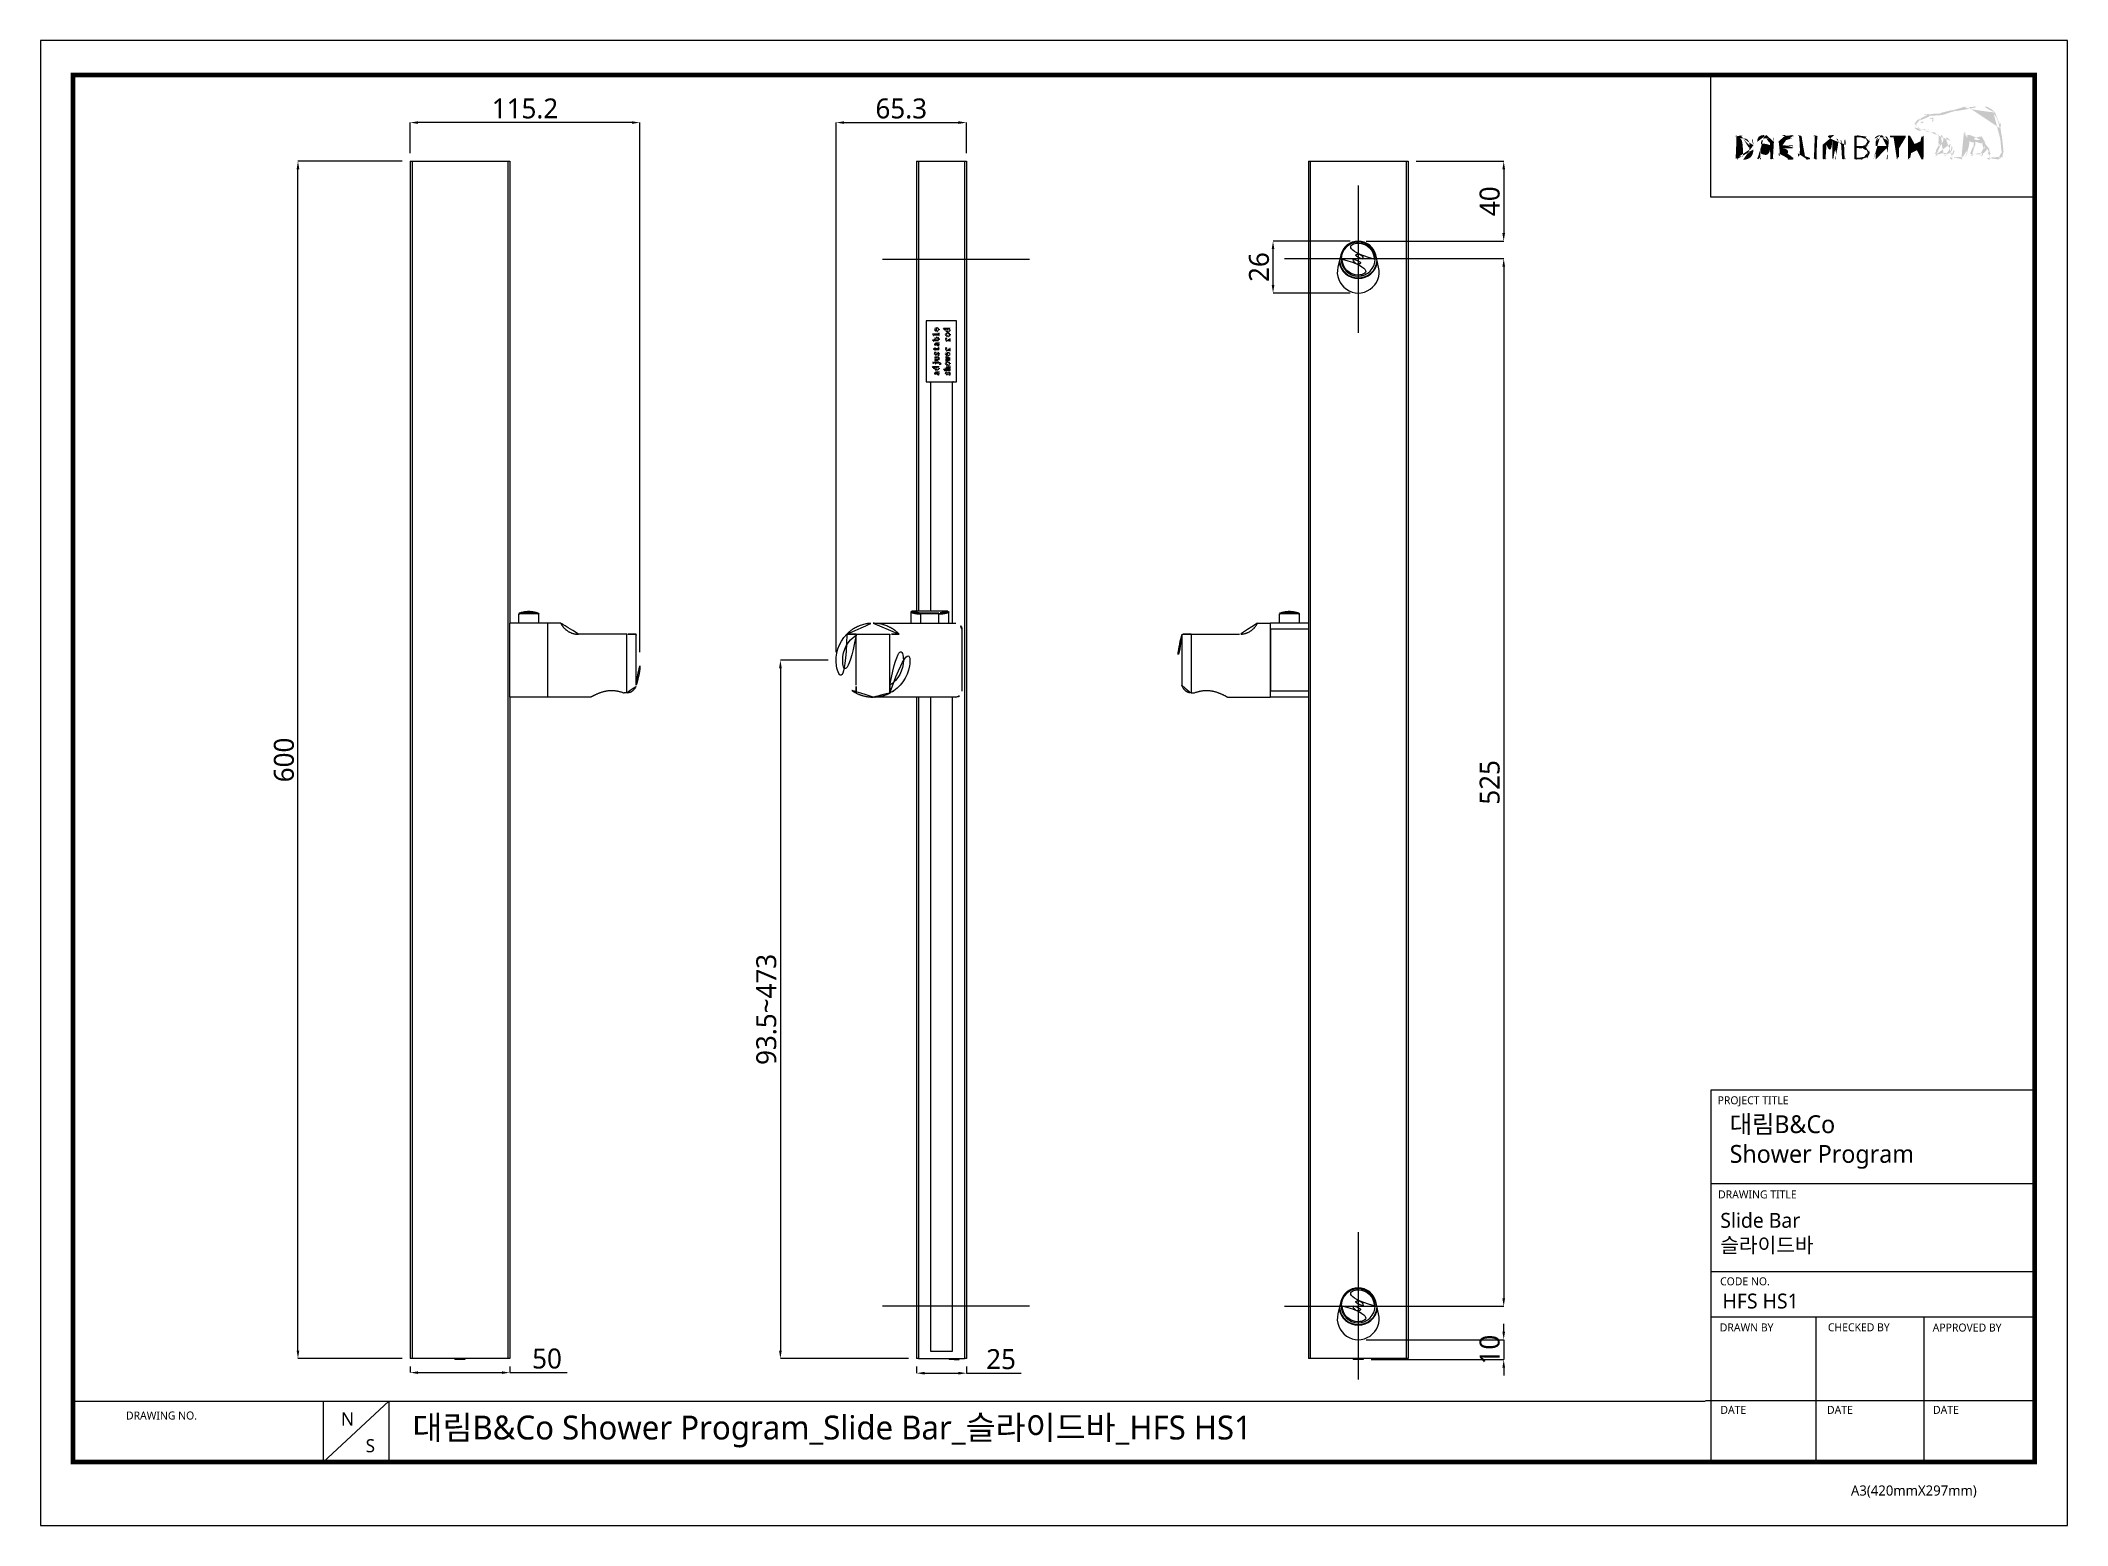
# Model space of a CAD drawing. Extents: x 16296660632 to 16296675124, y -37409619871 to -37409617478.
# Drawn here: x 16296674109 to 16296675124, y -37409618222 to -37409617478 of the extents above; entities outside this region: 1.
import ezdxf

# ---------------------------------------------------------------- set-up
doc = ezdxf.new("R2010")
doc.units = 0
doc.header["$LTSCALE"] = 10
doc.header["$MEASUREMENT"] = 0
doc.header["$PDMODE"] = 3
doc.header["$PDSIZE"] = -10
doc.linetypes.add('CENTER2', pattern=[28.575, 19.05, -3.175, 3.175, -3.175])
doc.layers.get('0').update_dxf_attribs({"linetype": 'CONTINUOUS'})
doc.layers.get('DEFPOINTS').update_dxf_attribs({"linetype": 'CONTINUOUS'})
doc.layers.add('1', color=7, linetype='CONTINUOUS', true_color=0xffffff)
doc.layers.add('Cneter', color=1, linetype='CENTER2', lineweight=13)
doc.layers.add('尺寸线层', color=3, linetype='CONTINUOUS', lineweight=18, true_color=0x00ff00)
doc.styles.add('Daelim Dimension', font='')
doc.styles.get('Daelim Dimension').set_extended_font_data('NanumGothic')
doc.dimstyles.new('DEFAULT', dxfattribs={"dimscale": 2, "dimtxt": 2, "dimasz": 2, "dimexe": 0, "dimexo": 2, "dimgap": 1, "dimtad": 1, "dimdec": 1, "dimzin": 9, "dimdsep": 46, "dimtxsty": 'Daelim Dimension', "dimcen": 0.5, "dimclrd": 252, "dimclre": 252, "dimclrt": 3, "dimadec": 1, "dimazin": 0, "dimtfac": 1, "dimtdec": 1, "dimtix": 1, "dimtmove": 0, "dimatfit": 3, "dimfxl": 1, "dimtolj": 1, "dimtzin": 1, "dimlwd": 9, "dimlwe": 9, "dimarcsym": 0})

msp = doc.modelspace()

# ---------------------------------------------------------------- texts
at = {"color": 5, "ltscale": 40, "style": 'Daelim Dimension'}
for s, height, p in [('PROJECT TITLE', 4.00765758, (16296674949.14114, -37409618011.325073)), ('DRAWING TITLE', 4.00765758, (16296674949.39809, -37409618058.49305)), ('CODE NO.', 4.0076576, (16296674950.403111, -37409618102.051353)), ('DRAWN BY', 4.0076576, (16296674950.245939, -37409618125.152443)), ('CHECKED BY', 4.0076576, (16296675004.39381, -37409618125.08136)), ('APPROVED BY', 4.00765758, (16296675056.908701, -37409618125.210808)), ('DRAWING NO.', 4.00765758, (16296674151.68993, -37409618169.297836)), ('DATE', 4.0076576, (16296674950.558969, -37409618166.458107)), ('DATE', 4.0076576, (16296675003.967649, -37409618166.458107)), ('DATE', 4.0076576, (16296675057.092991, -37409618166.458107)), ('A3(420mmX297mm)', 5.05809927, (16296675015.948891, -37409618207.398018))]:
    msp.add_text(s, height=height, dxfattribs=at).set_placement(p)
at = {"attachment_point": 1, "style": 'Daelim Dimension'}
for s, insert, char_height, width in [('대림B&Co \\PShower Program', (16296674955.18779, -37409618016.843292), 8.92761827, 143.4870269), (' Slide Bar\\P 슬라이드바', (16296674947.96822, -37409618065.775719), 7.4529, 125.42468605), ('HFS HS1', (16296674951.6175, -37409618106.200409), 7.4529, 125.42468605), ('N', (16296674259.467171, -37409618165.776962), 6.558433, 9.15300448), ('S', (16296674271.77367, -37409618179.144707), 6.558433, 9.15300448)]:
    msp.add_mtext(s, dxfattribs=dict(at, insert=insert, char_height=char_height, width=width))
at = {"color": 2, "insert": (16296674295.2283, -37409618167.329063), "char_height": 11.977875, "width": 571.71951578, "attachment_point": 1, "style": 'Daelim Dimension'}
msp.add_mtext('{\\fGulim|b0|i0|c129|p50;대림}B&Co Shower Program_Slide Bar_{\\fGulim|b0|i0|c129|p50;슬라이드바}_HFS HS1', dxfattribs=at)

# ---------------------------------------------------------------- blocks, each defined once
blk = doc.blocks.new('*D26')
at = {"layer": 'DEFPOINTS', "color": 0, "transparency": 16777216}
for p in [(16296674294.02429, -37409617519.38342), (16296674294.02429, -37409617538.78617), (16296674409.21019, -37409617788.78617)]:
    blk.add_point(p, dxfattribs=at)
at = {"layer": '尺寸线层', "color": 5, "lineweight": 9, "transparency": 16777216}
for p, q in [((16296674294.02429, -37409617534.78617), (16296674294.02429, -37409617519.38342)), ((16296674405.21019, -37409617519.38342), (16296674298.02429, -37409617519.38342)), ((16296674409.21019, -37409617784.78617), (16296674409.21019, -37409617519.38342))]:
    blk.add_line(p, q, dxfattribs=at)
at = {"layer": '尺寸线层', "color": 5, "transparency": 16777216}
for points in [[(16296674298.02429, -37409617518.71675), (16296674298.02429, -37409617520.05008), (16296674294.02429, -37409617519.38342)], [(16296674405.21019, -37409617518.71675), (16296674405.21019, -37409617520.05008), (16296674409.21019, -37409617519.38342)]]:
    blk.add_solid(points, dxfattribs=at)
at = {"layer": '尺寸线层', "color": 7, "transparency": 16777216, "insert": (16296674351.61724, -37409617512.38342), "char_height": 10, "attachment_point": 5, "style": 'Daelim Dimension'}
blk.add_mtext('\\A1;115.2', dxfattribs=at)
blk = doc.blocks.new('*D27')
at = {"layer": 'DEFPOINTS', "color": 0, "transparency": 16777216}
for p in [(16296674237.86772, -37409617538.78617), (16296674294.02429, -37409617538.78617), (16296674294.02429, -37409618138.78617)]:
    blk.add_point(p, dxfattribs=at)
at = {"layer": '尺寸线层', "color": 5, "lineweight": 9, "transparency": 16777216}
for p, q in [((16296674290.02429, -37409617538.78617), (16296674237.86772, -37409617538.78617)), ((16296674237.86772, -37409618134.78617), (16296674237.86772, -37409617542.78617)), ((16296674290.02429, -37409618138.78617), (16296674237.86772, -37409618138.78617))]:
    blk.add_line(p, q, dxfattribs=at)
at = {"layer": '尺寸线层', "color": 5, "transparency": 16777216}
for points in [[(16296674237.20105, -37409617542.78617), (16296674238.53438, -37409617542.78617), (16296674237.86772, -37409617538.78617)], [(16296674237.20105, -37409618134.78617), (16296674238.53438, -37409618134.78617), (16296674237.86772, -37409618138.78617)]]:
    blk.add_solid(points, dxfattribs=at)
at = {"layer": '尺寸线层', "color": 7, "transparency": 16777216, "insert": (16296674230.86772, -37409617838.78617), "char_height": 10, "attachment_point": 5, "rotation": 90, "style": 'Daelim Dimension'}
blk.add_mtext('\\A1;600', dxfattribs=at)
blk = doc.blocks.new('*D28')
at = {"layer": 'DEFPOINTS', "color": 0, "transparency": 16777216}
for p in [(16296674572.78102, -37409617519.38342), (16296674572.78102, -37409617538.78617), (16296674507.48102, -37409617788.78617)]:
    blk.add_point(p, dxfattribs=at)
at = {"layer": '尺寸线层', "color": 5, "lineweight": 9, "transparency": 16777216}
for p, q in [((16296674507.48102, -37409617784.78617), (16296674507.48102, -37409617519.38342)), ((16296674511.48102, -37409617519.38342), (16296674568.78102, -37409617519.38342)), ((16296674572.78102, -37409617534.78617), (16296674572.78102, -37409617519.38342))]:
    blk.add_line(p, q, dxfattribs=at)
at = {"layer": '尺寸线层', "color": 5, "transparency": 16777216}
for points in [[(16296674511.48102, -37409617518.71675), (16296674511.48102, -37409617520.05008), (16296674507.48102, -37409617519.38342)], [(16296674568.78102, -37409617518.71675), (16296674568.78102, -37409617520.05008), (16296674572.78102, -37409617519.38342)]]:
    blk.add_solid(points, dxfattribs=at)
at = {"layer": '尺寸线层', "color": 7, "transparency": 16777216, "insert": (16296674540.13102, -37409617512.38342), "char_height": 10, "attachment_point": 5, "style": 'Daelim Dimension'}
blk.add_mtext('\\A1;65.3', dxfattribs=at)
blk = doc.blocks.new('*D29')
at = {"layer": 'DEFPOINTS', "color": 0, "transparency": 16777216}
for p in [(16296674507.48102, -37409617788.78617), (16296674479.57974, -37409618138.78617), (16296674547.78102, -37409618138.78617)]:
    blk.add_point(p, dxfattribs=at)
at = {"layer": '尺寸线层', "color": 5, "lineweight": 9, "transparency": 16777216}
for p, q in [((16296674503.48102, -37409617788.78617), (16296674479.57974, -37409617788.78617)), ((16296674479.57974, -37409617792.78617), (16296674479.57974, -37409618134.78617)), ((16296674543.78102, -37409618138.78617), (16296674479.57974, -37409618138.78617))]:
    blk.add_line(p, q, dxfattribs=at)
at = {"layer": '尺寸线层', "color": 5, "transparency": 16777216}
for points in [[(16296674478.91308, -37409617792.78617), (16296674480.24641, -37409617792.78617), (16296674479.57974, -37409617788.78617)], [(16296674478.91308, -37409618134.78617), (16296674480.24641, -37409618134.78617), (16296674479.57974, -37409618138.78617)]]:
    blk.add_solid(points, dxfattribs=at)
at = {"layer": '尺寸线层', "color": 7, "transparency": 16777216, "insert": (16296674472.57975, -37409617963.78617), "char_height": 10, "attachment_point": 5, "rotation": 90, "style": 'Daelim Dimension'}
blk.add_mtext('\\A1;93.5~473', dxfattribs=at)
blk = doc.blocks.new('*D30')
at = {"layer": 'DEFPOINTS', "color": 0, "transparency": 16777216}
for p in [(16296674547.78102, -37409618138.78617), (16296674572.78102, -37409618138.78617), (16296674572.78102, -37409618146.0827)]:
    blk.add_point(p, dxfattribs=at)
at = {"layer": '尺寸线层', "color": 5, "lineweight": 9, "transparency": 16777216}
for p, q in [((16296674547.78102, -37409618142.78617), (16296674547.78102, -37409618146.0827)), ((16296674572.78102, -37409618142.78617), (16296674572.78102, -37409618146.0827)), ((16296674551.78102, -37409618146.0827), (16296674568.78102, -37409618146.0827)), ((16296674572.78102, -37409618146.0827), (16296674600.22531, -37409618146.0827))]:
    blk.add_line(p, q, dxfattribs=at)
at = {"layer": '尺寸线层', "color": 5, "transparency": 16777216}
for points in [[(16296674551.78102, -37409618145.41603), (16296674551.78102, -37409618146.74936), (16296674547.78102, -37409618146.0827)], [(16296674568.78102, -37409618145.41603), (16296674568.78102, -37409618146.74936), (16296674572.78102, -37409618146.0827)]]:
    blk.add_solid(points, dxfattribs=at)
at = {"layer": '尺寸线层', "color": 7, "transparency": 16777216, "insert": (16296674590.13007, -37409618139.0827), "char_height": 10, "attachment_point": 5, "style": 'Daelim Dimension'}
blk.add_mtext('\\A1;25', dxfattribs=at)
blk = doc.blocks.new('*D31')
at = {"layer": 'DEFPOINTS', "color": 0, "transparency": 16777216}
for p in [(16296674294.02429, -37409618138.786171), (16296674344.02429, -37409618138.786171), (16296674344.02429, -37409618145.79969)]:
    blk.add_point(p, dxfattribs=at)
at = {"layer": '尺寸线层', "color": 5, "lineweight": 9, "transparency": 16777216}
for p, q in [((16296674294.02429, -37409618142.786171), (16296674294.02429, -37409618145.79969)), ((16296674344.02429, -37409618142.786171), (16296674344.02429, -37409618145.79969)), ((16296674298.02429, -37409618145.79969), (16296674340.02429, -37409618145.79969)), ((16296674344.02429, -37409618145.79969), (16296674372.740879, -37409618145.79969))]:
    blk.add_line(p, q, dxfattribs=at)
at = {"layer": '尺寸线层', "color": 5, "transparency": 16777216}
for points in [[(16296674298.02429, -37409618145.133034), (16296674298.02429, -37409618146.466347), (16296674294.02429, -37409618145.79969)], [(16296674340.02429, -37409618145.133034), (16296674340.02429, -37409618146.466347), (16296674344.02429, -37409618145.79969)]]:
    blk.add_solid(points, dxfattribs=at)
at = {"layer": '尺寸线层', "color": 7, "transparency": 16777216, "insert": (16296674362.645639, -37409618138.79969), "char_height": 10, "attachment_point": 5, "style": 'Daelim Dimension'}
blk.add_mtext('\\A1;50', dxfattribs=at)
blk = doc.blocks.new('*D32')
at = {"layer": 'DEFPOINTS', "color": 0, "transparency": 16777216}
for p in [(16296674769.0925, -37409618129.28617), (16296674771.5925, -37409618139.28617), (16296674841.98375, -37409618139.28617)]:
    blk.add_point(p, dxfattribs=at)
at = {"layer": '尺寸线层', "color": 5, "lineweight": 9, "transparency": 16777216}
for p, q in [((16296674841.98375, -37409618125.28617), (16296674841.98375, -37409618121.28617)), ((16296674773.0925, -37409618129.28617), (16296674841.98375, -37409618129.28617)), ((16296674841.98375, -37409618129.28617), (16296674841.98375, -37409618139.28617)), ((16296674775.5925, -37409618139.28617), (16296674841.98375, -37409618139.28617)), ((16296674841.98375, -37409618143.28617), (16296674841.98375, -37409618147.28617))]:
    blk.add_line(p, q, dxfattribs=at)
at = {"layer": '尺寸线层', "color": 5, "transparency": 16777216}
for points in [[(16296674841.31709, -37409618125.28617), (16296674842.65042, -37409618125.28617), (16296674841.98375, -37409618129.28617)], [(16296674841.31709, -37409618143.28617), (16296674842.65042, -37409618143.28617), (16296674841.98375, -37409618139.28617)]]:
    blk.add_solid(points, dxfattribs=at)
at = {"layer": '尺寸线层', "color": 7, "transparency": 16777216, "insert": (16296674834.98376, -37409618134.28617), "char_height": 10, "attachment_point": 5, "rotation": 90, "style": 'Daelim Dimension'}
blk.add_mtext('\\A1;10', dxfattribs=at)
blk = doc.blocks.new('*D33')
at = {"layer": 'DEFPOINTS', "color": 0, "transparency": 16777216}
for p in [(16296674794.0925, -37409617538.78617), (16296674769.0925, -37409617578.78617), (16296674841.98375, -37409617578.78617)]:
    blk.add_point(p, dxfattribs=at)
at = {"layer": '尺寸线层', "color": 5, "lineweight": 9, "transparency": 16777216}
for p, q in [((16296674798.0925, -37409617538.78617), (16296674841.98375, -37409617538.78617)), ((16296674841.98375, -37409617542.78617), (16296674841.98375, -37409617574.78617)), ((16296674773.0925, -37409617578.78617), (16296674841.98375, -37409617578.78617))]:
    blk.add_line(p, q, dxfattribs=at)
at = {"layer": '尺寸线层', "color": 5, "transparency": 16777216}
for points in [[(16296674841.31709, -37409617542.78617), (16296674842.65042, -37409617542.78617), (16296674841.98375, -37409617538.78617)], [(16296674841.31709, -37409617574.78617), (16296674842.65042, -37409617574.78617), (16296674841.98375, -37409617578.78617)]]:
    blk.add_solid(points, dxfattribs=at)
at = {"layer": '尺寸线层', "color": 7, "transparency": 16777216, "insert": (16296674834.98376, -37409617558.78617), "char_height": 10, "attachment_point": 5, "rotation": 90, "style": 'Daelim Dimension'}
blk.add_mtext('\\A1;40', dxfattribs=at)
blk = doc.blocks.new('*D34')
at = {"layer": 'DEFPOINTS', "color": 0, "transparency": 16777216}
for p in [(16296674726.40963, -37409617578.78617), (16296674769.0925, -37409617578.78617), (16296674769.0925, -37409617604.78617)]:
    blk.add_point(p, dxfattribs=at)
at = {"layer": '尺寸线层', "color": 5, "lineweight": 9, "transparency": 16777216}
for p, q in [((16296674765.0925, -37409617578.78617), (16296674726.40963, -37409617578.78617)), ((16296674726.40963, -37409617600.78617), (16296674726.40963, -37409617582.78617)), ((16296674765.0925, -37409617604.78617), (16296674726.40963, -37409617604.78617))]:
    blk.add_line(p, q, dxfattribs=at)
at = {"layer": '尺寸线层', "color": 5, "transparency": 16777216}
for points in [[(16296674725.74296, -37409617582.78617), (16296674727.07629, -37409617582.78617), (16296674726.40963, -37409617578.78617)], [(16296674725.74296, -37409617600.78617), (16296674727.07629, -37409617600.78617), (16296674726.40963, -37409617604.78617)]]:
    blk.add_solid(points, dxfattribs=at)
at = {"layer": '尺寸线层', "color": 7, "transparency": 16777216, "insert": (16296674719.40963, -37409617591.78617), "char_height": 10, "attachment_point": 5, "rotation": 90, "style": 'Daelim Dimension'}
blk.add_mtext('\\A1;26', dxfattribs=at)
blk = doc.blocks.new('*D35')
at = {"layer": 'DEFPOINTS', "color": 0, "transparency": 16777216}
for p in [(16296674769.0925, -37409617587.53617), (16296674769.0925, -37409618112.53617), (16296674841.98375, -37409618112.53617)]:
    blk.add_point(p, dxfattribs=at)
at = {"layer": '尺寸线层', "color": 5, "lineweight": 9, "transparency": 16777216}
for p, q in [((16296674773.0925, -37409617587.53617), (16296674841.98375, -37409617587.53617)), ((16296674841.98375, -37409617591.53617), (16296674841.98375, -37409618108.53617)), ((16296674773.0925, -37409618112.53617), (16296674841.98375, -37409618112.53617))]:
    blk.add_line(p, q, dxfattribs=at)
at = {"layer": '尺寸线层', "color": 5, "transparency": 16777216}
for points in [[(16296674841.31709, -37409617591.53617), (16296674842.65042, -37409617591.53617), (16296674841.98375, -37409617587.53617)], [(16296674841.31709, -37409618108.53617), (16296674842.65042, -37409618108.53617), (16296674841.98375, -37409618112.53617)]]:
    blk.add_solid(points, dxfattribs=at)
at = {"layer": '尺寸线层', "color": 7, "transparency": 16777216, "insert": (16296674834.98376, -37409617850.03617), "char_height": 10, "attachment_point": 5, "rotation": 90, "style": 'Daelim Dimension'}
blk.add_mtext('\\A1;525', dxfattribs=at)

# ---------------------------------------------------------------- dimensions: what is measured, and where the dimension line sits
at = {"layer": '尺寸线层', "color": 5}
for base, p1, p2, override, picture, middle in [((16296674294.02429, -37409617519.383423), (16296674409.21019, -37409617788.786171), (16296674294.02429, -37409617538.786171), {"dimscale": 2, "dimtxt": 5, "dimlfac": 1, "dimclrd": 5, "dimclre": 5, "dimclrt": 7}, '*D26', (16296674351.617241, -37409617512.383423)), ((16296674572.781019, -37409617519.383423), (16296674507.48102, -37409617788.786171), (16296674572.781019, -37409617538.786171), {"dimtxt": 5, "dimclrd": 5, "dimclre": 5, "dimclrt": 7}, '*D28', (16296674540.13102, -37409617512.383423))]:
    dim = msp.add_linear_dim(base=base, p1=p1, p2=p2, dimstyle='DEFAULT', override=override, dxfattribs=at)
    dim.commit()
    dim.dimension.update_dxf_attribs({"geometry": picture, "text_midpoint": middle})
for base, p1, p2, picture, middle in [((16296674237.86772, -37409617538.786171), (16296674294.02429, -37409618138.786171), (16296674294.02429, -37409617538.786171), '*D27', (16296674230.86772, -37409617838.786171)), ((16296674841.983749, -37409617578.786171), (16296674794.092501, -37409617538.786171), (16296674769.092501, -37409617578.786171), '*D33', (16296674834.983761, -37409617558.786171)), ((16296674726.40963, -37409617578.786171), (16296674769.092501, -37409617604.786171), (16296674769.092501, -37409617578.786171), '*D34', (16296674719.40963, -37409617591.786171)), ((16296674841.983749, -37409618112.536171), (16296674769.092501, -37409617587.536171), (16296674769.092501, -37409618112.536171), '*D35', (16296674834.983761, -37409617850.036171)), ((16296674841.983749, -37409618139.286171), (16296674769.092501, -37409618129.286171), (16296674771.592501, -37409618139.286171), '*D32', (16296674834.983761, -37409618134.286171))]:
    dim = msp.add_linear_dim(base=base, p1=p1, p2=p2, angle=90, dimstyle='DEFAULT', override={"dimtxt": 5, "dimclrd": 5, "dimclre": 5, "dimclrt": 7}, dxfattribs=at)
    dim.commit()
    dim.dimension.update_dxf_attribs({"geometry": picture, "text_midpoint": middle})
dim = msp.add_linear_dim(base=(16296674479.579741, -37409618138.786171), p1=(16296674507.48102, -37409617788.786171), p2=(16296674547.781019, -37409618138.786171), angle=90, text='93.5~473', dimstyle='DEFAULT', override={"dimtxt": 5, "dimclrd": 5, "dimclre": 5, "dimclrt": 7}, dxfattribs=at)
dim.commit()
dim.dimension.update_dxf_attribs({"geometry": '*D29', "text_midpoint": (16296674472.57975, -37409617963.786171)})
for base, p1, p2, picture, middle in [((16296674344.02429, -37409618145.79969), (16296674294.02429, -37409618138.786171), (16296674344.02429, -37409618138.786171), '*D31', (16296674362.645639, -37409618145.79969)), ((16296674572.781019, -37409618146.082703), (16296674547.781019, -37409618138.786171), (16296674572.781019, -37409618138.786171), '*D30', (16296674590.13007, -37409618146.082703))]:
    dim = msp.add_linear_dim(base=base, p1=p1, p2=p2, dimstyle='DEFAULT', override={"dimtxt": 5, "dimclrd": 5, "dimclre": 5, "dimclrt": 7}, dxfattribs=at)
    dim.commit()
    dim.dimension.update_dxf_attribs({"geometry": picture, "text_midpoint": middle, "dimtype": 160})

# ---------------------------------------------------------------- hatches: boundary and pattern name
h = msp.add_hatch(color=5)
edge = h.paths.add_edge_path()
edge.add_spline(control_points=[(16296675088.173019, -37409617514.362762), (16296675084.526079, -37409617510.273521), (16296675078.846901, -37409617510.231743), (16296675074.717421, -37409617510.912277)], knot_values=[4, 4, 4, 4, 5, 5, 5, 5], degree=3, periodic=0)
edge.add_spline(control_points=[(16296675074.717421, -37409617510.912277), (16296675072.2057, -37409617511.328323), (16296675069.771311, -37409617512.1604), (16296675067.42354, -37409617512.955353)], knot_values=[5, 5, 5, 5, 6, 6, 6, 6], degree=3, periodic=0)
edge.add_spline(control_points=[(16296675067.42354, -37409617512.955353), (16296675065.47171, -37409617513.626556), (16296675063.436359, -37409617514.321007), (16296675061.404079, -37409617514.763344)], knot_values=[6, 6, 6, 6, 7, 7, 7, 7], degree=3, periodic=0)
edge.add_spline(control_points=[(16296675061.404079, -37409617514.763344), (16296675059.99667, -37409617515.060287), (16296675058.21805, -37409617515.067993), (16296675056.655951, -37409617515.07576)], knot_values=[7, 7, 7, 7, 8, 8, 8, 8], degree=3, periodic=0)
edge.add_spline(control_points=[(16296675056.655951, -37409617515.07576), (16296675056.65593, -37409617515.07576), (16296675055.161921, -37409617515.100487), (16296675055.161921, -37409617515.100487)], knot_values=[8.00001, 8.00001, 8.00001, 8.00001, 9, 9, 9, 9], degree=3, periodic=0)
edge.add_spline(control_points=[(16296675055.161921, -37409617515.100487), (16296675052.223351, -37409617515.171692), (16296675050.21273, -37409617516.187782), (16296675049.21361, -37409617518.119492)], knot_values=[9, 9, 9, 9, 10, 10, 10, 10], degree=3, periodic=0)
edge.add_spline(control_points=[(16296675049.21361, -37409617518.119492), (16296675049.21361, -37409617518.119492), (16296675049.164129, -37409617518.204559), (16296675049.164129, -37409617518.204559)], knot_values=[10.00001, 10.00001, 10.00001, 10.00001, 11, 11, 11, 11], degree=3, periodic=0)
edge.add_spline(control_points=[(16296675049.164129, -37409617518.204559), (16296675049.000191, -37409617518.484512), (16296675048.783661, -37409617518.728867), (16296675048.52693, -37409617518.967049)], knot_values=[11, 11, 11, 11, 12, 12, 12, 12], degree=3, periodic=0)
edge.add_spline(control_points=[(16296675048.52693, -37409617518.967049), (16296675048.257799, -37409617519.233078), (16296675047.9825, -37409617519.50528), (16296675047.79073, -37409617519.853256)], knot_values=[12, 12, 12, 12, 13, 13, 13, 13], degree=3, periodic=0)
edge.add_spline(control_points=[(16296675047.79073, -37409617519.853256), (16296675047.410259, -37409617520.513657), (16296675047.376221, -37409617521.183357), (16296675047.694839, -37409617521.794327)], knot_values=[13, 13, 13, 13, 14, 14, 14, 14], degree=3, periodic=0)
edge.add_spline(control_points=[(16296675047.694839, -37409617521.794327), (16296675048.325871, -37409617522.975929), (16296675050.10137, -37409617523.606911), (16296675051.16235, -37409617523.685806), (16296675051.16235, -37409617523.685806), (16296675052.743019, -37409617523.7817), (16296675052.743019, -37409617523.7817)], knot_values=[14, 14, 14, 14, 15, 15, 15, 16, 16, 16, 16], degree=3, periodic=0)
edge.add_spline(control_points=[(16296675052.743019, -37409617523.7817), (16296675054.419559, -37409617523.882263), (16296675056.51367, -37409617524.001297), (16296675057.75407, -37409617524.224037)], knot_values=[16, 16, 16, 16, 17, 17, 17, 17], degree=3, periodic=0)
edge.add_spline(control_points=[(16296675057.75407, -37409617524.224037), (16296675058.542839, -37409617524.364754), (16296675059.30069, -37409617524.609123), (16296675060.005939, -37409617524.92926)], knot_values=[17, 17, 17, 17, 18, 18, 18, 18], degree=3, periodic=0)
edge.add_spline(control_points=[(16296675060.005939, -37409617524.92926), (16296675060.04307, -37409617525.006653), (16296675060.6679, -37409617527.301826), (16296675060.534889, -37409617529.833656)], knot_values=[18, 18, 18, 18, 19, 19, 19, 19], degree=3, periodic=0)
edge.add_spline(control_points=[(16296675060.534889, -37409617529.833656), (16296675060.42971, -37409617532.142754), (16296675059.405849, -37409617532.942322), (16296675058.685129, -37409617533.531616)], knot_values=[19, 19, 19, 19, 20, 20, 20, 20], degree=3, periodic=0)
edge.add_spline(control_points=[(16296675058.685129, -37409617533.531616), (16296675058.67585, -37409617533.542412), (16296675057.96439, -37409617534.093063), (16296675057.917999, -37409617534.779739)], knot_values=[20, 20, 20, 20, 21, 21, 21, 21], degree=3, periodic=0)
edge.add_spline(control_points=[(16296675057.917999, -37409617534.779739), (16296675057.88089, -37409617535.147827), (16296675057.97987, -37409617535.481918), (16296675058.202579, -37409617535.712357)], knot_values=[21, 21, 21, 21, 22, 22, 22, 22], degree=3, periodic=0)
edge.add_spline(control_points=[(16296675058.202579, -37409617535.712357), (16296675058.446951, -37409617535.979897), (16296675058.808861, -37409617536.105171), (16296675059.285219, -37409617536.105171), (16296675059.285219, -37409617536.105171), (16296675062.471251, -37409617536.105171), (16296675062.471251, -37409617536.105171)], knot_values=[22, 22, 22, 22, 23, 23, 23, 24, 24, 24, 24], degree=3, periodic=0)
edge.add_spline(control_points=[(16296675062.471251, -37409617536.105171), (16296675065.085051, -37409617536.105171), (16296675066.19243, -37409617533.053703), (16296675066.467739, -37409617530.922462)], knot_values=[24, 24, 24, 24, 25, 25, 25, 25], degree=3, periodic=0)
edge.add_spline(control_points=[(16296675066.467739, -37409617530.922462), (16296675067.241039, -37409617532.44902), (16296675067.222481, -37409617534.173447), (16296675066.24193, -37409617535.265373)], knot_values=[25, 25, 25, 25, 26, 26, 26, 26], degree=3, periodic=0)
edge.add_spline(control_points=[(16296675066.24193, -37409617535.265373), (16296675066.241911, -37409617535.265373), (16296675065.391279, -37409617536.054153), (16296675065.487181, -37409617536.810417)], knot_values=[26.00001, 26.00001, 26.00001, 26.00001, 27, 27, 27, 27], degree=3, periodic=0)
edge.add_spline(control_points=[(16296675065.487181, -37409617536.810417), (16296675065.567591, -37409617537.608513), (16296675066.229561, -37409617537.925552), (16296675066.76469, -37409617537.925552), (16296675066.76469, -37409617537.925552), (16296675071.308661, -37409617537.925552), (16296675071.308661, -37409617537.925552)], knot_values=[27, 27, 27, 27, 28, 28, 28, 29, 29, 29, 29], degree=3, periodic=0)
edge.add_spline(control_points=[(16296675071.308661, -37409617537.925552), (16296675072.1098, -37409617537.925552), (16296675072.747009, -37409617537.560547), (16296675073.17078, -37409617536.866096)], knot_values=[29, 29, 29, 29, 30, 30, 30, 30], degree=3, periodic=0)
edge.add_spline(control_points=[(16296675073.17078, -37409617536.866096), (16296675075.026739, -37409617533.811562), (16296675075.11953, -37409617530.800278), (16296675074.717421, -37409617528.457108)], knot_values=[30, 30, 30, 30, 31, 31, 31, 31], degree=3, periodic=0)
edge.add_spline(control_points=[(16296675074.717421, -37409617528.457108), (16296675075.268021, -37409617528.568481), (16296675076.19598, -37409617528.738586), (16296675077.32501, -37409617528.860802)], knot_values=[31, 31, 31, 31, 32, 32, 32, 32], degree=3, periodic=0)
edge.add_spline(control_points=[(16296675077.32501, -37409617528.860802), (16296675077.39616, -37409617529.184036), (16296675077.522989, -37409617529.893997), (16296675077.522989, -37409617529.893997)], knot_values=[32, 32, 32, 32, 33, 33, 33, 33], degree=3, periodic=0)
edge.add_spline(control_points=[(16296675077.522989, -37409617529.893997), (16296675077.54771, -37409617530.167709), (16296675077.54771, -37409617530.410538), (16296675077.54771, -37409617530.639473)], knot_values=[33, 33, 33, 33, 34, 34, 34, 34], degree=3, periodic=0)
edge.add_spline(control_points=[(16296675077.54771, -37409617530.639473), (16296675077.54771, -37409617532.401039), (16296675076.768221, -37409617533.161942), (16296675076.328991, -37409617533.591927)], knot_values=[34, 34, 34, 34, 35, 35, 35, 35], degree=3, periodic=0)
edge.add_spline(control_points=[(16296675076.328991, -37409617533.591927), (16296675076.313511, -37409617533.595001), (16296675075.71961, -37409617534.199753), (16296675075.651569, -37409617534.708611)], knot_values=[35, 35, 35, 35, 36, 36, 36, 36], degree=3, periodic=0)
edge.add_spline(control_points=[(16296675075.651569, -37409617534.708611), (16296675075.651569, -37409617534.708611), (16296675075.524771, -37409617535.236), (16296675075.979469, -37409617535.699966)], knot_values=[36.00001, 36.00001, 36.00001, 36.00001, 37, 37, 37, 37], degree=3, periodic=0)
edge.add_spline(control_points=[(16296675075.979469, -37409617535.699966), (16296675076.233089, -37409617535.964417), (16296675076.638321, -37409617536.105171), (16296675077.173441, -37409617536.105171), (16296675077.173441, -37409617536.105171), (16296675080.696659, -37409617536.105171), (16296675080.696659, -37409617536.105171)], knot_values=[37, 37, 37, 37, 38, 38, 38, 39, 39, 39, 39], degree=3, periodic=0)
edge.add_spline(control_points=[(16296675080.696659, -37409617536.105171), (16296675082.95162, -37409617536.105171), (16296675083.64451, -37409617533.319679), (16296675083.867229, -37409617531.887512)], knot_values=[39, 39, 39, 39, 40, 40, 40, 40], degree=3, periodic=0)
edge.add_spline(control_points=[(16296675083.867229, -37409617531.887512), (16296675084.27243, -37409617532.396393), (16296675084.72715, -37409617533.005737), (16296675085.002451, -37409617533.591927)], knot_values=[40, 40, 40, 40, 41, 41, 41, 41], degree=3, periodic=0)
edge.add_spline(control_points=[(16296675085.002451, -37409617533.591927), (16296675085.18804, -37409617533.987793), (16296675085.218969, -37409617534.430206), (16296675085.076691, -37409617534.846237)], knot_values=[41, 41, 41, 41, 42, 42, 42, 42], degree=3, periodic=0)
edge.add_spline(control_points=[(16296675085.076691, -37409617534.846237), (16296675084.84779, -37409617535.593224), (16296675083.901251, -37409617536.128403), (16296675084.09614, -37409617537.025421)], knot_values=[42, 42, 42, 42, 43, 43, 43, 43], degree=3, periodic=0)
edge.add_spline(control_points=[(16296675084.09614, -37409617537.025421), (16296675084.260071, -37409617537.716782), (16296675084.838499, -37409617537.925552), (16296675085.438589, -37409617537.925552), (16296675085.438589, -37409617537.925552), (16296675089.96092, -37409617537.925552), (16296675089.96092, -37409617537.925552)], knot_values=[43, 43, 43, 43, 44, 44, 44, 45, 45, 45, 45], degree=3, periodic=0)
edge.add_spline(control_points=[(16296675089.96092, -37409617537.925552), (16296675089.998051, -37409617537.925552), (16296675090.904341, -37409617537.936394), (16296675091.62817, -37409617537.163078)], knot_values=[45, 45, 45, 45, 46, 46, 46, 46], degree=3, periodic=0)
edge.add_spline(control_points=[(16296675091.62817, -37409617537.163078), (16296675092.30868, -37409617536.431519), (16296675092.56852, -37409617535.344254), (16296675092.41386, -37409617533.828537)], knot_values=[46, 46, 46, 46, 47, 47, 47, 47], degree=3, periodic=0)
edge.add_spline(control_points=[(16296675092.41386, -37409617533.828537), (16296675092.41386, -37409617533.828537), (16296675091.730249, -37409617527.909607), (16296675091.730249, -37409617527.909607)], knot_values=[0, 0, 0, 0, 1, 1, 1, 1], degree=3, periodic=0)
edge.add_spline(control_points=[(16296675091.730249, -37409617527.909607), (16296675091.4797, -37409617526.191353), (16296675091.439489, -37409617525.266441), (16296675091.396179, -37409617524.353943), (16296675091.396179, -37409617524.353943), (16296675091.23225, -37409617522.018509), (16296675091.23225, -37409617522.018509)], knot_values=[1, 1, 1, 1, 2, 2, 2, 3, 3, 3, 3], degree=3, periodic=0)
edge.add_spline(control_points=[(16296675091.23225, -37409617522.018509), (16296675090.88888, -37409617518.82943), (16296675089.85264, -37409617516.251198), (16296675088.173019, -37409617514.362762)], knot_values=[3, 3, 3, 3, 4, 4, 4, 4], degree=3, periodic=0)
edge = h.paths.add_edge_path(flags=16)
edge.add_spline(control_points=[(16296675061.589701, -37409617515.60627), (16296675063.680719, -37409617515.156219), (16296675065.731529, -37409617514.453987), (16296675067.70813, -37409617513.779732)], knot_values=[31, 31, 31, 31, 32, 32, 32, 32], degree=3, periodic=0)
edge.add_spline(control_points=[(16296675067.70813, -37409617513.779732), (16296675070.01568, -37409617512.987839), (16296675072.416031, -37409617512.171204), (16296675074.865891, -37409617511.759789)], knot_values=[32, 32, 32, 32, 33, 33, 33, 33], degree=3, periodic=0)
edge.add_spline(control_points=[(16296675074.865891, -37409617511.759789), (16296675078.77883, -37409617511.116386), (16296675084.142521, -37409617511.153519), (16296675087.511061, -37409617514.938087)], knot_values=[33, 33, 33, 33, 34, 34, 34, 34], degree=3, periodic=0)
edge.add_spline(control_points=[(16296675087.511061, -37409617514.938087), (16296675089.07316, -37409617516.690407), (16296675090.03824, -37409617519.106247), (16296675090.363041, -37409617522.10984), (16296675090.363041, -37409617522.10984), (16296675090.52697, -37409617524.395699), (16296675090.52697, -37409617524.395699)], knot_values=[34, 34, 34, 34, 35, 35, 35, 36, 36, 36, 36], degree=3, periodic=0)
edge.add_spline(control_points=[(16296675090.52697, -37409617524.395699), (16296675090.57028, -37409617525.319023), (16296675090.622869, -37409617526.27327), (16296675090.867241, -37409617528.025703), (16296675090.867241, -37409617528.025703), (16296675091.544649, -37409617533.92601), (16296675091.544649, -37409617533.92601)], knot_values=[36, 36, 36, 36, 37, 37, 37, 38, 38, 38, 38], degree=3, periodic=0)
edge.add_spline(control_points=[(16296675091.544649, -37409617533.92601), (16296675091.662201, -37409617535.150932), (16296675091.470421, -37409617536.02787), (16296675091.003349, -37409617536.558342)], knot_values=[38, 38, 38, 38, 39, 39, 39, 39], degree=3, periodic=0)
edge.add_spline(control_points=[(16296675091.003349, -37409617536.558342), (16296675090.55792, -37409617537.056328), (16296675089.998051, -37409617537.062553), (16296675089.96092, -37409617537.062553), (16296675089.96092, -37409617537.062553), (16296675085.515909, -37409617537.062553), (16296675085.515909, -37409617537.062553)], knot_values=[0, 0, 0, 0, 1, 1, 1, 2, 2, 2, 2], degree=3, periodic=0)
edge.add_spline(control_points=[(16296675085.515909, -37409617537.062553), (16296675085.24062, -37409617537.062553), (16296675085.030291, -37409617536.945007), (16296675085.030291, -37409617536.626373)], knot_values=[2, 2, 2, 2, 3, 3, 3, 3], degree=3, periodic=0)
edge.add_spline(control_points=[(16296675085.030291, -37409617536.626373), (16296675085.030291, -37409617536.160843), (16296675085.624189, -37409617535.778862), (16296675085.85, -37409617535.180267)], knot_values=[3, 3, 3, 3, 4, 4, 4, 4], degree=3, periodic=0)
edge.add_spline(control_points=[(16296675085.85, -37409617535.180267), (16296675086.10055, -37409617534.53846), (16296675086.072701, -37409617533.839348), (16296675085.78813, -37409617533.217644)], knot_values=[4, 4, 4, 4, 5, 5, 5, 5], degree=3, periodic=0)
edge.add_spline(control_points=[(16296675085.78813, -37409617533.217644), (16296675085.2561, -37409617532.102531), (16296675084.4673, -37409617531.219398), (16296675083.709459, -37409617530.365669)], knot_values=[5, 5, 5, 5, 6, 6, 6, 6], degree=3, periodic=0)
edge.add_spline(control_points=[(16296675083.709459, -37409617530.365669), (16296675082.626829, -37409617529.154678), (16296675081.473061, -37409617527.991577), (16296675081.398821, -37409617526.32589)], knot_values=[6, 6, 6, 6, 7, 7, 7, 7], degree=3, periodic=0)
edge.add_spline(control_points=[(16296675081.398821, -37409617526.32589), (16296675081.377171, -37409617526.087738), (16296675081.275089, -37409617525.854141), (16296675081.03072, -37409617525.861938)], knot_values=[7, 7, 7, 7, 8, 8, 8, 8], degree=3, periodic=0)
edge.add_spline(control_points=[(16296675081.03072, -37409617525.861938), (16296675080.798731, -37409617525.872719), (16296675080.6348, -37409617526.087738), (16296675080.64406, -37409617526.3955)], knot_values=[8, 8, 8, 8, 9, 9, 9, 9], degree=3, periodic=0)
edge.add_spline(control_points=[(16296675080.64406, -37409617526.3955), (16296675080.696659, -37409617527.031143), (16296675080.86368, -37409617527.609573), (16296675081.08021, -37409617528.133873)], knot_values=[9, 9, 9, 9, 10, 10, 10, 10], degree=3, periodic=0)
edge.add_spline(control_points=[(16296675081.08021, -37409617528.133873), (16296675078.154011, -37409617528.260696), (16296675075.215429, -37409617527.680733), (16296675074.51017, -37409617527.535362)], knot_values=[10, 10, 10, 10, 11, 11, 11, 11], degree=3, periodic=0)
edge.add_spline(control_points=[(16296675074.51017, -37409617527.535362), (16296675073.996691, -37409617525.438103), (16296675073.15222, -37409617524.081749), (16296675073.14296, -37409617524.052383)], knot_values=[11, 11, 11, 11, 12, 12, 12, 12], degree=3, periodic=0)
edge.add_spline(control_points=[(16296675073.14296, -37409617524.052383), (16296675073.009939, -37409617523.840477), (16296675072.78722, -37409617523.770897), (16296675072.623289, -37409617523.871391)], knot_values=[12, 12, 12, 12, 13, 13, 13, 13], degree=3, periodic=0)
edge.add_spline(control_points=[(16296675072.623289, -37409617523.871391), (16296675072.45006, -37409617523.975021), (16296675072.416031, -37409617524.224037), (16296675072.54287, -37409617524.4282)], knot_values=[13, 13, 13, 13, 14, 14, 14, 14], degree=3, periodic=0)
edge.add_spline(control_points=[(16296675072.54287, -37409617524.4282), (16296675072.576891, -37409617524.488487), (16296675076.059879, -37409617530.410538), (16296675072.42841, -37409617536.428413)], knot_values=[14, 14, 14, 14, 15, 15, 15, 15], degree=3, periodic=0)
edge.add_spline(control_points=[(16296675072.42841, -37409617536.428413), (16296675072.17168, -37409617536.859917), (16296675071.806669, -37409617537.062553), (16296675071.308661, -37409617537.062553), (16296675071.308661, -37409617537.062553), (16296675066.786329, -37409617537.062553), (16296675066.786329, -37409617537.062553)], knot_values=[15, 15, 15, 15, 16, 16, 16, 17, 17, 17, 17], degree=3, periodic=0)
edge.add_spline(control_points=[(16296675066.786329, -37409617537.062553), (16296675066.60076, -37409617537.062553), (16296675066.325439, -37409617536.929543), (16296675066.325439, -37409617536.624863)], knot_values=[17, 17, 17, 17, 18, 18, 18, 18], degree=3, periodic=0)
edge.add_spline(control_points=[(16296675066.325439, -37409617536.624863), (16296675066.325439, -37409617536.309341), (16296675066.761589, -37409617535.845306), (16296675066.761589, -37409617535.845306)], knot_values=[18, 18, 18, 18, 19, 19, 19, 19], degree=3, periodic=0)
edge.add_spline(control_points=[(16296675066.761589, -37409617535.845306), (16296675068.57732, -37409617533.811562), (16296675067.66172, -37409617530.647118), (16296675065.90785, -37409617528.553017)], knot_values=[19, 19, 19, 19, 20, 20, 20, 20], degree=3, periodic=0)
edge.add_spline(control_points=[(16296675065.90785, -37409617528.553017), (16296675064.209669, -37409617526.533127), (16296675061.44121, -37409617523.993553), (16296675057.90254, -37409617523.36261)], knot_values=[20, 20, 20, 20, 21, 21, 21, 21], degree=3, periodic=0)
edge.add_spline(control_points=[(16296675057.90254, -37409617523.36261), (16296675056.625031, -37409617523.139839), (16296675054.49688, -37409617523.012993), (16296675052.786301, -37409617522.91713), (16296675052.786301, -37409617522.91713), (16296675051.22731, -37409617522.827438), (16296675051.22731, -37409617522.827438)], knot_values=[21, 21, 21, 21, 22, 22, 22, 23, 23, 23, 23], degree=3, periodic=0)
edge.add_spline(control_points=[(16296675051.22731, -37409617522.827438), (16296675050.35813, -37409617522.757858), (16296675048.925949, -37409617522.228943), (16296675048.471239, -37409617521.393661)], knot_values=[23, 23, 23, 23, 24, 24, 24, 24], degree=3, periodic=0)
edge.add_spline(control_points=[(16296675048.471239, -37409617521.393661), (16296675048.279449, -37409617521.045708), (16296675048.304211, -37409617520.68074), (16296675048.55477, -37409617520.291008)], knot_values=[24, 24, 24, 24, 25, 25, 25, 25], degree=3, periodic=0)
edge.add_spline(control_points=[(16296675048.55477, -37409617520.291008), (16296675048.697041, -37409617520.034233), (16296675048.925949, -37409617519.808434), (16296675049.15484, -37409617519.579514)], knot_values=[25, 25, 25, 25, 26, 26, 26, 26], degree=3, periodic=0)
edge.add_spline(control_points=[(16296675049.15484, -37409617519.579514), (16296675049.423969, -37409617519.296471), (16296675049.699249, -37409617519.015022), (16296675049.921961, -37409617518.632973)], knot_values=[26, 26, 26, 26, 27, 27, 27, 27], degree=3, periodic=0)
edge.add_spline(control_points=[(16296675049.921961, -37409617518.632973), (16296675049.921961, -37409617518.632973), (16296675049.990009, -37409617518.517014), (16296675049.990009, -37409617518.517014)], knot_values=[27.00001, 27.00001, 27.00001, 27.00001, 28, 28, 28, 28], degree=3, periodic=0)
edge.add_spline(control_points=[(16296675049.990009, -37409617518.517014), (16296675050.849939, -37409617516.883751), (16296675052.579069, -37409617516.033112), (16296675055.192841, -37409617515.961983)], knot_values=[28, 28, 28, 28, 29, 29, 29, 29], degree=3, periodic=0)
edge.add_spline(control_points=[(16296675055.192841, -37409617515.961983), (16296675055.192881, -37409617515.961983), (16296675056.655951, -37409617515.946533), (16296675056.655951, -37409617515.946533)], knot_values=[29.00001, 29.00001, 29.00001, 29.00001, 30, 30, 30, 30], degree=3, periodic=0)
edge.add_spline(control_points=[(16296675056.655951, -37409617515.946533), (16296675058.252069, -37409617515.935631), (16296675060.089439, -37409617515.929497), (16296675061.589701, -37409617515.60627)], knot_values=[30, 30, 30, 30, 31, 31, 31, 31], degree=3, periodic=0)
edge = h.paths.add_edge_path(flags=0)
edge.add_spline(control_points=[(16296675057.28698, -37409617516.828072), (16296675057.587021, -37409617517.057007), (16296675057.785, -37409617517.391029), (16296675057.73243, -37409617517.79631)], knot_values=[8, 8, 8, 8, 9, 9, 9, 9], degree=3, periodic=0)
edge.add_spline(control_points=[(16296675057.73243, -37409617517.79631), (16296675057.67363, -37409617518.379333), (16296675057.16943, -37409617519.004173), (16296675056.78898, -37409617519.195908)], knot_values=[7, 7, 7, 7, 8, 8, 8, 8], degree=3, periodic=0)
edge.add_spline(control_points=[(16296675056.78898, -37409617519.195908), (16296675056.655951, -37409617519.248543), (16296675056.485821, -37409617519.217613), (16296675056.43326, -37409617519.087708)], knot_values=[6, 6, 6, 6, 7, 7, 7, 7], degree=3, periodic=0)
edge.add_spline(control_points=[(16296675056.43326, -37409617519.087708), (16296675056.36829, -37409617518.957809), (16296675056.448721, -37409617518.795372), (16296675056.575541, -37409617518.718033)], knot_values=[5, 5, 5, 5, 6, 6, 6, 6], degree=3, periodic=0)
edge.add_spline(control_points=[(16296675056.575541, -37409617518.718033), (16296675056.78898, -37409617518.588142), (16296675057.107571, -37409617518.16745), (16296675057.144699, -37409617517.807091)], knot_values=[4, 4, 4, 4, 5, 5, 5, 5], degree=3, periodic=0)
edge.add_spline(control_points=[(16296675057.144699, -37409617517.807091), (16296675057.16943, -37409617517.58902), (16296675057.107571, -37409617517.414238), (16296675056.93125, -37409617517.29055)], knot_values=[3, 3, 3, 3, 4, 4, 4, 4], degree=3, periodic=0)
edge.add_spline(control_points=[(16296675056.93125, -37409617517.29055), (16296675056.46418, -37409617516.961113), (16296675055.919769, -37409617517.60598), (16296675055.8641, -37409617517.652443)], knot_values=[2, 2, 2, 2, 3, 3, 3, 3], degree=3, periodic=0)
edge.add_spline(control_points=[(16296675055.8641, -37409617517.652443), (16296675055.765129, -37409617517.763771), (16296675055.594971, -37409617517.791611), (16296675055.49909, -37409617517.700378)], knot_values=[1, 1, 1, 1, 2, 2, 2, 2], degree=3, periodic=0)
edge.add_spline(control_points=[(16296675055.49909, -37409617517.700378), (16296675055.378441, -37409617517.60598), (16296675055.40011, -37409617517.429733), (16296675055.49909, -37409617517.313728)], knot_values=[0, 0, 0, 0, 1, 1, 1, 1], degree=3, periodic=0)
edge.add_spline(control_points=[(16296675055.49909, -37409617517.313728), (16296675055.78676, -37409617517.001312), (16296675056.575541, -37409617516.337784), (16296675057.28698, -37409617516.828072)], knot_values=[9, 9, 9, 9, 10, 10, 10, 10], degree=3, periodic=0)
edge = h.paths.add_edge_path(flags=16)
edge.add_spline(control_points=[(16296675061.351509, -37409617529.873863), (16296675061.44121, -37409617528.044167), (16296675061.17211, -37409617526.366119), (16296675060.971041, -37409617525.438103), (16296675060.971041, -37409617525.438103), (16296675063.81373, -37409617527.063629), (16296675065.88929, -37409617529.982063)], knot_values=[5, 5, 5, 5, 6, 6, 6, 7, 7, 7, 7], degree=3, periodic=0)
edge.add_spline(control_points=[(16296675065.88929, -37409617529.982063), (16296675065.731529, -37409617531.219398), (16296675065.038639, -37409617535.291687), (16296675062.471251, -37409617535.291687), (16296675062.471251, -37409617535.291687), (16296675059.285219, -37409617535.291687), (16296675059.285219, -37409617535.291687)], knot_values=[0, 0, 0, 0, 1, 1, 1, 2, 2, 2, 2], degree=3, periodic=0)
edge.add_spline(control_points=[(16296675059.285219, -37409617535.291687), (16296675059.04084, -37409617535.291687), (16296675058.77173, -37409617535.095253), (16296675058.77173, -37409617534.790543)], knot_values=[2, 2, 2, 2, 3, 3, 3, 3], degree=3, periodic=0)
edge.add_spline(control_points=[(16296675058.77173, -37409617534.790543), (16296675058.77173, -37409617534.482758), (16296675059.167669, -37409617534.174957), (16296675059.2048, -37409617534.162651)], knot_values=[3, 3, 3, 3, 4, 4, 4, 4], degree=3, periodic=0)
edge.add_spline(control_points=[(16296675059.2048, -37409617534.162651), (16296675060.005939, -37409617533.525414), (16296675061.218491, -37409617532.544868), (16296675061.351509, -37409617529.873863)], knot_values=[4, 4, 4, 4, 5, 5, 5, 5], degree=3, periodic=0)
edge = h.paths.add_edge_path(flags=0)
edge.add_spline(control_points=[(16296675052.402769, -37409617519.015022), (16296675052.402769, -37409617519.015022), (16296675052.504829, -37409617519.062958), (16296675052.35635, -37409617519.237694)], knot_values=[1.00001, 1.00001, 1.00001, 1.00001, 2, 2, 2, 2], degree=3, periodic=0)
edge.add_spline(control_points=[(16296675052.35635, -37409617519.237694), (16296675051.97279, -37409617519.775948), (16296675051.58305, -37409617519.895081), (16296675051.583031, -37409617519.895081)], knot_values=[2, 2, 2, 2, 2.99999, 2.99999, 2.99999, 2.99999], degree=3, periodic=0)
edge.add_spline(control_points=[(16296675051.583031, -37409617519.895081), (16296675051.583031, -37409617519.895081), (16296675051.29537, -37409617519.997139), (16296675051.131439, -37409617519.802231)], knot_values=[3.00001, 3.00001, 3.00001, 3.00001, 4, 4, 4, 4], degree=3, periodic=0)
edge.add_spline(control_points=[(16296675051.131439, -37409617519.802231), (16296675050.806629, -37409617519.418701), (16296675050.788071, -37409617519.200607), (16296675050.788071, -37409617519.200607), (16296675050.788071, -37409617519.200607), (16296675050.76025, -37409617519.036621), (16296675050.924179, -37409617518.999527)], knot_values=[4, 4, 4, 4, 5, 5, 5, 6, 6, 6, 6], degree=3, periodic=0)
edge.add_spline(control_points=[(16296675052.402769, -37409617519.015022), (16296675051.58305, -37409617518.697922), (16296675050.9242, -37409617518.999489), (16296675050.924179, -37409617518.999527)], knot_values=[0.00001, 0.00001, 0.00001, 0.00001, 1, 1, 1, 1], degree=3, periodic=0)
edge = h.paths.add_edge_path(flags=16)
edge.add_spline(control_points=[(16296675078.200399, -37409617528.928833), (16296675079.19643, -37409617529.003036), (16296675080.443001, -37409617529.04792), (16296675081.513281, -37409617528.982979)], knot_values=[6, 6, 6, 6, 7, 7, 7, 7], degree=3, periodic=0)
edge.add_spline(control_points=[(16296675081.513281, -37409617528.982979), (16296675081.92157, -37409617529.623291), (16296675082.602091, -37409617530.427521), (16296675083.12484, -37409617531.030739)], knot_values=[7, 7, 7, 7, 8, 8, 8, 8], degree=3, periodic=0)
edge.add_spline(control_points=[(16296675083.12484, -37409617531.030739), (16296675083.11557, -37409617531.081734), (16296675082.840269, -37409617535.291687), (16296675080.696659, -37409617535.291687)], knot_values=[9, 9, 9, 9, 10, 10, 10, 10], degree=3, periodic=0)
edge.add_spline(control_points=[(16296675080.696659, -37409617535.291687), (16296675080.696659, -37409617535.291687), (16296675077.071369, -37409617535.291687), (16296675077.071369, -37409617535.291687)], knot_values=[0, 0, 0, 0, 1, 1, 1, 1], degree=3, periodic=0)
edge.add_spline(control_points=[(16296675077.071369, -37409617535.291687), (16296675076.786779, -37409617535.291687), (16296675076.57336, -37409617535.070442), (16296675076.57336, -37409617534.790543)], knot_values=[1, 1, 1, 1, 2, 2, 2, 2], degree=3, periodic=0)
edge.add_spline(control_points=[(16296675076.57336, -37409617534.790543), (16296675076.57336, -37409617534.519882), (16296675076.876499, -37409617534.188927), (16296675076.898149, -37409617534.174957)], knot_values=[2, 2, 2, 2, 3, 3, 3, 3], degree=3, periodic=0)
edge.add_spline(control_points=[(16296675076.898149, -37409617534.174957), (16296675077.64362, -37409617533.458893), (16296675078.39217, -37409617532.481461), (16296675078.39217, -37409617530.654892)], knot_values=[3, 3, 3, 3, 4, 4, 4, 4], degree=3, periodic=0)
edge.add_spline(control_points=[(16296675078.39217, -37409617530.654892), (16296675078.39217, -37409617530.391937), (16296675078.37672, -37409617530.10582), (16296675078.3396, -37409617529.808891)], knot_values=[4, 4, 4, 4, 5, 5, 5, 5], degree=3, periodic=0)
edge.add_spline(control_points=[(16296675078.3396, -37409617529.808891), (16296675078.3396, -37409617529.808891), (16296675078.24371, -37409617529.279953), (16296675078.200399, -37409617528.928833)], knot_values=[5.00001, 5.00001, 5.00001, 5.00001, 6, 6, 6, 6], degree=3, periodic=0)
h = msp.add_hatch(color=5)
edge = h.paths.add_edge_path()
edge.add_spline(control_points=[(16296674967.08568, -37409617530.713676), (16296674967.08568, -37409617527.372948), (16296674965.30397, -37409617525.600548), (16296674961.932341, -37409617525.600548)], knot_values=[7, 7, 7, 7, 8, 8, 8, 8], degree=3, periodic=0)
edge.add_spline(control_points=[(16296674961.932341, -37409617525.600548), (16296674960.697359, -37409617525.600548), (16296674959.132959, -37409617525.674751), (16296674958.624109, -37409617525.759842)], knot_values=[0, 0, 0, 0, 1, 1, 1, 1], degree=3, periodic=0)
edge.add_spline(control_points=[(16296674958.624109, -37409617525.759842), (16296674958.30629, -37409617525.815491), (16296674958.09902, -37409617526.050613), (16296674958.09902, -37409617526.369164), (16296674958.09902, -37409617526.369164), (16296674958.09902, -37409617537.189308), (16296674958.09902, -37409617537.189308)], knot_values=[1, 1, 1, 1, 2, 2, 2, 3, 3, 3, 3], degree=3, periodic=0)
edge.add_spline(control_points=[(16296674958.09902, -37409617537.189308), (16296674958.09902, -37409617537.526489), (16296674958.30629, -37409617537.75074), (16296674958.644979, -37409617537.824997)], knot_values=[3, 3, 3, 3, 4, 4, 4, 4], degree=3, periodic=0)
edge.add_spline(control_points=[(16296674958.644979, -37409617537.824997), (16296674959.132959, -37409617537.888428), (16296674960.686529, -37409617537.96888), (16296674961.932341, -37409617537.96888)], knot_values=[4, 4, 4, 4, 5, 5, 5, 5], degree=3, periodic=0)
edge.add_spline(control_points=[(16296674961.932341, -37409617537.96888), (16296674965.30397, -37409617537.96888), (16296674967.08568, -37409617536.197983), (16296674967.08568, -37409617532.849564), (16296674967.08568, -37409617532.849564), (16296674967.08568, -37409617530.713676), (16296674967.08568, -37409617530.713676)], knot_values=[5, 5, 5, 5, 6, 6, 6, 7, 7, 7, 7], degree=3, periodic=0)
edge = h.paths.add_edge_path(flags=16)
edge.add_spline(control_points=[(16296674961.92149, -37409617527.269363), (16296674964.169531, -37409617527.269363), (16296674965.17173, -37409617528.338028), (16296674965.17173, -37409617530.713676), (16296674965.17173, -37409617530.713676), (16296674965.17173, -37409617531.247597), (16296674965.17173, -37409617531.781616)], knot_values=[4, 4, 4, 4, 5, 5, 5, 5.5, 5.5, 5.5, 5.5], degree=3, periodic=0)
edge.add_spline(control_points=[(16296674965.17173, -37409617531.781616), (16296674965.17173, -37409617532.315552), (16296674965.17173, -37409617532.849564), (16296674965.17173, -37409617532.849564)], knot_values=[5.5, 5.5, 5.5, 5.5, 6, 6, 6, 6], degree=3, periodic=0)
edge.add_spline(control_points=[(16296674965.17173, -37409617532.849564), (16296674965.17173, -37409617535.169487), (16296674964.106119, -37409617536.30162), (16296674961.932341, -37409617536.30162)], knot_values=[0, 0, 0, 0, 1, 1, 1, 1], degree=3, periodic=0)
edge.add_spline(control_points=[(16296674961.932341, -37409617536.30162), (16296674961.932301, -37409617536.30162), (16296674960.437519, -37409617536.276848), (16296674960.050079, -37409617536.261391), (16296674960.050079, -37409617536.261391), (16296674960.050079, -37409617527.360588), (16296674960.050079, -37409617527.360588)], knot_values=[1.00001, 1.00001, 1.00001, 1.00001, 2, 2, 2, 3, 3, 3, 3], degree=3, periodic=0)
edge.add_spline(control_points=[(16296674960.050079, -37409617527.360588), (16296674960.82959, -37409617527.27858), (16296674961.92149, -37409617527.269363), (16296674961.92149, -37409617527.269363)], knot_values=[3, 3, 3, 3, 4, 4, 4, 4], degree=3, periodic=0)
h = msp.add_hatch(color=5)
edge = h.paths.add_edge_path()
edge.add_spline(control_points=[(16296674977.354469, -37409617529.08506), (16296674977.354469, -37409617526.675438), (16296674976.193729, -37409617525.600548), (16296674973.611641, -37409617525.600548)], knot_values=[13, 13, 13, 13, 14, 14, 14, 14], degree=3, periodic=0)
edge.add_spline(control_points=[(16296674973.611641, -37409617525.600548), (16296674973.611629, -37409617525.600548), (16296674972.668221, -37409617525.600548), (16296674972.668221, -37409617525.600548)], knot_values=[0.00001, 0.00001, 0.00001, 0.00001, 1, 1, 1, 1], degree=3, periodic=0)
edge.add_spline(control_points=[(16296674972.668221, -37409617525.600548), (16296674970.08613, -37409617525.600548), (16296674968.94626, -37409617526.675438), (16296674968.94626, -37409617529.08506), (16296674968.94626, -37409617529.08506), (16296674968.94626, -37409617537.331657), (16296674968.94626, -37409617537.331657)], knot_values=[1, 1, 1, 1, 2, 2, 2, 3, 3, 3, 3], degree=3, periodic=0)
edge.add_spline(control_points=[(16296674968.94626, -37409617537.331657), (16296674968.94626, -37409617537.620872), (16296674969.16898, -37409617537.857491), (16296674969.46052, -37409617537.857491)], knot_values=[3, 3, 3, 3, 4, 4, 4, 4], degree=3, periodic=0)
edge.add_spline(control_points=[(16296674969.46052, -37409617537.857491), (16296674969.460529, -37409617537.857491), (16296674970.361429, -37409617537.857491), (16296674970.361429, -37409617537.857491)], knot_values=[4.00001, 4.00001, 4.00001, 4.00001, 5, 5, 5, 5], degree=3, periodic=0)
edge.add_spline(control_points=[(16296674970.361429, -37409617537.857491), (16296674970.66378, -37409617537.857491), (16296674970.875681, -37409617537.575996), (16296674970.875681, -37409617537.331657), (16296674970.875681, -37409617537.331657), (16296674970.875681, -37409617536.144997), (16296674970.875681, -37409617534.934196)], knot_values=[5, 5, 5, 5, 6, 6, 6, 6.5, 6.5, 6.5, 6.5], degree=3, periodic=0)
edge.add_spline(control_points=[(16296674970.875681, -37409617534.934196), (16296674970.875681, -37409617533.723373), (16296674970.875681, -37409617532.488419), (16296674970.875681, -37409617532.391769), (16296674970.875681, -37409617532.391769), (16296674975.42429, -37409617532.391769), (16296674975.42429, -37409617532.391769)], knot_values=[6.5, 6.5, 6.5, 6.5, 7, 7, 7, 8, 8, 8, 8], degree=3, periodic=0)
edge.add_spline(control_points=[(16296674975.42429, -37409617532.391769), (16296674975.42429, -37409617532.585007), (16296674975.42429, -37409617537.331657), (16296674975.42429, -37409617537.331657)], knot_values=[8, 8, 8, 8, 9, 9, 9, 9], degree=3, periodic=0)
edge.add_spline(control_points=[(16296674975.42429, -37409617537.331657), (16296674975.42429, -37409617537.631683), (16296674975.657841, -37409617537.857491), (16296674975.93391, -37409617537.857491)], knot_values=[9, 9, 9, 9, 10, 10, 10, 10], degree=3, periodic=0)
edge.add_spline(control_points=[(16296674975.93391, -37409617537.857491), (16296674975.93392, -37409617537.857491), (16296674976.840231, -37409617537.857491), (16296674976.840231, -37409617537.857491)], knot_values=[10.00001, 10.00001, 10.00001, 10.00001, 11, 11, 11, 11], degree=3, periodic=0)
edge.add_spline(control_points=[(16296674976.840231, -37409617537.857491), (16296674977.14259, -37409617537.857491), (16296674977.354469, -37409617537.56517), (16296674977.354469, -37409617537.331657), (16296674977.354469, -37409617537.331657), (16296674977.354469, -37409617529.08506), (16296674977.354469, -37409617529.08506)], knot_values=[11, 11, 11, 11, 12, 12, 12, 13, 13, 13, 13], degree=3, periodic=0)
edge = h.paths.add_edge_path(flags=16)
edge.add_spline(control_points=[(16296674970.875681, -37409617529.08506), (16296674970.875681, -37409617527.556999), (16296674971.31106, -37409617527.304916), (16296674972.668221, -37409617527.304916)], knot_values=[2, 2, 2, 2, 3, 3, 3, 3], degree=3, periodic=0)
edge.add_spline(control_points=[(16296674972.668221, -37409617527.304916), (16296674972.66823, -37409617527.304916), (16296674973.611641, -37409617527.304916), (16296674973.611641, -37409617527.304916)], knot_values=[3.00001, 3.00001, 3.00001, 3.00001, 4, 4, 4, 4], degree=3, periodic=0)
edge.add_spline(control_points=[(16296674973.611641, -37409617527.304916), (16296674974.974239, -37409617527.304916), (16296674975.42429, -37409617527.556999), (16296674975.42429, -37409617529.08506)], knot_values=[4, 4, 4, 4, 5, 5, 5, 5], degree=3, periodic=0)
edge.add_spline(control_points=[(16296674975.42429, -37409617529.08506), (16296674975.42429, -37409617529.085098), (16296674975.42429, -37409617530.551277), (16296674975.42429, -37409617530.695061)], knot_values=[5.00001, 5.00001, 5.00001, 5.00001, 6, 6, 6, 6], degree=3, periodic=0)
edge.add_spline(control_points=[(16296674975.42429, -37409617530.695061), (16296674975.42429, -37409617530.695061), (16296674970.875681, -37409617530.695061), (16296674970.875681, -37409617530.695061)], knot_values=[0, 0, 0, 0, 1, 1, 1, 1], degree=3, periodic=0)
edge.add_spline(control_points=[(16296674970.875681, -37409617530.695061), (16296674970.875681, -37409617530.551277), (16296674970.875681, -37409617529.08506), (16296674970.875681, -37409617529.08506)], knot_values=[1, 1, 1, 1, 2, 2, 2, 2], degree=3, periodic=0)
h = msp.add_hatch(color=5)
edge = h.paths.add_edge_path()
edge.add_spline(control_points=[(16296674981.68037, -37409617530.713676), (16296674981.68037, -37409617530.557419), (16296674981.68037, -37409617528.75415), (16296674981.68037, -37409617528.75415)], knot_values=[14, 14, 14, 14, 15, 15, 15, 15], degree=3, periodic=0)
edge.add_spline(control_points=[(16296674981.68037, -37409617528.75415), (16296674981.68037, -37409617527.836937), (16296674981.68037, -37409617527.335861), (16296674983.466721, -37409617527.335861), (16296674983.466721, -37409617527.335861), (16296674984.35486, -37409617527.337784), (16296674985.243019, -37409617527.339691)], knot_values=[15, 15, 15, 15, 16, 16, 16, 16.5, 16.5, 16.5, 16.5], degree=3, periodic=0)
edge.add_spline(control_points=[(16296674985.243019, -37409617527.339691), (16296674986.13118, -37409617527.341637), (16296674987.01931, -37409617527.343559), (16296674987.01931, -37409617527.343559), (16296674987.01931, -37409617527.343559), (16296674987.01931, -37409617526.940697), (16296674987.01931, -37409617526.537819)], knot_values=[16.5, 16.5, 16.5, 16.5, 17, 17, 17, 17.5, 17.5, 17.5, 17.5], degree=3, periodic=0)
edge.add_spline(control_points=[(16296674987.01931, -37409617526.537819), (16296674987.01931, -37409617526.134888), (16296674987.01931, -37409617525.731987), (16296674987.01931, -37409617525.731987)], knot_values=[17.5, 17.5, 17.5, 17.5, 18, 18, 18, 18], degree=3, periodic=0)
edge.add_spline(control_points=[(16296674987.01931, -37409617525.731987), (16296674987.0193, -37409617525.731987), (16296674986.658939, -37409617525.69796), (16296674986.658939, -37409617525.69796)], knot_values=[18.00001, 18.00001, 18.00001, 18.00001, 19, 19, 19, 19], degree=3, periodic=0)
edge.add_spline(control_points=[(16296674986.658939, -37409617525.69796), (16296674985.938219, -37409617525.637619), (16296674984.346741, -37409617525.600548), (16296674983.446621, -37409617525.600548)], knot_values=[19, 19, 19, 19, 20, 20, 20, 20], degree=3, periodic=0)
edge.add_spline(control_points=[(16296674983.446621, -37409617525.600548), (16296674980.94418, -37409617525.600548), (16296674979.73472, -37409617526.625923), (16296674979.73472, -37409617528.75415)], knot_values=[20, 20, 20, 20, 21, 21, 21, 21], degree=3, periodic=0)
edge.add_spline(control_points=[(16296674979.73472, -37409617528.75415), (16296674979.73472, -37409617528.75415), (16296674979.73472, -37409617534.819939), (16296674979.73472, -37409617534.819939)], knot_values=[0, 0, 0, 0, 1, 1, 1, 1], degree=3, periodic=0)
edge.add_spline(control_points=[(16296674979.73472, -37409617534.819939), (16296674979.73472, -37409617536.940323), (16296674980.94418, -37409617537.96888), (16296674983.446621, -37409617537.96888)], knot_values=[1, 1, 1, 1, 2, 2, 2, 2], degree=3, periodic=0)
edge.add_spline(control_points=[(16296674983.446621, -37409617537.96888), (16296674984.55401, -37409617537.96888), (16296674986.049589, -37409617537.947243), (16296674986.658939, -37409617537.888428)], knot_values=[2, 2, 2, 2, 3, 3, 3, 3], degree=3, periodic=0)
edge.add_spline(control_points=[(16296674986.658939, -37409617537.888428), (16296674986.658939, -37409617537.888428), (16296674986.93425, -37409617537.865211), (16296674986.93425, -37409617537.865211)], knot_values=[3.00001, 3.00001, 3.00001, 3.00001, 3.99999, 3.99999, 3.99999, 3.99999], degree=3, periodic=0)
edge.add_spline(control_points=[(16296674986.93425, -37409617537.865211), (16296674986.93425, -37409617537.865211), (16296674986.93425, -37409617537.865211), (16296674986.93425, -37409617537.865211), (16296674986.93425, -37409617537.865211), (16296674987.0193, -37409617537.857491), (16296674987.01931, -37409617537.857491)], knot_values=[3.99999, 3.99999, 3.99999, 3.99999, 4, 4, 4, 4.99999, 4.99999, 4.99999, 4.99999], degree=3, periodic=0)
edge.add_spline(control_points=[(16296674987.01931, -37409617537.857491), (16296674987.01931, -37409617537.857491), (16296674987.01931, -37409617537.857491), (16296674987.01931, -37409617537.857491), (16296674987.01931, -37409617537.857491), (16296674987.01931, -37409617537.450317), (16296674987.01931, -37409617537.043213)], knot_values=[4.99999, 4.99999, 4.99999, 4.99999, 5.25, 5.25, 5.25, 5.5, 5.5, 5.5, 5.5], degree=3, periodic=0)
edge.add_spline(control_points=[(16296674987.01931, -37409617537.043213), (16296674987.01931, -37409617536.636093), (16296674987.01931, -37409617536.228889), (16296674987.01931, -37409617536.228889), (16296674987.01931, -37409617536.228889), (16296674983.466721, -37409617536.228889), (16296674983.466721, -37409617536.228889)], knot_values=[5.5, 5.5, 5.5, 5.5, 6, 6, 6, 7, 7, 7, 7], degree=3, periodic=0)
edge.add_spline(control_points=[(16296674983.466721, -37409617536.228889), (16296674981.68037, -37409617536.228889), (16296674981.68037, -37409617535.730927), (16296674981.68037, -37409617534.819939), (16296674981.68037, -37409617534.819939), (16296674981.68037, -37409617532.563423), (16296674981.68037, -37409617532.385536)], knot_values=[7, 7, 7, 7, 8, 8, 8, 9, 9, 9, 9], degree=3, periodic=0)
edge.add_spline(control_points=[(16296674981.68037, -37409617532.385536), (16296674981.855141, -37409617532.385536), (16296674986.477989, -37409617532.385536), (16296674986.477989, -37409617532.385536)], knot_values=[9, 9, 9, 9, 10, 10, 10, 10], degree=3, periodic=0)
edge.add_spline(control_points=[(16296674986.477989, -37409617532.385536), (16296674986.76413, -37409617532.385536), (16296674987.01931, -37409617532.158157), (16296674987.01931, -37409617531.865868)], knot_values=[10, 10, 10, 10, 11, 11, 11, 11], degree=3, periodic=0)
edge.add_spline(control_points=[(16296674987.01931, -37409617531.865868), (16296674987.01931, -37409617531.865868), (16296674987.01931, -37409617531.26268), (16296674987.01931, -37409617531.26268)], knot_values=[11.00001, 11.00001, 11.00001, 11.00001, 12, 12, 12, 12], degree=3, periodic=0)
edge.add_spline(control_points=[(16296674987.01931, -37409617531.26268), (16296674987.01931, -37409617530.959572), (16296674986.76413, -37409617530.713676), (16296674986.477989, -37409617530.713676), (16296674986.477989, -37409617530.713676), (16296674981.855141, -37409617530.713676), (16296674981.68037, -37409617530.713676)], knot_values=[12, 12, 12, 12, 13, 13, 13, 14, 14, 14, 14], degree=3, periodic=0)
h = msp.add_hatch(color=5)
edge = h.paths.add_edge_path()
edge.add_spline(control_points=[(16296674992.93051, -37409617536.228889), (16296674991.270981, -37409617536.228889), (16296674991.270981, -37409617535.600967), (16296674991.270981, -37409617534.994728), (16296674991.270981, -37409617534.994728), (16296674991.270981, -37409617526.251617), (16296674991.270981, -37409617526.251617)], knot_values=[9, 9, 9, 9, 10, 10, 10, 11, 11, 11, 11], degree=3, periodic=0)
edge.add_spline(control_points=[(16296674991.270981, -37409617526.251617), (16296674991.270981, -37409617525.957817), (16296674991.02198, -37409617525.70414), (16296674990.725031, -37409617525.70414)], knot_values=[11, 11, 11, 11, 12, 12, 12, 12], degree=3, periodic=0)
edge.add_spline(control_points=[(16296674990.725031, -37409617525.70414), (16296674990.72501, -37409617525.70414), (16296674989.8976, -37409617525.70414), (16296674989.897579, -37409617525.70414)], knot_values=[12.00001, 12.00001, 12.00001, 12.00001, 12.99999, 12.99999, 12.99999, 12.99999], degree=3, periodic=0)
edge.add_spline(control_points=[(16296674989.897579, -37409617525.70414), (16296674989.595989, -37409617525.70414), (16296674989.33617, -37409617525.957817), (16296674989.33617, -37409617526.251617), (16296674989.33617, -37409617526.251617), (16296674989.33617, -37409617534.819939), (16296674989.33617, -37409617534.819939)], knot_values=[0, 0, 0, 0, 1, 1, 1, 2, 2, 2, 2], degree=3, periodic=0)
edge.add_spline(control_points=[(16296674989.33617, -37409617534.819939), (16296674989.33617, -37409617537.613129), (16296674991.25551, -37409617537.96888), (16296674992.915039, -37409617537.96888)], knot_values=[2, 2, 2, 2, 3, 3, 3, 3], degree=3, periodic=0)
edge.add_spline(control_points=[(16296674992.915039, -37409617537.96888), (16296674994.12912, -37409617537.96888), (16296674994.42609, -37409617537.916283), (16296674994.80192, -37409617537.857491)], knot_values=[3, 3, 3, 3, 4, 4, 4, 4], degree=3, periodic=0)
edge.add_spline(control_points=[(16296674994.80192, -37409617537.857491), (16296674994.80192, -37409617537.857491), (16296674995.01379, -37409617537.8312), (16296674995.01379, -37409617537.8312)], knot_values=[4.00001, 4.00001, 4.00001, 4.00001, 4.99999, 4.99999, 4.99999, 4.99999], degree=3, periodic=0)
edge.add_spline(control_points=[(16296674995.01379, -37409617537.8312), (16296674995.01379, -37409617537.8312), (16296674995.01379, -37409617537.8312), (16296674995.01379, -37409617537.8312), (16296674995.01379, -37409617537.8312), (16296674995.28446, -37409617537.783257), (16296674995.28446, -37409617537.783257)], knot_values=[4.99999, 4.99999, 4.99999, 4.99999, 5.499995, 5.499995, 5.499995, 5.99999, 5.99999, 5.99999, 5.99999], degree=3, periodic=0)
edge.add_spline(control_points=[(16296674995.28446, -37409617537.783257), (16296674995.28446, -37409617537.783257), (16296674995.28446, -37409617537.783257), (16296674995.28446, -37409617537.783257), (16296674995.28446, -37409617537.783257), (16296674995.380369, -37409617537.769371), (16296674995.380369, -37409617537.769371)], knot_values=[5.99999, 5.99999, 5.99999, 5.99999, 6.499995, 6.499995, 6.499995, 6.99999, 6.99999, 6.99999, 6.99999], degree=3, periodic=0)
edge.add_spline(control_points=[(16296674995.380369, -37409617537.769371), (16296674995.380369, -37409617537.769371), (16296674995.380369, -37409617537.769371), (16296674995.380369, -37409617537.769371), (16296674995.380369, -37409617537.769371), (16296674995.380369, -37409617537.384247), (16296674995.380369, -37409617536.99913)], knot_values=[6.99999, 6.99999, 6.99999, 6.99999, 7.25, 7.25, 7.25, 7.5, 7.5, 7.5, 7.5], degree=3, periodic=0)
edge.add_spline(control_points=[(16296674995.380369, -37409617536.99913), (16296674995.380369, -37409617536.614014), (16296674995.380369, -37409617536.228889), (16296674995.380369, -37409617536.228889), (16296674995.380369, -37409617536.228889), (16296674992.93051, -37409617536.228889), (16296674992.93051, -37409617536.228889)], knot_values=[7.5, 7.5, 7.5, 7.5, 8, 8, 8, 9, 9, 9, 9], degree=3, periodic=0)
h = msp.add_hatch(color=5)
edge = h.paths.add_edge_path()
edge.add_spline(control_points=[(16296674998.70405, -37409617537.857491), (16296674999.016451, -37409617537.857491), (16296674999.212891, -37409617537.575996), (16296674999.212891, -37409617537.331657), (16296674999.212891, -37409617537.331657), (16296674999.212891, -37409617526.231529), (16296674999.212891, -37409617526.231529)], knot_values=[4, 4, 4, 4, 5, 5, 5, 6, 6, 6, 6], degree=3, periodic=0)
edge.add_spline(control_points=[(16296674999.212891, -37409617526.231529), (16296674999.212891, -37409617525.942337), (16296674998.99017, -37409617525.70414), (16296674998.70405, -37409617525.70414)], knot_values=[6, 6, 6, 6, 7, 7, 7, 7], degree=3, periodic=0)
edge.add_spline(control_points=[(16296674998.70405, -37409617525.70414), (16296674998.70402, -37409617525.70414), (16296674997.802389, -37409617525.70414), (16296674997.80237, -37409617525.70414)], knot_values=[7.00001, 7.00001, 7.00001, 7.00001, 7.99999, 7.99999, 7.99999, 7.99999], degree=3, periodic=0)
edge.add_spline(control_points=[(16296674997.80237, -37409617525.70414), (16296674997.47448, -37409617525.70414), (16296674997.27807, -37409617525.973221), (16296674997.27807, -37409617526.231529), (16296674997.27807, -37409617526.231529), (16296674997.27807, -37409617537.331657), (16296674997.27807, -37409617537.331657)], knot_values=[0, 0, 0, 0, 1, 1, 1, 2, 2, 2, 2], degree=3, periodic=0)
edge.add_spline(control_points=[(16296674997.27807, -37409617537.331657), (16296674997.27807, -37409617537.631683), (16296674997.52087, -37409617537.857491), (16296674997.80237, -37409617537.857491)], knot_values=[2, 2, 2, 2, 3, 3, 3, 3], degree=3, periodic=0)
edge.add_spline(control_points=[(16296674997.80237, -37409617537.857491), (16296674997.802389, -37409617537.857491), (16296674998.70405, -37409617537.857491), (16296674998.70405, -37409617537.857491)], knot_values=[3.00001, 3.00001, 3.00001, 3.00001, 4, 4, 4, 4], degree=3, periodic=0)
h = msp.add_hatch(color=5)
edge = h.paths.add_edge_path()
edge.add_spline(control_points=[(16296675003.70891, -37409617530.659576), (16296675003.70891, -37409617527.736427), (16296675004.11104, -37409617527.450279), (16296675006.59104, -37409617527.439468)], knot_values=[5, 5, 5, 5, 6, 6, 6, 6], degree=3, periodic=0)
edge.add_spline(control_points=[(16296675006.59104, -37409617527.439468), (16296675006.59104, -37409617527.614197), (16296675006.59104, -37409617537.331657), (16296675006.59104, -37409617537.331657)], knot_values=[6, 6, 6, 6, 7, 7, 7, 7], degree=3, periodic=0)
edge.add_spline(control_points=[(16296675006.59104, -37409617537.331657), (16296675006.59104, -37409617537.637894), (16296675006.819941, -37409617537.857491), (16296675007.110689, -37409617537.857491)], knot_values=[7, 7, 7, 7, 8, 8, 8, 8], degree=3, periodic=0)
edge.add_spline(control_points=[(16296675007.110689, -37409617537.857491), (16296675007.11072, -37409617537.857491), (16296675008.00774, -37409617537.857491), (16296675008.00774, -37409617537.857491)], knot_values=[8.00001, 8.00001, 8.00001, 8.00001, 9, 9, 9, 9], degree=3, periodic=0)
edge.add_spline(control_points=[(16296675008.00774, -37409617537.857491), (16296675008.335621, -37409617537.857491), (16296675008.527399, -37409617537.575996), (16296675008.527399, -37409617537.331657), (16296675008.527399, -37409617537.331657), (16296675008.527399, -37409617527.651352), (16296675008.527399, -37409617527.458054)], knot_values=[9, 9, 9, 9, 10, 10, 10, 11, 11, 11, 11], degree=3, periodic=0)
edge.add_spline(control_points=[(16296675008.527399, -37409617527.458054), (16296675009.68737, -37409617527.465736), (16296675010.426661, -37409617527.584801), (16296675010.83807, -37409617527.996262)], knot_values=[11, 11, 11, 11, 12, 12, 12, 12], degree=3, periodic=0)
edge.add_spline(control_points=[(16296675010.83807, -37409617527.996262), (16296675011.317511, -37409617528.457108), (16296675011.39485, -37409617529.326302), (16296675011.39485, -37409617530.659576), (16296675011.39485, -37409617530.659576), (16296675011.39485, -37409617537.331657), (16296675011.39485, -37409617537.331657)], knot_values=[12, 12, 12, 12, 13, 13, 13, 14, 14, 14, 14], degree=3, periodic=0)
edge.add_spline(control_points=[(16296675011.39485, -37409617537.331657), (16296675011.39485, -37409617537.620872), (16296675011.633039, -37409617537.857491), (16296675011.91452, -37409617537.857491)], knot_values=[14, 14, 14, 14, 15, 15, 15, 15], degree=3, periodic=0)
edge.add_spline(control_points=[(16296675011.91452, -37409617537.857491), (16296675011.91453, -37409617537.857491), (16296675012.83321, -37409617537.857491), (16296675012.83321, -37409617537.857491)], knot_values=[15.00001, 15.00001, 15.00001, 15.00001, 16, 16, 16, 16], degree=3, periodic=0)
edge.add_spline(control_points=[(16296675012.83321, -37409617537.857491), (16296675013.13015, -37409617537.857491), (16296675013.34668, -37409617537.56517), (16296675013.34668, -37409617537.331657), (16296675013.34668, -37409617537.331657), (16296675013.34668, -37409617530.506363), (16296675013.34668, -37409617530.506363)], knot_values=[16, 16, 16, 16, 17, 17, 17, 18, 18, 18, 18], degree=3, periodic=0)
edge.add_spline(control_points=[(16296675013.34668, -37409617530.506363), (16296675013.34668, -37409617526.358337), (16296675011.97328, -37409617525.6577), (16296675007.562321, -37409617525.6577)], knot_values=[18, 18, 18, 18, 19, 19, 19, 19], degree=3, periodic=0)
edge.add_spline(control_points=[(16296675007.562321, -37409617525.6577), (16296675003.145941, -37409617525.6577), (16296675001.767891, -37409617526.358337), (16296675001.767891, -37409617530.506363)], knot_values=[19, 19, 19, 19, 20, 20, 20, 20], degree=3, periodic=0)
edge.add_spline(control_points=[(16296675001.767891, -37409617530.506363), (16296675001.767891, -37409617530.506363), (16296675001.767891, -37409617537.331657), (16296675001.767891, -37409617537.331657)], knot_values=[0, 0, 0, 0, 1, 1, 1, 1], degree=3, periodic=0)
edge.add_spline(control_points=[(16296675001.767891, -37409617537.331657), (16296675001.767891, -37409617537.631683), (16296675002.00145, -37409617537.857491), (16296675002.298389, -37409617537.857491)], knot_values=[1, 1, 1, 1, 2, 2, 2, 2], degree=3, periodic=0)
edge.add_spline(control_points=[(16296675002.298389, -37409617537.857491), (16296675002.298401, -37409617537.857491), (16296675003.20006, -37409617537.857491), (16296675003.20006, -37409617537.857491)], knot_values=[2.00001, 2.00001, 2.00001, 2.00001, 3, 3, 3, 3], degree=3, periodic=0)
edge.add_spline(control_points=[(16296675003.20006, -37409617537.857491), (16296675003.523319, -37409617537.857491), (16296675003.70891, -37409617537.575996), (16296675003.70891, -37409617537.331657), (16296675003.70891, -37409617537.331657), (16296675003.70891, -37409617530.659576), (16296675003.70891, -37409617530.659576)], knot_values=[3, 3, 3, 3, 4, 4, 4, 5, 5, 5, 5], degree=3, periodic=0)
h = msp.add_hatch(color=5)
edge = h.paths.add_edge_path()
edge.add_spline(control_points=[(16296675025.327591, -37409617528.760292), (16296675025.327591, -37409617527.561653), (16296675024.82958, -37409617526.853317), (16296675023.99749, -37409617526.3955)], knot_values=[4, 4, 4, 4, 5, 5, 5, 5], degree=3, periodic=0)
edge.add_spline(control_points=[(16296675023.99749, -37409617526.3955), (16296675023.159241, -37409617525.928421), (16296675021.968321, -37409617525.749023), (16296675020.662979, -37409617525.749023)], knot_values=[5, 5, 5, 5, 6, 6, 6, 6], degree=3, periodic=0)
edge.add_spline(control_points=[(16296675020.662979, -37409617525.749023), (16296675019.58036, -37409617525.749023), (16296675018.575029, -37409617525.815491), (16296675018.01207, -37409617525.889771)], knot_values=[6, 6, 6, 6, 7, 7, 7, 7], degree=3, periodic=0)
edge.add_spline(control_points=[(16296675018.01207, -37409617525.889771), (16296675017.879061, -37409617525.897453), (16296675017.81101, -37409617525.942337), (16296675017.76461, -37409617525.991829)], knot_values=[7, 7, 7, 7, 8, 8, 8, 8], degree=3, periodic=0)
edge.add_spline(control_points=[(16296675017.76461, -37409617525.991829), (16296675017.715111, -37409617526.032013), (16296675017.68417, -37409617526.120232), (16296675017.68417, -37409617526.288757)], knot_values=[8, 8, 8, 8, 9, 9, 9, 9], degree=3, periodic=0)
edge.add_spline(control_points=[(16296675017.68417, -37409617526.288757), (16296675017.68417, -37409617526.288757), (16296675017.68417, -37409617537.396591), (16296675017.68417, -37409617537.396591)], knot_values=[9, 9, 9, 9, 10, 10, 10, 10], degree=3, periodic=0)
edge.add_spline(control_points=[(16296675017.68417, -37409617537.396591), (16296675017.68417, -37409617537.591476), (16296675017.715111, -37409617537.682716), (16296675017.746059, -37409617537.719879)], knot_values=[10, 10, 10, 10, 11, 11, 11, 11], degree=3, periodic=0)
edge.add_spline(control_points=[(16296675017.746059, -37409617537.719879), (16296675017.79554, -37409617537.749237), (16296675017.86359, -37409617537.798737), (16296675018.05538, -37409617537.824997)], knot_values=[11, 11, 11, 11, 12, 12, 12, 12], degree=3, periodic=0)
edge.add_spline(control_points=[(16296675018.05538, -37409617537.824997), (16296675018.66473, -37409617537.916283), (16296675019.65148, -37409617537.973473), (16296675020.743389, -37409617537.973473)], knot_values=[12, 12, 12, 12, 13, 13, 13, 13], degree=3, periodic=0)
edge.add_spline(control_points=[(16296675020.743389, -37409617537.973473), (16296675022.027109, -37409617537.979668), (16296675023.214899, -37409617537.777077), (16296675024.04698, -37409617537.294533)], knot_values=[13, 13, 13, 13, 14, 14, 14, 14], degree=3, periodic=0)
edge.add_spline(control_points=[(16296675024.04698, -37409617537.294533), (16296675024.87907, -37409617536.777962), (16296675025.398741, -37409617535.986076), (16296675025.398741, -37409617534.643623)], knot_values=[14, 14, 14, 14, 15, 15, 15, 15], degree=3, periodic=0)
edge.add_spline(control_points=[(16296675025.398741, -37409617534.643623), (16296675025.398741, -37409617534.643623), (16296675025.398741, -37409617534.352837), (16296675025.398741, -37409617534.352837)], knot_values=[15, 15, 15, 15, 16, 16, 16, 16], degree=3, periodic=0)
edge.add_spline(control_points=[(16296675025.398741, -37409617534.352837), (16296675025.398741, -37409617533.161942), (16296675024.755341, -37409617532.240181), (16296675023.68508, -37409617531.865868)], knot_values=[16, 16, 16, 16, 17, 17, 17, 17], degree=3, periodic=0)
edge.add_spline(control_points=[(16296675023.68508, -37409617531.865868), (16296675023.68508, -37409617531.865868), (16296675023.128309, -37409617531.654007), (16296675023.128281, -37409617531.654007)], knot_values=[0, 0, 0, 0, 0.9999820139, 0.9999820139, 0.9999820139, 0.9999820139], degree=3, periodic=0)
edge.add_spline(control_points=[(16296675023.128281, -37409617531.654007), (16296675023.128309, -37409617531.653976), (16296675023.68508, -37409617531.463768), (16296675023.68508, -37409617531.463768)], knot_values=[1.0000179868, 1.0000179868, 1.0000179868, 1.0000179868, 2, 2, 2, 2], degree=3, periodic=0)
edge.add_spline(control_points=[(16296675023.68508, -37409617531.463768), (16296675024.755341, -37409617531.02298), (16296675025.327591, -37409617530.197083), (16296675025.327591, -37409617529.029404)], knot_values=[2, 2, 2, 2, 3, 3, 3, 3], degree=3, periodic=0)
edge.add_spline(control_points=[(16296675025.327591, -37409617529.029404), (16296675025.327591, -37409617529.029404), (16296675025.327591, -37409617528.760292), (16296675025.327591, -37409617528.760292)], knot_values=[3, 3, 3, 3, 4, 4, 4, 4], degree=3, periodic=0)
edge = h.paths.add_edge_path(flags=16)
edge.add_spline(control_points=[(16296675018.7761, -37409617531.145126), (16296675018.7761, -37409617531.145126), (16296675018.7761, -37409617526.786774), (16296675018.7761, -37409617526.786774)], knot_values=[8, 8, 8, 8, 9, 9, 9, 9], degree=3, periodic=0)
edge.add_spline(control_points=[(16296675018.7761, -37409617526.786774), (16296675018.7761, -37409617526.786774), (16296675018.983351, -37409617526.777489), (16296675018.983351, -37409617526.777489)], knot_values=[0, 0, 0, 0, 1, 1, 1, 1], degree=3, periodic=0)
edge.add_spline(control_points=[(16296675018.983351, -37409617526.777489), (16296675019.453529, -37409617526.755836), (16296675020.08144, -37409617526.723396), (16296675020.662979, -37409617526.723396)], knot_values=[1, 1, 1, 1, 2, 2, 2, 2], degree=3, periodic=0)
edge.add_spline(control_points=[(16296675020.662979, -37409617526.723396), (16296675021.696119, -37409617526.723396), (16296675022.54987, -37409617526.808411), (16296675023.214899, -37409617527.119263)], knot_values=[2, 2, 2, 2, 3, 3, 3, 3], degree=3, periodic=0)
edge.add_spline(control_points=[(16296675023.214899, -37409617527.119263), (16296675023.855209, -37409617527.417793), (16296675024.25733, -37409617528.021004), (16296675024.25733, -37409617528.876289)], knot_values=[3, 3, 3, 3, 4, 4, 4, 4], degree=3, periodic=0)
edge.add_spline(control_points=[(16296675024.25733, -37409617528.876289), (16296675024.25733, -37409617528.876289), (16296675024.25733, -37409617528.928833), (16296675024.25733, -37409617528.928833)], knot_values=[4, 4, 4, 4, 5, 5, 5, 5], degree=3, periodic=0)
edge.add_spline(control_points=[(16296675024.25733, -37409617528.928833), (16296675024.25733, -37409617529.485657), (16296675024.10268, -37409617530.053268), (16296675023.6758, -37409617530.477013)], knot_values=[5, 5, 5, 5, 6, 6, 6, 6], degree=3, periodic=0)
edge.add_spline(control_points=[(16296675023.6758, -37409617530.477013), (16296675023.25511, -37409617530.90387), (16296675022.5777, -37409617531.145126), (16296675021.584761, -37409617531.145126)], knot_values=[6, 6, 6, 6, 7, 7, 7, 7], degree=3, periodic=0)
edge.add_spline(control_points=[(16296675021.584761, -37409617531.145126), (16296675021.584761, -37409617531.145126), (16296675018.7761, -37409617531.145126), (16296675018.7761, -37409617531.145126)], knot_values=[7, 7, 7, 7, 8, 8, 8, 8], degree=3, periodic=0)
edge = h.paths.add_edge_path(flags=16)
edge.add_spline(control_points=[(16296675018.7761, -37409617532.153526), (16296675018.7761, -37409617532.153526), (16296675021.584761, -37409617532.153526), (16296675021.584761, -37409617532.153526)], knot_values=[5, 5, 5, 5, 6, 6, 6, 6], degree=3, periodic=0)
edge.add_spline(control_points=[(16296675021.584761, -37409617532.153526), (16296675022.593149, -37409617532.153526), (16296675023.289129, -37409617532.396393), (16296675023.737659, -37409617532.857277)], knot_values=[6, 6, 6, 6, 7, 7, 7, 7], degree=3, periodic=0)
edge.add_spline(control_points=[(16296675023.737659, -37409617532.857277), (16296675024.17691, -37409617533.298103), (16296675024.32229, -37409617533.904327), (16296675024.32229, -37409617534.482758)], knot_values=[7, 7, 7, 7, 8, 8, 8, 8], degree=3, periodic=0)
edge.add_spline(control_points=[(16296675024.32229, -37409617534.482758), (16296675024.32229, -37409617534.482758), (16296675024.32229, -37409617534.527657), (16296675024.32229, -37409617534.527657)], knot_values=[8, 8, 8, 8, 9, 9, 9, 9], degree=3, periodic=0)
edge.add_spline(control_points=[(16296675024.32229, -37409617534.527657), (16296675024.32229, -37409617535.471062), (16296675023.951099, -37409617536.142288), (16296675023.307699, -37409617536.521179)], knot_values=[0, 0, 0, 0, 1, 1, 1, 1], degree=3, periodic=0)
edge.add_spline(control_points=[(16296675023.307699, -37409617536.521179), (16296675022.658119, -37409617536.88623), (16296675021.78274, -37409617536.992928), (16296675020.743389, -37409617536.992928)], knot_values=[1, 1, 1, 1, 2, 2, 2, 2], degree=3, periodic=0)
edge.add_spline(control_points=[(16296675020.743389, -37409617536.992928), (16296675020.149509, -37409617536.992928), (16296675019.533951, -37409617536.951202), (16296675018.983351, -37409617536.934196)], knot_values=[2, 2, 2, 2, 3, 3, 3, 3], degree=3, periodic=0)
edge.add_spline(control_points=[(16296675018.983351, -37409617536.934196), (16296675018.983351, -37409617536.934196), (16296675018.7761, -37409617536.923378), (16296675018.7761, -37409617536.923378)], knot_values=[3.0000173938, 3.0000173938, 3.0000173938, 3.0000173938, 4, 4, 4, 4], degree=3, periodic=0)
edge.add_spline(control_points=[(16296675018.7761, -37409617536.923378), (16296675018.7761, -37409617536.923378), (16296675018.7761, -37409617532.153526), (16296675018.7761, -37409617532.153526)], knot_values=[4, 4, 4, 4, 5, 5, 5, 5], degree=3, periodic=0)
at = {"lineweight": 0}
h = msp.add_hatch(color=5, dxfattribs=at)
edge = h.paths.add_edge_path()
edge.add_line((16296675031.540371, -37409617525.749023), (16296675030.7052, -37409617525.749023))
edge.add_arc((16296675030.50988, -37409617528.942963), 3.199947, 86.500645272, 180.937883515)
edge.add_line((16296675027.31036, -37409617528.995361), (16296675027.31036, -37409617537.857521))
edge.add_spline(control_points=[(16296675027.31036, -37409617537.857491), (16296675027.4991, -37409617537.857491), (16296675028.01075, -37409617537.857491), (16296675028.408461, -37409617537.857491)], knot_values=[6.1263718124, 6.1263718124, 6.1263718124, 6.1263718124, 6.6318208566, 6.6318208566, 6.6318208566, 6.6318208566], degree=3, periodic=0)
edge.add_spline(control_points=[(16296675028.408461, -37409617537.857491), (16296675028.408461, -37409617536.344803), (16296675028.408461, -37409617532.147324), (16296675028.408461, -37409617532.147324)], knot_values=[8.1801942124, 8.1801942124, 8.1801942124, 8.1801942124, 9, 9, 9, 9], degree=3, periodic=0)
edge.add_line((16296675028.408461, -37409617532.147324), (16296675033.837099, -37409617532.147324))
edge.add_spline(control_points=[(16296675033.837099, -37409617532.147324), (16296675033.837099, -37409617532.147324), (16296675033.837099, -37409617536.344803), (16296675033.837099, -37409617537.857491)], knot_values=[8.1801942124, 8.1801942124, 8.1801942124, 8.1801942124, 9, 9, 9, 9], degree=3, periodic=0)
edge.add_spline(control_points=[(16296675033.837099, -37409617537.857491), (16296675034.234819, -37409617537.857491), (16296675034.74646, -37409617537.857491), (16296675034.9352, -37409617537.857491)], knot_values=[6.1263718124, 6.1263718124, 6.1263718124, 6.1263718124, 6.6318208566, 6.6318208566, 6.6318208566, 6.6318208566], degree=3, periodic=0)
edge.add_line((16296675034.9352, -37409617537.857491), (16296675034.9352, -37409617528.995331))
edge.add_arc((16296675031.73568, -37409617528.942963), 3.199947, 359.062116485, 453.499354728)
h.paths.add_polyline_path([(16296675030.7052, -37409617526.703293), (16296675031.540371, -37409617526.703293, -0.4360079567), (16296675033.837099, -37409617529.054138), (16296675033.837099, -37409617531.182266), (16296675028.408461, -37409617531.182266), (16296675028.408461, -37409617529.054138, -0.4360079567)], flags=16)
h = msp.add_hatch(color=5)
edge = h.paths.add_edge_path()
edge.add_spline(control_points=[(16296675043.429239, -37409617526.686234), (16296675043.429239, -37409617526.686211), (16296675043.429239, -37409617525.950043), (16296675043.429239, -37409617525.950043)], knot_values=[13.00001, 13.00001, 13.00001, 13.00001, 14, 14, 14, 14], degree=3, periodic=0)
edge.add_spline(control_points=[(16296675043.429239, -37409617525.950043), (16296675043.416889, -37409617525.889771), (16296675043.416889, -37409617525.875793), (16296675043.327169, -37409617525.86499)], knot_values=[14, 14, 14, 14, 15, 15, 15, 15], degree=3, periodic=0)
edge.add_spline(control_points=[(16296675043.327169, -37409617525.86499), (16296675043.327169, -37409617525.86499), (16296675035.683781, -37409617525.86499), (16296675035.683781, -37409617525.86499)], knot_values=[0, 0, 0, 0, 1, 1, 1, 1], degree=3, periodic=0)
edge.add_spline(control_points=[(16296675035.683781, -37409617525.86499), (16296675035.59716, -37409617525.87114), (16296675035.566231, -37409617525.923767), (16296675035.566231, -37409617525.950043)], knot_values=[1, 1, 1, 1, 2, 2, 2, 2], degree=3, periodic=0)
edge.add_spline(control_points=[(16296675035.566231, -37409617525.950043), (16296675035.566231, -37409617525.950043), (16296675035.566231, -37409617526.686234), (16296675035.566231, -37409617526.686234)], knot_values=[2.00001, 2.00001, 2.00001, 2.00001, 3, 3, 3, 3], degree=3, periodic=0)
edge.add_spline(control_points=[(16296675035.566231, -37409617526.686234), (16296675035.566231, -37409617526.712532), (16296675035.566231, -37409617526.697067), (16296675035.581699, -37409617526.712532)], knot_values=[3, 3, 3, 3, 4, 4, 4, 4], degree=3, periodic=0)
edge.add_spline(control_points=[(16296675035.581699, -37409617526.712532), (16296675035.581699, -37409617526.718727), (16296675035.62809, -37409617526.740387), (16296675035.683781, -37409617526.731079), (16296675035.683781, -37409617526.731079), (16296675036.50425, -37409617526.731079), (16296675037.324739, -37409617526.731079)], knot_values=[4, 4, 4, 4, 5, 5, 5, 5.5, 5.5, 5.5, 5.5], degree=3, periodic=0)
edge.add_spline(control_points=[(16296675037.324739, -37409617526.731079), (16296675038.14521, -37409617526.731079), (16296675038.9657, -37409617526.731079), (16296675038.9657, -37409617526.731079), (16296675038.9657, -37409617526.731079), (16296675038.9657, -37409617537.735298), (16296675038.9657, -37409617537.735298)], knot_values=[5.5, 5.5, 5.5, 5.5, 6, 6, 6, 7, 7, 7, 7], degree=3, periodic=0)
edge.add_spline(control_points=[(16296675038.9657, -37409617537.735298), (16296675038.9657, -37409617537.824997), (16296675039.012119, -37409617537.857491), (16296675039.055401, -37409617537.857491)], knot_values=[7, 7, 7, 7, 8, 8, 8, 8], degree=3, periodic=0)
edge.add_spline(control_points=[(16296675039.055401, -37409617537.857491), (16296675039.055429, -37409617537.857491), (16296675039.961729, -37409617537.857491), (16296675039.961729, -37409617537.857491)], knot_values=[8.00001, 8.00001, 8.00001, 8.00001, 9, 9, 9, 9], degree=3, periodic=0)
edge.add_spline(control_points=[(16296675039.961729, -37409617537.857491), (16296675040.00193, -37409617537.857491), (16296675040.04525, -37409617537.80954), (16296675040.04525, -37409617537.735298), (16296675040.04525, -37409617537.735298), (16296675040.04525, -37409617534.984268), (16296675040.04525, -37409617532.233208)], knot_values=[9, 9, 9, 9, 10, 10, 10, 10.5, 10.5, 10.5, 10.5], degree=3, periodic=0)
edge.add_spline(control_points=[(16296675040.04525, -37409617532.233208), (16296675040.04525, -37409617529.482162), (16296675040.04525, -37409617526.731079), (16296675040.04525, -37409617526.731079), (16296675040.04525, -37409617526.731079), (16296675043.327169, -37409617526.731079), (16296675043.327169, -37409617526.731079)], knot_values=[10.5, 10.5, 10.5, 10.5, 11, 11, 11, 12, 12, 12, 12], degree=3, periodic=0)
edge.add_spline(control_points=[(16296675043.327169, -37409617526.731079), (16296675043.447821, -37409617526.718727), (16296675043.416889, -37409617526.712532), (16296675043.429239, -37409617526.686234)], knot_values=[12, 12, 12, 12, 13, 13, 13, 13], degree=3, periodic=0)
h = msp.add_hatch(color=5)
edge = h.paths.add_edge_path()
edge.add_spline(control_points=[(16296675052.30687, -37409617537.857491), (16296675052.35635, -37409617537.857491), (16296675052.418221, -37409617537.798737), (16296675052.418221, -37409617537.735298), (16296675052.418221, -37409617537.735298), (16296675052.418221, -37409617525.990311), (16296675052.418221, -37409617525.990311)], knot_values=[17, 17, 17, 17, 18, 18, 18, 19, 19, 19, 19], degree=3, periodic=0)
edge.add_spline(control_points=[(16296675052.418221, -37409617525.990311), (16296675052.418221, -37409617525.920647), (16296675052.35635, -37409617525.86499), (16296675052.30687, -37409617525.86499)], knot_values=[19, 19, 19, 19, 20, 20, 20, 20], degree=3, periodic=0)
edge.add_spline(control_points=[(16296675052.30687, -37409617525.86499), (16296675052.306841, -37409617525.86499), (16296675051.450041, -37409617525.86499), (16296675051.450041, -37409617525.86499)], knot_values=[0.00001, 0.00001, 0.00001, 0.00001, 1, 1, 1, 1], degree=3, periodic=0)
edge.add_spline(control_points=[(16296675051.450041, -37409617525.86499), (16296675051.397449, -37409617525.86499), (16296675051.323219, -37409617525.920647), (16296675051.323219, -37409617525.990311), (16296675051.323219, -37409617525.990311), (16296675051.323219, -37409617527.281731), (16296675051.323219, -37409617528.573143)], knot_values=[1, 1, 1, 1, 2, 2, 2, 2.5, 2.5, 2.5, 2.5], degree=3, periodic=0)
edge.add_spline(control_points=[(16296675051.323219, -37409617528.573143), (16296675051.323219, -37409617529.864571), (16296675051.323219, -37409617531.156013), (16296675051.323219, -37409617531.156013), (16296675051.323219, -37409617531.156013), (16296675049.88098, -37409617531.156013), (16296675048.438761, -37409617531.156013)], knot_values=[2.5, 2.5, 2.5, 2.5, 3, 3, 3, 3.5, 3.5, 3.5, 3.5], degree=3, periodic=0)
edge.add_spline(control_points=[(16296675048.438761, -37409617531.156013), (16296675046.99655, -37409617531.156013), (16296675045.55431, -37409617531.156013), (16296675045.55431, -37409617531.156013), (16296675045.55431, -37409617531.156013), (16296675045.55431, -37409617525.990311), (16296675045.55431, -37409617525.990311)], knot_values=[3.5, 3.5, 3.5, 3.5, 4, 4, 4, 5, 5, 5, 5], degree=3, periodic=0)
edge.add_spline(control_points=[(16296675045.55431, -37409617525.990311), (16296675045.55431, -37409617525.923767), (16296675045.489361, -37409617525.86499), (16296675045.43059, -37409617525.86499)], knot_values=[5, 5, 5, 5, 6, 6, 6, 6], degree=3, periodic=0)
edge.add_spline(control_points=[(16296675045.43059, -37409617525.86499), (16296675045.43058, -37409617525.86499), (16296675044.583031, -37409617525.86499), (16296675044.583031, -37409617525.86499)], knot_values=[6.00001, 6.00001, 6.00001, 6.00001, 7, 7, 7, 7], degree=3, periodic=0)
edge.add_spline(control_points=[(16296675044.583031, -37409617525.86499), (16296675044.52426, -37409617525.86499), (16296675044.4562, -37409617525.920647), (16296675044.4562, -37409617525.990311), (16296675044.4562, -37409617525.990311), (16296675044.4562, -37409617537.735298), (16296675044.4562, -37409617537.735298)], knot_values=[7, 7, 7, 7, 8, 8, 8, 9, 9, 9, 9], degree=3, periodic=0)
edge.add_spline(control_points=[(16296675044.4562, -37409617537.735298), (16296675044.4562, -37409617537.798737), (16296675044.52426, -37409617537.857491), (16296675044.583031, -37409617537.857491)], knot_values=[9, 9, 9, 9, 10, 10, 10, 10], degree=3, periodic=0)
edge.add_spline(control_points=[(16296675044.583031, -37409617537.857491), (16296675044.58304, -37409617537.857491), (16296675045.43059, -37409617537.857491), (16296675045.43059, -37409617537.857491)], knot_values=[10.00001, 10.00001, 10.00001, 10.00001, 11, 11, 11, 11], degree=3, periodic=0)
edge.add_spline(control_points=[(16296675045.43059, -37409617537.857491), (16296675045.489361, -37409617537.857491), (16296675045.55431, -37409617537.798737), (16296675045.55431, -37409617537.735298), (16296675045.55431, -37409617537.735298), (16296675045.55431, -37409617536.338379), (16296675045.55431, -37409617534.941353)], knot_values=[11, 11, 11, 11, 12, 12, 12, 12.5, 12.5, 12.5, 12.5], degree=3, periodic=0)
edge.add_spline(control_points=[(16296675045.55431, -37409617534.941353), (16296675045.55431, -37409617533.54435), (16296675045.55431, -37409617532.147324), (16296675045.55431, -37409617532.147324), (16296675045.55431, -37409617532.147324), (16296675046.99655, -37409617532.147324), (16296675048.438761, -37409617532.147324)], knot_values=[12.5, 12.5, 12.5, 12.5, 13, 13, 13, 13.5, 13.5, 13.5, 13.5], degree=3, periodic=0)
edge.add_spline(control_points=[(16296675048.438761, -37409617532.147324), (16296675049.88098, -37409617532.147324), (16296675051.323219, -37409617532.147324), (16296675051.323219, -37409617532.147324), (16296675051.323219, -37409617532.147324), (16296675051.323219, -37409617537.735298), (16296675051.323219, -37409617537.735298)], knot_values=[13.5, 13.5, 13.5, 13.5, 14, 14, 14, 15, 15, 15, 15], degree=3, periodic=0)
edge.add_spline(control_points=[(16296675051.323219, -37409617537.735298), (16296675051.323219, -37409617537.798737), (16296675051.397449, -37409617537.857491), (16296675051.450041, -37409617537.857491)], knot_values=[15, 15, 15, 15, 16, 16, 16, 16], degree=3, periodic=0)
edge.add_spline(control_points=[(16296675051.450041, -37409617537.857491), (16296675051.45006, -37409617537.857491), (16296675052.30687, -37409617537.857491), (16296675052.30687, -37409617537.857491)], knot_values=[16.00001, 16.00001, 16.00001, 16.00001, 17, 17, 17, 17], degree=3, periodic=0)
at = {"ltscale": 0.5}
h = msp.add_hatch(color=5, dxfattribs=at)
h.set_gradient(color1=(0, 0, 255), one_color=1, tint=1)
edge = h.paths.add_edge_path(flags=16)
edge.add_spline(control_points=[(16296660653.825001, -37409619854.891739), (16296660653.825001, -37409619862.145737), (16296660650.51771, -37409619865.679031), (16296660643.69503, -37409619865.679031), (16296660643.69503, -37409619865.679031), (16296660639.022791, -37409619865.590843), (16296660637.81632, -37409619865.563271), (16296660637.81632, -37409619865.563271), (16296660637.81632, -37409619837.724129), (16296660637.81632, -37409619837.724129), (16296660640.23064, -37409619837.478844), (16296660643.66058, -37409619837.438873), (16296660643.70261, -37409619837.438873), (16296660650.705811, -37409619837.438873), (16296660653.825001, -37409619840.775108), (16296660653.825001, -37409619848.194473), (16296660653.825001, -37409619848.194473), (16296660653.825001, -37409619854.891739), (16296660653.825001, -37409619854.891739)], knot_values=[0, 0, 0, 0, 1, 1, 1, 2, 2, 2, 3, 3, 3, 4, 4, 4, 5, 5, 5, 6, 6, 6, 6], degree=3, periodic=0)
edge = h.paths.add_edge_path()
edge.add_spline(control_points=[(16296660643.69503, -37409619832.221619), (16296660639.904051, -37409619832.221619), (16296660634.994089, -37409619832.448303), (16296660633.39006, -37409619832.69635), (16296660632.37995, -37409619832.870667), (16296660631.737789, -37409619833.622391), (16296660631.737789, -37409619834.616653), (16296660631.737789, -37409619834.616653), (16296660631.737789, -37409619868.454399), (16296660631.737789, -37409619868.454399), (16296660631.737789, -37409619869.523758), (16296660632.38271, -37409619870.233437), (16296660633.440359, -37409619870.430496), (16296660634.95689, -37409619870.662018), (16296660639.85375, -37409619870.896294), (16296660643.69503, -37409619870.896294), (16296660654.267349, -37409619870.896294), (16296660659.84634, -37409619865.351059), (16296660659.84634, -37409619854.891739), (16296660659.84634, -37409619854.891739), (16296660659.84634, -37409619848.194473), (16296660659.84634, -37409619848.194473), (16296660659.84634, -37409619837.750313), (16296660654.267349, -37409619832.221619), (16296660643.69503, -37409619832.221619)], knot_values=[0, 0, 0, 0, 1, 1, 1, 2, 2, 2, 3, 3, 3, 4, 4, 4, 5, 5, 5, 6, 6, 6, 7, 7, 7, 8, 8, 8, 8], degree=3, periodic=0)

# ---------------------------------------------------------------- linework, layer by layer
at = {"color": 5, "ltscale": 0.5}
for p, q in [((16296674945.705151, -37409617556.677483), (16296674945.705151, -37409617495.545387)), ((16296674945.705151, -37409618004.260628), (16296674945.705151, -37409618191.506927))]:
    msp.add_line(p, q, dxfattribs=at)
at = {"color": 5, "ltscale": 40}
for p, q in [((16296675108.01239, -37409617556.677483), (16296674945.705151, -37409617556.677483)), ((16296675108.01239, -37409618004.260628), (16296674945.705151, -37409618004.260628)), ((16296675108.01239, -37409618051.174522), (16296674945.705151, -37409618051.174522)), ((16296675108.01239, -37409618051.174522), (16296674945.705151, -37409618051.174522)), ((16296675108.01239, -37409618095.306442), (16296674945.705151, -37409618095.306442)), ((16296675108.01239, -37409618095.306442), (16296674945.705151, -37409618095.306442)), ((16296675108.01239, -37409618118.067863), (16296674945.705151, -37409618118.067863)), ((16296675108.01239, -37409618118.067863), (16296674945.705151, -37409618118.067863)), ((16296674998.42395, -37409618118.067863), (16296674998.42395, -37409618190.525146)), ((16296675052.528721, -37409618118.067863), (16296675052.528721, -37409618190.525146)), ((16296674250.55928, -37409618160.039726), (16296674250.55928, -37409618190.641243)), ((16296674250.55928, -37409618160.039726), (16296674250.55928, -37409618190.641243)), ((16296674283.310471, -37409618160.039726), (16296674250.55928, -37409618190.641243)), ((16296674283.310471, -37409618160.039726), (16296674250.55928, -37409618190.641243)), ((16296674283.310471, -37409618160.039726), (16296674283.310471, -37409618190.641243)), ((16296674283.310471, -37409618160.039726), (16296674283.310471, -37409618190.641243)), ((16296675108.01239, -37409618159.92366), (16296674943.13966, -37409618159.92366)), ((16296675108.01239, -37409618159.92366), (16296674946.96969, -37409618159.92366)), ((16296675108.01239, -37409618190.525146), (16296674968.91466, -37409618190.525146))]:
    msp.add_line(p, q, dxfattribs=at)
at = {"color": 5}
msp.add_line((16296674125.2122, -37409618160.039726), (16296674942.944361, -37409618160.039726), dxfattribs=at)
at = {"ltscale": 0.5}
msp.add_lwpolyline([(16296674108.881821, -37409618222.388077), (16296675124.44182, -37409618222.388077), (16296675124.44182, -37409617478.268066), (16296674108.881821, -37409617478.268066)], close=True, dxfattribs=at)
at = {"color": 5, "linetype": 'ByBlock', "lineweight": 200, "const_width": 2.34}
msp.add_lwpolyline([(16296674125.2122, -37409618190.52552), (16296675108.012199, -37409618190.52552), (16296675108.012199, -37409617495.545517), (16296674125.2122, -37409617495.545517)], close=True, dxfattribs=at)
at = {"layer": '1', "color": 7, "linetype": 'Continuous', "lineweight": 18}
for p, q in [((16296674294.02429, -37409617538.786171), (16296674295.02429, -37409617538.786171)), ((16296674294.02429, -37409617538.786171), (16296674294.02429, -37409618138.786171)), ((16296674295.02429, -37409617538.786171), (16296674343.02429, -37409617538.786171)), ((16296674343.02429, -37409617538.786171), (16296674344.02429, -37409617538.786171)), ((16296674344.02429, -37409617538.786171), (16296674344.02429, -37409617770.292419)), ((16296674547.781019, -37409617538.786171), (16296674548.781019, -37409617538.786171)), ((16296674547.781019, -37409617538.786171), (16296674547.781019, -37409617764.292419)), ((16296674548.781019, -37409617538.786171), (16296674571.781019, -37409617538.786171)), ((16296674571.781019, -37409617538.786171), (16296674572.781019, -37409617538.786171)), ((16296674572.781019, -37409617538.786171), (16296674572.781019, -37409618138.786171)), ((16296674744.092501, -37409617538.786171), (16296674745.092501, -37409617538.786171)), ((16296674744.092501, -37409617538.786171), (16296674744.092501, -37409618138.786171)), ((16296674745.092501, -37409617538.786171), (16296674793.092501, -37409617538.786171)), ((16296674793.092501, -37409617538.786171), (16296674794.092501, -37409617538.786171)), ((16296674794.092501, -37409617538.786171), (16296674794.092501, -37409618138.786171)), ((16296674760.335421, -37409617585.709244), (16296674758.87591, -37409617591.863091)), ((16296674779.30909, -37409617591.863091), (16296674777.849581, -37409617585.709244)), ((16296674552.681021, -37409617618.786171), (16296674552.681021, -37409617649.286171)), ((16296674567.88102, -37409617618.786171), (16296674552.681021, -37409617618.786171)), ((16296674558.751301, -37409617625.384819), (16296674555.818859, -37409617625.384819)), ((16296674556.14048, -37409617626.046982), (16296674556.254, -37409617626.046982)), ((16296674556.44319, -37409617625.668602), (16296674558.77021, -37409617625.668602)), ((16296674557.616159, -37409617622.641579), (16296674557.616159, -37409617623.738869)), ((16296674557.767509, -37409617623.75779), (16296674557.767509, -37409617622.263199)), ((16296674558.20265, -37409617622.168602), (16296674558.20265, -37409617622.319946)), ((16296674559.07292, -37409617624.930763), (16296674558.9594, -37409617624.930763)), ((16296674558.9594, -37409617626.046982), (16296674559.07292, -37409617626.046982)), ((16296674559.07292, -37409617626.046982), (16296674559.07292, -37409617624.930763)), ((16296674563.96751, -37409617622.622658), (16296674561.318859, -37409617622.622658)), ((16296674561.64048, -37409617623.303741), (16296674561.754, -37409617623.303741)), ((16296674561.962099, -37409617622.906441), (16296674562.58643, -37409617622.906441)), ((16296674564.34589, -37409617622.301033), (16296674564.23238, -37409617622.301033)), ((16296674567.88102, -37409617649.286171), (16296674567.88102, -37409617618.786171)), ((16296674557.19994, -37409617628.336166), (16296674555.818859, -37409617628.336166)), ((16296674556.14048, -37409617628.90374), (16296674556.254, -37409617628.90374)), ((16296674556.235081, -37409617632.801033), (16296674556.235081, -37409617632.89563)), ((16296674556.954, -37409617632.801033), (16296674556.235081, -37409617632.801033)), ((16296674556.44319, -37409617628.619957), (16296674558.61886, -37409617628.619957)), ((16296674556.8594, -37409617634.65509), (16296674556.8594, -37409617634.7686)), ((16296674557.616159, -37409617634.65509), (16296674556.8594, -37409617634.65509)), ((16296674556.972919, -37409617634.863197), (16296674556.89724, -37409617635.014549)), ((16296674556.93508, -37409617636.88752), (16296674556.93508, -37409617637.455093)), ((16296674558.50535, -37409617636.88752), (16296674556.93508, -37409617636.88752)), ((16296674556.954, -37409617632.271301), (16296674556.954, -37409617632.801033)), ((16296674557.08643, -37409617632.271301), (16296674556.954, -37409617632.271301)), ((16296674556.954, -37409617633.425362), (16296674557.08643, -37409617633.425362)), ((16296674557.08643, -37409617632.801033), (16296674557.08643, -37409617632.271301)), ((16296674558.61886, -37409617632.801033), (16296674557.08643, -37409617632.801033)), ((16296674557.08643, -37409617633.084824), (16296674558.77021, -37409617633.084824)), ((16296674557.08643, -37409617633.425362), (16296674557.08643, -37409617633.084824)), ((16296674557.38913, -37409617630.209137), (16296674557.710751, -37409617630.209137)), ((16296674558.751301, -37409617629.925362), (16296674557.44589, -37409617629.925362)), ((16296674557.616159, -37409617634.7686), (16296674557.616159, -37409617634.65509)), ((16296674558.39183, -37409617635.771301), (16296674558.39183, -37409617635.884819)), ((16296674558.39183, -37409617635.884819), (16296674559.14859, -37409617635.884819)), ((16296674558.599939, -37409617637.190224), (16296674558.751289, -37409617637.341583)), ((16296674558.69454, -37409617632.082123), (16296674558.637779, -37409617632.195633)), ((16296674558.789129, -37409617629.50914), (16296674558.713461, -37409617629.603737)), ((16296674558.88373, -37409617636.622658), (16296674558.77021, -37409617636.622658)), ((16296674559.14859, -37409617635.884819), (16296674559.14859, -37409617635.771301)), ((16296674562.79454, -37409617628.222656), (16296674562.3594, -37409617628.222656)), ((16296674562.79454, -37409617633.065903), (16296674562.3594, -37409617633.065903)), ((16296674562.43508, -37409617636.641571), (16296674562.43508, -37409617637.190224)), ((16296674562.54859, -37409617636.641571), (16296674562.43508, -37409617636.641571)), ((16296674562.43508, -37409617637.190224), (16296674562.54859, -37409617637.190224)), ((16296674562.681021, -37409617628.90374), (16296674562.79454, -37409617628.90374)), ((16296674562.681021, -37409617633.746979), (16296674562.79454, -37409617633.746979)), ((16296674564.64859, -37409617637.37941), (16296674562.718861, -37409617636.849693)), ((16296674562.73778, -37409617637.001038), (16296674564.1567, -37409617637.37941)), ((16296674562.98373, -37409617628.506439), (16296674564.289129, -37409617628.506439)), ((16296674562.98373, -37409617633.349693), (16296674564.289129, -37409617633.349693)), ((16296674563.116159, -37409617634.938873), (16296674563.116159, -37409617636.036171)), ((16296674563.267509, -37409617636.055092), (16296674563.267509, -37409617634.560493)), ((16296674563.70265, -37409617634.465897), (16296674563.70265, -37409617634.617249)), ((16296674564.57292, -37409617627.787521), (16296674564.4594, -37409617627.787521)), ((16296674564.4594, -37409617628.941566), (16296674564.57292, -37409617628.941566)), ((16296674564.57292, -37409617632.63076), (16296674564.4594, -37409617632.63076)), ((16296674564.4594, -37409617633.784821), (16296674564.57292, -37409617633.784821)), ((16296674564.57292, -37409617628.941566), (16296674564.57292, -37409617627.787521)), ((16296674564.57292, -37409617633.784821), (16296674564.57292, -37409617632.63076)), ((16296674558.46751, -37409617641.806442), (16296674555.818859, -37409617641.806442)), ((16296674556.14048, -37409617642.487518), (16296674556.254, -37409617642.487518)), ((16296674556.462099, -37409617642.090233), (16296674557.08643, -37409617642.090233)), ((16296674558.9594, -37409617639.460487), (16296674556.802641, -37409617639.460487)), ((16296674556.93508, -37409617637.455093), (16296674557.04859, -37409617637.455093)), ((16296674556.93508, -37409617638.098343), (16296674556.93508, -37409617638.665901)), ((16296674558.39183, -37409617638.098343), (16296674556.93508, -37409617638.098343)), ((16296674556.93508, -37409617638.665901), (16296674557.04859, -37409617638.665901)), ((16296674557.162109, -37409617640.217247), (16296674557.27562, -37409617640.217247)), ((16296674557.19994, -37409617638.382118), (16296674558.448589, -37409617638.382118)), ((16296674557.38913, -37409617644.738869), (16296674557.710751, -37409617644.738869)), ((16296674558.751301, -37409617644.455093), (16296674557.44589, -37409617644.455093)), ((16296674557.48373, -37409617639.744278), (16296674558.9594, -37409617639.744278)), ((16296674558.789129, -37409617644.038872), (16296674558.713461, -37409617644.133469)), ((16296674558.84589, -37409617641.484818), (16296674558.73238, -37409617641.484818)), ((16296674562.813459, -37409617643.130768), (16296674561.318859, -37409617643.130768)), ((16296674561.64048, -37409617643.660492), (16296674561.754, -37409617643.660492)), ((16296674561.94319, -37409617643.414551), (16296674564.289129, -37409617643.414551)), ((16296674562.3594, -37409617644.530762), (16296674562.3594, -37409617644.644279)), ((16296674563.116159, -37409617644.530762), (16296674562.3594, -37409617644.530762)), ((16296674562.472919, -37409617644.738869), (16296674562.39724, -37409617644.890221)), ((16296674562.43508, -37409617637.530762), (16296674562.43508, -37409617638.192917)), ((16296674562.54859, -37409617637.530762), (16296674562.43508, -37409617637.530762)), ((16296674562.43508, -37409617638.192917), (16296674562.54859, -37409617638.192917)), ((16296674562.43508, -37409617638.382118), (16296674562.43508, -37409617638.987518)), ((16296674562.54859, -37409617638.382118), (16296674562.43508, -37409617638.382118)), ((16296674562.43508, -37409617638.987518), (16296674562.54859, -37409617638.987518)), ((16296674562.681021, -37409617638.874008), (16296674564.64859, -37409617638.344276)), ((16296674562.69994, -37409617638.003738), (16296674563.09724, -37409617637.909142)), ((16296674564.1567, -37409617637.37941), (16296674562.718861, -37409617637.719963)), ((16296674564.1567, -37409617638.230766), (16296674562.718861, -37409617638.590233)), ((16296674564.251301, -37409617641.919952), (16296674562.94589, -37409617641.919952)), ((16296674564.289129, -37409617643.130768), (16296674563.002649, -37409617643.130768)), ((16296674563.059401, -37409617642.203743), (16296674564.30805, -37409617642.203743)), ((16296674563.09724, -37409617637.909142), (16296674564.1567, -37409617638.230766)), ((16296674563.116159, -37409617644.644279), (16296674563.116159, -37409617644.530762)), ((16296674563.38102, -37409617637.833473), (16296674564.64859, -37409617637.492928)), ((16296674564.64859, -37409617638.230766), (16296674563.38102, -37409617637.833473)), ((16296674563.89183, -37409617645.64698), (16296674563.89183, -37409617645.76049)), ((16296674563.89183, -37409617645.76049), (16296674564.64859, -37409617645.76049)), ((16296674564.57292, -37409617641.636169), (16296674564.4594, -37409617641.636169)), ((16296674564.4594, -37409617642.468613), (16296674564.57292, -37409617642.468613)), ((16296674564.57292, -37409617642.846977), (16296674564.4594, -37409617642.846977)), ((16296674564.4594, -37409617643.660492), (16296674564.57292, -37409617643.660492)), ((16296674564.57292, -37409617642.468613), (16296674564.57292, -37409617641.636169)), ((16296674564.57292, -37409617643.660492), (16296674564.57292, -37409617642.846977)), ((16296674564.64859, -37409617637.492928), (16296674564.64859, -37409617637.37941)), ((16296674564.64859, -37409617638.344276), (16296674564.64859, -37409617638.230766)), ((16296674564.64859, -37409617645.76049), (16296674564.64859, -37409617645.64698)), ((16296674552.681021, -37409617649.286171), (16296674554.281019, -37409617649.286171)), ((16296674554.281059, -37409617649.286171), (16296674566.280991, -37409617649.286171)), ((16296674554.781019, -37409617649.786171), (16296674554.781019, -37409617764.289993)), ((16296674565.781019, -37409617770.286972), (16296674565.781019, -37409617649.786171)), ((16296674566.281019, -37409617649.286171), (16296674567.88102, -37409617649.286171)), ((16296674348.52429, -37409617770.286057), (16296674348.52429, -37409617765.624268)), ((16296674358.52429, -37409617770.286057), (16296674358.52429, -37409617765.624268)), ((16296674544.98102, -37409617764.777603), (16296674544.98102, -37409617770.286102)), ((16296674563.4851, -37409617764.286171), (16296674545.476959, -37409617764.286171)), ((16296674563.98102, -37409617770.286087), (16296674563.98102, -37409617764.777588)), ((16296674729.592501, -37409617770.286057), (16296674729.592501, -37409617765.624268)), ((16296674739.592501, -37409617770.286057), (16296674739.592501, -37409617765.624268)), ((16296674344.02429, -37409617807.286171), (16296674344.02429, -37409617770.286171)), ((16296674363.02429, -37409617770.286171), (16296674344.02429, -37409617770.286171)), ((16296674363.02429, -37409617807.286171), (16296674363.02429, -37409617770.286171)), ((16296674363.12429, -37409617770.486168), (16296674363.02429, -37409617770.486168)), ((16296674363.12429, -37409617807.286171), (16296674363.12429, -37409617770.286171)), ((16296674369.52429, -37409617770.286171), (16296674363.12429, -37409617770.286171)), ((16296674402.663589, -37409617775.786171), (16296674378.454571, -37409617775.786171)), ((16296674517.48102, -37409617801.383476), (16296674517.48102, -37409617776.188873)), ((16296674517.631531, -37409617775.786171), (16296674534.33622, -37409617775.786171)), ((16296674525.98102, -37409617770.286171), (16296674567.48102, -37409617770.286171)), ((16296674534.48102, -37409617801.383476), (16296674534.48102, -37409617776.188873)), ((16296674570.48102, -37409617773.286171), (16296674570.48102, -37409617804.286171)), ((16296674685.453199, -37409617775.786171), (16296674709.66221, -37409617775.786171)), ((16296674718.592501, -37409617770.286171), (16296674724.9925, -37409617770.286171)), ((16296674724.9925, -37409617770.286171), (16296674724.9925, -37409617807.286171)), ((16296674724.9925, -37409617770.486168), (16296674725.092501, -37409617770.486168)), ((16296674744.092501, -37409617770.286171), (16296674725.092501, -37409617770.286171)), ((16296674725.092501, -37409617773.286171), (16296674725.092501, -37409617770.286171)), ((16296674725.092501, -37409617773.286171), (16296674725.092501, -37409617804.286171)), ((16296674363.02429, -37409617807.286171), (16296674344.02429, -37409617807.286171)), ((16296674344.02429, -37409617807.295547), (16296674344.02429, -37409618138.786171)), ((16296674363.12429, -37409617807.086166), (16296674363.02429, -37409617807.086166)), ((16296674384.52429, -37409617807.286171), (16296674363.12429, -37409617807.286171)), ((16296674402.663589, -37409617805.21785), (16296674401.299891, -37409617805.21785)), ((16296674567.48102, -37409617807.286171), (16296674525.98102, -37409617807.286171)), ((16296674547.781019, -37409617807.295547), (16296674547.781019, -37409618138.786171)), ((16296674554.781019, -37409617807.292412), (16296674554.781019, -37409618135.003952)), ((16296674565.781019, -37409618135.003952), (16296674565.781019, -37409617807.292412)), ((16296674685.453199, -37409617805.21785), (16296674686.8169, -37409617805.21785)), ((16296674703.592501, -37409617807.286171), (16296674724.9925, -37409617807.286171)), ((16296674724.9925, -37409617807.086166), (16296674725.092501, -37409617807.086166)), ((16296674725.092501, -37409617807.286171), (16296674725.092501, -37409617804.286171)), ((16296674744.092501, -37409617807.286171), (16296674725.092501, -37409617807.286171)), ((16296674760.335421, -37409618110.209244), (16296674758.87591, -37409618116.363091)), ((16296674779.30909, -37409618116.363091), (16296674777.849581, -37409618110.209244)), ((16296674295.02429, -37409618138.786171), (16296674294.02429, -37409618138.786171)), ((16296674343.02429, -37409618138.786171), (16296674295.02429, -37409618138.786171)), ((16296674316.52429, -37409618138.786171), (16296674316.52429, -37409618139.286171)), ((16296674321.52429, -37409618139.286171), (16296674316.52429, -37409618139.286171)), ((16296674321.52429, -37409618138.786171), (16296674321.52429, -37409618139.286171)), ((16296674344.02429, -37409618138.786171), (16296674343.02429, -37409618138.786171)), ((16296674548.781019, -37409618138.786171), (16296674547.781019, -37409618138.786171)), ((16296674548.781019, -37409618138.786171), (16296674571.781019, -37409618138.786171)), ((16296674554.781019, -37409618135.003952), (16296674565.781019, -37409618135.003952)), ((16296674564.08102, -37409618138.786171), (16296674564.08102, -37409618139.286171)), ((16296674566.58102, -37409618139.286171), (16296674564.08102, -37409618139.286171)), ((16296674566.58102, -37409618139.286171), (16296674569.08102, -37409618139.286171)), ((16296674569.08102, -37409618139.286171), (16296674569.08102, -37409618138.786171)), ((16296674572.781019, -37409618138.786171), (16296674571.781019, -37409618138.786171)), ((16296674745.092501, -37409618138.786171), (16296674744.092501, -37409618138.786171)), ((16296674793.092501, -37409618138.786171), (16296674745.092501, -37409618138.786171)), ((16296674766.592501, -37409618138.786171), (16296674766.592501, -37409618139.286171)), ((16296674771.592501, -37409618139.286171), (16296674766.592501, -37409618139.286171)), ((16296674771.592501, -37409618138.786171), (16296674771.592501, -37409618139.286171)), ((16296674794.092501, -37409618138.786171), (16296674793.092501, -37409618138.786171))]:
    msp.add_line(p, q, dxfattribs=at)
at = {"layer": '1', "color": 7, "linetype": 'Continuous', "lineweight": 13}
for p, q in [((16296674295.02429, -37409617538.786171), (16296674295.02429, -37409618138.786171)), ((16296674343.02429, -37409617538.786171), (16296674343.02429, -37409618138.786171)), ((16296674548.781019, -37409617538.786171), (16296674548.781019, -37409617764.292419)), ((16296674571.781019, -37409617538.786171), (16296674571.781019, -37409618138.786171)), ((16296674745.092501, -37409617538.786171), (16296674745.092501, -37409618138.786171)), ((16296674793.092501, -37409617538.786171), (16296674793.092501, -37409618138.786171)), ((16296674760.592501, -37409617587.786171), (16296674761.092501, -37409617587.786171)), ((16296674777.592501, -37409617587.786171), (16296674777.092501, -37409617587.786171)), ((16296674558.98102, -37409617765.157791), (16296674549.98102, -37409617765.157791)), ((16296674549.98102, -37409617765.624268), (16296674549.98102, -37409617765.157791)), ((16296674549.98102, -37409617770.286057), (16296674549.98102, -37409617765.624268)), ((16296674558.98102, -37409617765.624268), (16296674549.98102, -37409617765.624268)), ((16296674558.98102, -37409617765.624268), (16296674558.98102, -37409617765.157791)), ((16296674558.98102, -37409617770.286057), (16296674558.98102, -37409617765.624268)), ((16296674402.663589, -37409617805.21785), (16296674402.663589, -37409617775.786171)), ((16296674407.36688, -37409617801.383476), (16296674407.36688, -37409617776.188873)), ((16296674680.74991, -37409617776.188873), (16296674680.74991, -37409617801.383476)), ((16296674685.453199, -37409617775.786171), (16296674685.453199, -37409617805.21785)), ((16296674744.092501, -37409617773.286171), (16296674725.092501, -37409617773.286171)), ((16296674548.781019, -37409617807.295547), (16296674548.781019, -37409618138.786171)), ((16296674744.092501, -37409617804.286171), (16296674725.092501, -37409617804.286171)), ((16296674760.592501, -37409618112.286171), (16296674761.092501, -37409618112.286171)), ((16296674777.592501, -37409618112.286171), (16296674777.092501, -37409618112.286171)), ((16296674566.58102, -37409618138.786171), (16296674566.58102, -37409618139.286171))]:
    msp.add_line(p, q, dxfattribs=at)
at = {"layer": '1', "color": 7, "linetype": 'Continuous', "lineweight": 18}
for centre, radius, start, end in [((16296674769.092501, -37409617587.786171), 9, 13.342192292, 166.657807708), ((16296674769.092501, -37409617587.786171), 8.5, 0, 180), ((16296674769.092501, -37409617587.786171), 8, 0, 180), ((16296674769.092501, -37409617587.786171), 2.5, 0, 180), ((16296674769.092501, -37409617594.286171), 10.5, 166.657807708, 13.342192292), ((16296674769.092501, -37409617587.786171), 9.75, 189.278421551, 350.721578449), ((16296674769.092501, -37409617587.786171), 9.45, 184.41283677, 355.58716323), ((16296674769.092501, -37409617587.786171), 8.5, 180, 0), ((16296674769.092501, -37409617587.786171), 8, 180, 0), ((16296674769.092501, -37409617587.786171), 2.5, 180, 0), ((16296674554.281019, -37409617649.786171), 0.5, 0, 90), ((16296674566.281019, -37409617649.786171), 0.5, 90, 180), ((16296674349.02429, -37409617765.624268), 0.5, 111.100216734, 180), ((16296674358.02429, -37409617765.624268), 0.5, 0, 68.899783266), ((16296674730.092501, -37409617765.624268), 0.5, 111.100216734, 180), ((16296674739.092501, -37409617765.624268), 0.5, 0, 68.899783266), ((16296674365.24304, -37409617788.786171), 43.967151, 343.350591205, 16.649408795), ((16296674525.98102, -37409617788.786171), 18.5, 135.355620253, 242.647777874), ((16296674525.98102, -37409617788.786171), 18.5, 297.352222126, 44.644379747), ((16296674567.48102, -37409617773.286171), 3, 0, 90), ((16296674722.873751, -37409617788.786171), 43.967151, 163.350591205, 196.649408795), ((16296674567.48102, -37409617804.286171), 3, 270, 0), ((16296674769.092501, -37409618112.286171), 9, 13.342192292, 166.657807708), ((16296674769.092501, -37409618112.286171), 8.5, 0, 180), ((16296674769.092501, -37409618112.286171), 8, 0, 180), ((16296674769.092501, -37409618112.286171), 9.75, 189.278421551, 350.721578449), ((16296674769.092501, -37409618112.286171), 9.45, 184.41283677, 355.58716323), ((16296674769.092501, -37409618112.286171), 8.5, 180, 0), ((16296674769.092501, -37409618112.286171), 8, 180, 0), ((16296674769.092501, -37409618112.286171), 2.5, 0, 180), ((16296674769.092501, -37409618112.286171), 2.5, 180, 0), ((16296674769.092501, -37409618118.786171), 10.5, 166.657807708, 13.342192292)]:
    msp.add_arc(centre, radius, start, end, dxfattribs=at)
at = {"layer": '1', "color": 7, "linetype": 'Continuous', "lineweight": 13}
for start, end in [(124.00935009, 235.99064991), (304.00935009, 55.99064991)]:
    msp.add_arc((16296674525.98102, -37409617788.786171), 15.196779, start, end, dxfattribs=at)
at = {"layer": '1', "color": 7, "linetype": 'Continuous', "lineweight": 18}
for points in [[(16296674555.818859, -37409617625.384819), (16296674555.98913, -37409617625.611847), (16296674556.10265, -37409617625.819946), (16296674556.14048, -37409617626.046982)], [(16296674556.21616, -37409617625.819946), (16296674556.21616, -37409617625.725357), (16296674556.29184, -37409617625.668602), (16296674556.44319, -37409617625.668602)], [(16296674556.254, -37409617626.046982), (16296674556.235081, -37409617625.990227), (16296674556.21616, -37409617625.914551), (16296674556.21616, -37409617625.819946)], [(16296674556.878321, -37409617622.88752), (16296674556.8594, -37409617623.038872), (16296674556.8594, -37409617623.190224), (16296674556.878321, -37409617623.341583)], [(16296674556.878321, -37409617623.341583), (16296674556.916161, -37409617623.492928), (16296674557.029671, -37409617623.644279), (16296674557.23778, -37409617623.795631)], [(16296674557.14319, -37409617622.490227), (16296674556.991831, -37409617622.622658), (16296674556.916161, -37409617622.755089), (16296674556.878321, -37409617622.88752)], [(16296674557.067511, -37409617623.152382), (16296674557.067511, -37409617622.963203), (16296674557.124269, -37409617622.830757), (16296674557.22204, -37409617622.759651)], [(16296674557.256701, -37409617623.568604), (16296674557.14319, -37409617623.492928), (16296674557.067511, -37409617623.341583), (16296674557.067511, -37409617623.152382)], [(16296674557.22204, -37409617622.759651), (16296674557.33238, -37409617622.679413), (16296674557.464809, -37409617622.641579), (16296674557.616159, -37409617622.641579)], [(16296674557.23778, -37409617623.795631), (16296674557.44589, -37409617623.946983), (16296674557.710751, -37409617624.022652), (16296674558.01346, -37409617624.022652)], [(16296674557.767509, -37409617622.263199), (16296674557.502649, -37409617622.282112), (16296674557.29454, -37409617622.357788), (16296674557.14319, -37409617622.490227)], [(16296674557.616159, -37409617623.738869), (16296674557.502649, -37409617623.719963), (16296674557.370211, -37409617623.663193), (16296674557.256701, -37409617623.568604)], [(16296674557.93778, -37409617626.992928), (16296674557.63508, -37409617626.992928), (16296674557.370211, -37409617627.068604), (16296674557.16563, -37409617627.224472)], [(16296674558.01346, -37409617624.022652), (16296674558.31616, -37409617624.022652), (16296674558.58102, -37409617623.946983), (16296674558.80805, -37409617623.795631)], [(16296674558.448589, -37409617623.663193), (16296674558.31616, -37409617623.738869), (16296674558.08913, -37409617623.75779), (16296674557.767509, -37409617623.75779)], [(16296674558.20265, -37409617622.319946), (16296674558.42967, -37409617622.376709), (16296674558.58102, -37409617622.452377), (16296674558.69454, -37409617622.546982)], [(16296674558.751301, -37409617627.238869), (16296674558.524269, -37409617627.087517), (16296674558.24048, -37409617626.992928), (16296674557.93778, -37409617626.992928)], [(16296674558.751301, -37409617623.436172), (16296674558.675619, -37409617623.530762), (16296674558.58102, -37409617623.606438), (16296674558.448589, -37409617623.663193)], [(16296674558.99724, -37409617622.603737), (16296674558.902651, -37409617622.452377), (16296674558.637779, -37409617622.319946), (16296674558.20265, -37409617622.168602)], [(16296674558.69454, -37409617622.546982), (16296674558.80805, -37409617622.660492), (16296674558.84589, -37409617622.811836), (16296674558.84589, -37409617623.001038)], [(16296674558.77021, -37409617625.668602), (16296674558.902651, -37409617625.706444), (16296674558.9594, -37409617625.819946), (16296674558.9594, -37409617626.046982)], [(16296674558.80805, -37409617623.795631), (16296674559.03508, -37409617623.644279), (16296674559.129669, -37409617623.455093), (16296674559.129669, -37409617623.190224)], [(16296674558.84589, -37409617623.001038), (16296674558.84589, -37409617623.209137), (16296674558.826969, -37409617623.360497), (16296674558.751301, -37409617623.436172)], [(16296674558.9594, -37409617624.930763), (16296674558.9594, -37409617625.214546), (16296674558.902651, -37409617625.365898), (16296674558.751301, -37409617625.384819)], [(16296674559.129669, -37409617623.190224), (16296674559.129669, -37409617622.944267), (16296674559.091841, -37409617622.755089), (16296674558.99724, -37409617622.603737)], [(16296674561.318859, -37409617622.622658), (16296674561.48913, -37409617622.830757), (16296674561.60265, -37409617623.057793), (16296674561.64048, -37409617623.303741)], [(16296674561.71616, -37409617623.057793), (16296674561.71616, -37409617622.963203), (16296674561.810749, -37409617622.906441), (16296674561.962099, -37409617622.906441)], [(16296674561.754, -37409617623.303741), (16296674561.735081, -37409617623.228073), (16296674561.71616, -37409617623.15239), (16296674561.71616, -37409617623.057793)], [(16296674562.58643, -37409617622.906441), (16296674562.43508, -37409617623.076714), (16296674562.3594, -37409617623.2659), (16296674562.3594, -37409617623.492928)], [(16296674562.3594, -37409617623.492928), (16296674562.3594, -37409617623.719963), (16296674562.472919, -37409617623.890221), (16296674562.69994, -37409617624.041573)], [(16296674562.378321, -37409617625.498329), (16296674562.3594, -37409617625.649681), (16296674562.3594, -37409617625.819946), (16296674562.378321, -37409617625.971313)], [(16296674562.378321, -37409617625.971313), (16296674562.416161, -37409617626.122658), (16296674562.529671, -37409617626.27401), (16296674562.73778, -37409617626.425362)], [(16296674562.73778, -37409617625.02536), (16296674562.529671, -37409617625.176712), (16296674562.416161, -37409617625.346977), (16296674562.378321, -37409617625.498329)], [(16296674562.491831, -37409617625.725357), (16296674562.491831, -37409617625.536171), (16296674562.58643, -37409617625.384819), (16296674562.77562, -37409617625.271301)], [(16296674562.77177, -37409617626.186752), (16296674562.58643, -37409617626.084824), (16296674562.491831, -37409617625.933456), (16296674562.491831, -37409617625.725357)], [(16296674562.529671, -37409617623.398331), (16296674562.529671, -37409617623.228073), (16296674562.58643, -37409617623.095627), (16296674562.69994, -37409617623.019951)], [(16296674562.79454, -37409617623.795631), (16296674562.624269, -37409617623.701027), (16296674562.529671, -37409617623.568604), (16296674562.529671, -37409617623.398331)], [(16296674562.69994, -37409617623.019951), (16296674562.813459, -37409617622.944267), (16296674562.94589, -37409617622.906441), (16296674563.09724, -37409617622.906441)], [(16296674562.69994, -37409617624.041573), (16296674562.92697, -37409617624.192917), (16296674563.210751, -37409617624.24968), (16296674563.532379, -37409617624.24968)], [(16296674562.73778, -37409617626.425362), (16296674562.94589, -37409617626.576714), (16296674563.191839, -37409617626.65239), (16296674563.494539, -37409617626.65239)], [(16296674562.77562, -37409617625.271301), (16296674562.964809, -37409617625.157791), (16296674563.191839, -37409617625.101044), (16296674563.494539, -37409617625.101044)], [(16296674563.494539, -37409617624.779411), (16296674563.191839, -37409617624.779411), (16296674562.94589, -37409617624.874008), (16296674562.73778, -37409617625.02536)], [(16296674563.47562, -37409617623.928062), (16296674563.191839, -37409617623.928062), (16296674562.964809, -37409617623.890221), (16296674562.79454, -37409617623.795631)], [(16296674563.494539, -37409617626.330757), (16296674563.191839, -37409617626.330757), (16296674562.964809, -37409617626.292923), (16296674562.77177, -37409617626.186752)], [(16296674563.09724, -37409617622.906441), (16296674563.81616, -37409617622.906441), (16296674564.213461, -37409617622.944267), (16296674564.289129, -37409617623.019951)], [(16296674563.494539, -37409617625.101044), (16296674563.797239, -37409617625.101044), (16296674564.024269, -37409617625.157791), (16296674564.197189, -37409617625.267014)], [(16296674563.494539, -37409617626.65239), (16296674563.797239, -37409617626.65239), (16296674564.062111, -37409617626.576714), (16296674564.29184, -37409617626.42968)], [(16296674563.532379, -37409617624.24968), (16296674563.854, -37409617624.24968), (16296674564.11886, -37409617624.192917), (16296674564.32896, -37409617624.083313)], [(16296674564.137779, -37409617623.795631), (16296674563.986429, -37409617623.890221), (16296674563.77832, -37409617623.928062), (16296674563.47562, -37409617623.928062)], [(16296674564.29192, -37409617625.021088), (16296674564.062111, -37409617624.874008), (16296674563.797239, -37409617624.779411), (16296674563.494539, -37409617624.779411)], [(16296674564.19454, -37409617626.179413), (16296674564.024269, -37409617626.292923), (16296674563.797239, -37409617626.330757), (16296674563.494539, -37409617626.330757)], [(16296674564.251301, -37409617622.490219), (16296674564.251301, -37409617622.584824), (16296674564.1567, -37409617622.622658), (16296674563.96751, -37409617622.622658)], [(16296674564.197189, -37409617625.267014), (16296674564.38373, -37409617625.384819), (16296674564.478319, -37409617625.479424), (16296674564.49724, -37409617625.574013)], [(16296674564.23238, -37409617622.301033), (16296674564.251301, -37409617622.338867), (16296674564.251301, -37409617622.414551), (16296674564.251301, -37409617622.490219)], [(16296674564.289129, -37409617623.019951), (16296674564.364811, -37409617623.095627), (16296674564.402651, -37409617623.171303), (16296674564.42156, -37409617623.246979)], [(16296674564.42156, -37409617623.511848), (16296674564.38373, -37409617623.606438), (16296674564.289129, -37409617623.701027), (16296674564.137779, -37409617623.795631)], [(16296674564.29184, -37409617626.42968), (16296674564.53508, -37409617626.27401), (16296674564.64859, -37409617626.046982), (16296674564.64859, -37409617625.725357)], [(16296674564.32896, -37409617624.083313), (16296674564.554001, -37409617623.965897), (16296674564.64859, -37409617623.776711), (16296674564.64859, -37409617623.530762)], [(16296674564.364811, -37409617622.906441), (16296674564.554001, -37409617622.906441), (16296674564.554001, -37409617622.717247), (16296674564.34589, -37409617622.301033)], [(16296674564.49724, -37409617625.876709), (16296674564.478319, -37409617625.990219), (16296674564.38373, -37409617626.084824), (16296674564.19454, -37409617626.179413)], [(16296674564.42156, -37409617623.246979), (16296674564.4594, -37409617623.322647), (16296674564.4594, -37409617623.417252), (16296674564.42156, -37409617623.511848)], [(16296674564.49724, -37409617625.574013), (16296674564.53508, -37409617625.687523), (16296674564.53508, -37409617625.782112), (16296674564.49724, -37409617625.876709)], [(16296674564.64859, -37409617625.725357), (16296674564.64859, -37409617625.422653), (16296674564.53508, -37409617625.176712), (16296674564.29192, -37409617625.021088)], [(16296674564.64859, -37409617623.530762), (16296674564.64859, -37409617623.303741), (16296674564.554001, -37409617623.095627), (16296674564.364811, -37409617622.906441)], [(16296674555.818859, -37409617628.336166), (16296674555.970209, -37409617628.506439), (16296674556.083731, -37409617628.695633), (16296674556.14048, -37409617628.90374)], [(16296674556.21616, -37409617628.733467), (16296674556.21616, -37409617628.657791), (16296674556.29184, -37409617628.619957), (16296674556.44319, -37409617628.619957)], [(16296674556.254, -37409617628.90374), (16296674556.235081, -37409617628.865898), (16296674556.21616, -37409617628.809143), (16296674556.21616, -37409617628.733467)], [(16296674556.235081, -37409617632.89563), (16296674556.462099, -37409617632.933456), (16296674556.63238, -37409617632.990227), (16296674556.74589, -37409617633.084824)], [(16296674556.74589, -37409617633.084824), (16296674556.8594, -37409617633.198334), (16296674556.93508, -37409617633.311836), (16296674556.954, -37409617633.425362)], [(16296674557.16563, -37409617627.224472), (16296674556.972919, -37409617627.371307), (16296674556.8594, -37409617627.560493), (16296674556.8594, -37409617627.7686)], [(16296674556.8594, -37409617627.7686), (16296674556.8594, -37409617627.995628), (16296674556.972919, -37409617628.184807), (16296674557.19994, -37409617628.336166)], [(16296674556.8594, -37409617634.7686), (16296674556.972919, -37409617634.806442), (16296674557.01075, -37409617634.825363), (16296674556.972919, -37409617634.863197)], [(16296674556.89724, -37409617635.014549), (16296674556.878321, -37409617635.090233), (16296674556.8594, -37409617635.184807), (16296674556.8594, -37409617635.26049)], [(16296674556.8594, -37409617635.26049), (16296674556.8594, -37409617635.336166), (16296674556.8594, -37409617635.430763), (16296674556.89724, -37409617635.506439)], [(16296674556.93508, -37409617630.246979), (16296674556.89724, -37409617630.417252), (16296674556.878321, -37409617630.549683), (16296674556.89724, -37409617630.663193)], [(16296674556.89724, -37409617630.663193), (16296674556.916161, -37409617630.776711), (16296674556.972919, -37409617630.890221), (16296674557.068359, -37409617631.003014)], [(16296674556.89724, -37409617635.506439), (16296674556.93508, -37409617635.582123), (16296674556.991831, -37409617635.676712), (16296674557.08643, -37409617635.790222)], [(16296674557.44589, -37409617629.925362), (16296674557.162109, -37409617629.982117), (16296674556.991831, -37409617630.095627), (16296674556.93508, -37409617630.246979)], [(16296674556.991831, -37409617630.492928), (16296674556.991831, -37409617630.360497), (16296674557.124269, -37409617630.2659), (16296674557.38913, -37409617630.209137)], [(16296674557.08643, -37409617630.776711), (16296674557.029671, -37409617630.719963), (16296674556.991831, -37409617630.625359), (16296674556.991831, -37409617630.492928)], [(16296674557.01075, -37409617635.355087), (16296674557.01075, -37409617635.14698), (16296674557.04859, -37409617635.014549), (16296674557.10535, -37409617634.976707)], [(16296674557.27562, -37409617635.657791), (16296674557.10535, -37409617635.657791), (16296674557.01075, -37409617635.563187), (16296674557.01075, -37409617635.355087)], [(16296674557.04859, -37409617637.455093), (16296674557.04859, -37409617637.303726), (16296674557.10535, -37409617637.209137), (16296674557.218861, -37409617637.171303)], [(16296674557.068359, -37409617631.003014), (16296674557.181021, -37409617631.136169), (16296674557.27562, -37409617631.192917), (16296674557.38913, -37409617631.192917)], [(16296674557.08643, -37409617635.790222), (16296674557.19994, -37409617635.90374), (16296674557.33238, -37409617635.960487), (16296674557.48373, -37409617635.922653)], [(16296674557.10535, -37409617634.976707), (16296674557.181021, -37409617634.938873), (16296674557.35129, -37409617634.863197), (16296674557.616159, -37409617634.7686)], [(16296674557.14319, -37409617627.882118), (16296674557.14319, -37409617627.730766), (16296674557.23778, -37409617627.598328), (16296674557.39222, -37409617627.489319)], [(16296674557.27562, -37409617628.222656), (16296674557.19994, -37409617628.14698), (16296674557.14319, -37409617628.033463), (16296674557.14319, -37409617627.882118)], [(16296674557.256701, -37409617630.852386), (16296674557.218861, -37409617630.852386), (16296674557.162109, -37409617630.833473), (16296674557.08643, -37409617630.776711)], [(16296674557.218861, -37409617637.171303), (16296674558.12697, -37409617637.171303), (16296674558.58102, -37409617637.190224), (16296674558.599939, -37409617637.190224)], [(16296674557.38913, -37409617630.833473), (16296674557.35129, -37409617630.852386), (16296674557.313459, -37409617630.852386), (16296674557.256701, -37409617630.852386)], [(16296674558.599939, -37409617628.336166), (16296674557.805349, -37409617628.336166), (16296674557.370211, -37409617628.298332), (16296674557.27562, -37409617628.222656)], [(16296674557.38913, -37409617631.192917), (16296674557.502649, -37409617631.192917), (16296674557.57832, -37409617631.174004), (16296674557.616159, -37409617631.136169)], [(16296674557.39222, -37409617627.489319), (16296674557.559401, -37409617627.371307), (16296674557.767509, -37409617627.314537), (16296674558.032379, -37409617627.314537)], [(16296674557.502649, -37409617630.814537), (16296674557.464809, -37409617630.814537), (16296674557.42697, -37409617630.833473), (16296674557.38913, -37409617630.833473)], [(16296674557.691839, -37409617635.411842), (16296674557.57832, -37409617635.582123), (16296674557.44589, -37409617635.657791), (16296674557.27562, -37409617635.657791)], [(16296674557.48373, -37409617635.922653), (16296674557.653999, -37409617635.90374), (16296674557.78643, -37409617635.846977), (16296674557.86211, -37409617635.733467)], [(16296674557.63508, -37409617630.871307), (16296674557.59724, -37409617630.833473), (16296674557.54048, -37409617630.814537), (16296674557.502649, -37409617630.814537)], [(16296674557.616159, -37409617631.136169), (16296674557.67292, -37409617631.098328), (16296674557.691839, -37409617631.060493), (16296674557.691839, -37409617631.003738)], [(16296674557.691839, -37409617631.003738), (16296674557.691839, -37409617630.946983), (16296674557.67292, -37409617630.909142), (16296674557.63508, -37409617630.871307)], [(16296674557.710751, -37409617630.209137), (16296674557.82427, -37409617630.625359), (16296674557.93778, -37409617630.909142), (16296674558.084351, -37409617631.064873)], [(16296674557.941799, -37409617634.997726), (16296674557.88102, -37409617635.109138), (16296674557.805349, -37409617635.241577), (16296674557.691839, -37409617635.411842)], [(16296674557.862101, -37409617630.209137), (16296674558.39183, -37409617630.209137), (16296674558.713461, -37409617630.246979), (16296674558.80805, -37409617630.322647)], [(16296674557.86211, -37409617635.733467), (16296674557.93778, -37409617635.619957), (16296674558.01346, -37409617635.52536), (16296674558.051291, -37409617635.449677)], [(16296674558.221569, -37409617630.928062), (16296674558.108049, -37409617630.852386), (16296674557.994539, -37409617630.606438), (16296674557.862101, -37409617630.209137)], [(16296674558.16481, -37409617634.692917), (16296674558.07021, -37409617634.806442), (16296674557.994539, -37409617634.901031), (16296674557.941799, -37409617634.997726)], [(16296674558.032379, -37409617627.314537), (16296674558.297239, -37409617627.314537), (16296674558.524269, -37409617627.371307), (16296674558.675619, -37409617627.465897)], [(16296674558.051291, -37409617635.449677), (16296674558.08913, -37409617635.374008), (16296674558.16481, -37409617635.26049), (16296674558.28273, -37409617635.093437)], [(16296674558.084351, -37409617631.064873), (16296674558.24048, -37409617631.230766), (16296674558.39183, -37409617631.306442), (16296674558.58102, -37409617631.306442)], [(16296674558.562111, -37409617634.541573), (16296674558.39183, -37409617634.541573), (16296674558.259399, -37409617634.598343), (16296674558.16481, -37409617634.692917)], [(16296674558.28273, -37409617635.093437), (16296674558.39183, -37409617634.938873), (16296674558.486429, -37409617634.844276), (16296674558.599939, -37409617634.825363)], [(16296674558.637779, -37409617631.041573), (16296674558.486429, -37409617631.041573), (16296674558.335079, -37409617631.003738), (16296674558.221569, -37409617630.928062)], [(16296674558.58102, -37409617631.306442), (16296674558.77021, -37409617631.306442), (16296674558.902651, -37409617631.2686), (16296674559.016159, -37409617631.15509)], [(16296674558.826969, -37409617635.601044), (16296674558.73238, -37409617635.695633), (16296674558.58102, -37409617635.752388), (16296674558.39183, -37409617635.771301)], [(16296674558.599939, -37409617634.825363), (16296674558.713461, -37409617634.825363), (16296674558.80805, -37409617634.844276), (16296674558.88373, -37409617634.919952)], [(16296674558.61886, -37409617628.619957), (16296674558.84589, -37409617628.544281), (16296674558.978319, -37409617628.449677), (16296674559.054001, -37409617628.298332)], [(16296674558.637779, -37409617632.195633), (16296674558.826969, -37409617632.309143), (16296674558.902651, -37409617632.441566), (16296674558.902651, -37409617632.574013)], [(16296674558.675619, -37409617627.465897), (16296674558.826969, -37409617627.560493), (16296674558.92156, -37409617627.65509), (16296674558.95635, -37409617627.750748)], [(16296674558.789129, -37409617636.77401), (16296674558.789129, -37409617636.849693), (16296674558.69454, -37409617636.88752), (16296674558.50535, -37409617636.88752)], [(16296674558.713461, -37409617629.603737), (16296674558.84589, -37409617629.698334), (16296674558.902651, -37409617629.77401), (16296674558.902651, -37409617629.830757)], [(16296674558.713461, -37409617637.190224), (16296674559.016159, -37409617637.190224), (16296674559.11075, -37409617637.152382), (16296674559.03508, -37409617637.076714)], [(16296674558.97369, -37409617634.735207), (16296674558.864811, -37409617634.617249), (16296674558.73238, -37409617634.541573), (16296674558.562111, -37409617634.541573)], [(16296674558.92156, -37409617628.090233), (16296674558.88373, -37409617628.203743), (16296674558.77021, -37409617628.298332), (16296674558.599939, -37409617628.336166)], [(16296674558.77021, -37409617633.084824), (16296674558.978319, -37409617633.065903), (16296674559.091841, -37409617632.990227), (16296674559.129669, -37409617632.876709)], [(16296674558.77021, -37409617636.622658), (16296674558.789129, -37409617636.660492), (16296674558.789129, -37409617636.698334), (16296674558.789129, -37409617636.77401)], [(16296674558.80805, -37409617630.322647), (16296674558.902651, -37409617630.398331), (16296674558.9594, -37409617630.474007), (16296674558.978319, -37409617630.568604)], [(16296674558.9594, -37409617630.871307), (16296674558.92156, -37409617630.984818), (16296674558.80805, -37409617631.041573), (16296674558.637779, -37409617631.041573)], [(16296674558.902651, -37409617632.574013), (16296674558.902651, -37409617632.706444), (16296674558.80805, -37409617632.782112), (16296674558.61886, -37409617632.801033)], [(16296674558.826969, -37409617630.209137), (16296674559.054001, -37409617630.209137), (16296674559.14859, -37409617630.133469), (16296674559.14859, -37409617629.982117)], [(16296674558.902651, -37409617629.830757), (16296674558.902651, -37409617629.906441), (16296674558.864811, -37409617629.925362), (16296674558.751301, -37409617629.925362)], [(16296674558.88373, -37409617634.919952), (16296674558.9594, -37409617634.995628), (16296674558.978319, -37409617635.109138), (16296674558.978319, -37409617635.26049)], [(16296674559.11647, -37409617632.496559), (16296674559.07292, -37409617632.365898), (16296674558.92156, -37409617632.233467), (16296674558.69454, -37409617632.082123)], [(16296674559.03508, -37409617637.076714), (16296674558.9594, -37409617637.001038), (16296674558.92156, -37409617636.849693), (16296674558.88373, -37409617636.622658)], [(16296674558.978319, -37409617635.26049), (16296674558.978319, -37409617635.411842), (16296674558.940479, -37409617635.52536), (16296674558.826969, -37409617635.601044)], [(16296674558.95635, -37409617627.750748), (16296674558.99724, -37409617627.863197), (16296674558.978319, -37409617627.976707), (16296674558.92156, -37409617628.090233)], [(16296674559.14859, -37409617635.771301), (16296674559.016159, -37409617635.771301), (16296674558.9594, -37409617635.733467), (16296674558.99724, -37409617635.676712)], [(16296674559.129669, -37409617627.7686), (16296674559.11075, -37409617627.579407), (16296674558.978319, -37409617627.390221), (16296674558.751301, -37409617627.238869)], [(16296674558.978319, -37409617630.568604), (16296674559.016159, -37409617630.663193), (16296674558.99724, -37409617630.75779), (16296674558.9594, -37409617630.871307)], [(16296674558.99724, -37409617635.676712), (16296674559.03508, -37409617635.619957), (16296674559.07292, -37409617635.563187), (16296674559.11075, -37409617635.487518)], [(16296674559.016159, -37409617631.15509), (16296674559.129669, -37409617631.060493), (16296674559.167509, -37409617630.909142), (16296674559.167509, -37409617630.719963)], [(16296674559.14859, -37409617629.982117), (16296674559.14859, -37409617629.830757), (16296674559.03508, -37409617629.679413), (16296674558.789129, -37409617629.50914)], [(16296674559.054001, -37409617628.298332), (16296674559.129669, -37409617628.14698), (16296674559.14859, -37409617627.976707), (16296674559.129669, -37409617627.7686)], [(16296674559.167509, -37409617630.719963), (16296674559.167509, -37409617630.530762), (16296674559.054001, -37409617630.360497), (16296674558.826969, -37409617630.209137)], [(16296674559.14859, -37409617635.14698), (16296674559.14859, -37409617634.995628), (16296674559.091841, -37409617634.863197), (16296674558.97369, -37409617634.735207)], [(16296674559.11075, -37409617635.487518), (16296674559.14859, -37409617635.411842), (16296674559.14859, -37409617635.298332), (16296674559.14859, -37409617635.14698)], [(16296674559.129669, -37409617632.876709), (16296674559.167509, -37409617632.763199), (16296674559.167509, -37409617632.649681), (16296674559.11647, -37409617632.496559)], [(16296674562.3594, -37409617628.222656), (16296674562.529671, -37409617628.449677), (16296674562.64319, -37409617628.676712), (16296674562.681021, -37409617628.90374)], [(16296674562.3594, -37409617633.065903), (16296674562.529671, -37409617633.292923), (16296674562.64319, -37409617633.519951), (16296674562.681021, -37409617633.746979)], [(16296674562.378321, -37409617635.184807), (16296674562.3594, -37409617635.336166), (16296674562.3594, -37409617635.487518), (16296674562.378321, -37409617635.63887)], [(16296674562.43508, -37409617627.446983), (16296674562.39724, -37409617627.522659), (16296674562.378321, -37409617627.598343), (16296674562.378321, -37409617627.692917)], [(16296674562.378321, -37409617627.692917), (16296674562.39724, -37409617627.787521), (16296674562.43508, -37409617627.863197), (16296674562.472919, -37409617627.938873)], [(16296674562.43508, -37409617632.290222), (16296674562.39724, -37409617632.365898), (16296674562.378321, -37409617632.441566), (16296674562.378321, -37409617632.536171)], [(16296674562.378321, -37409617632.536171), (16296674562.39724, -37409617632.63076), (16296674562.43508, -37409617632.706444), (16296674562.472919, -37409617632.782112)], [(16296674562.378321, -37409617635.63887), (16296674562.416161, -37409617635.790222), (16296674562.529671, -37409617635.941566), (16296674562.73778, -37409617636.092934)], [(16296674562.64319, -37409617634.787521), (16296674562.491831, -37409617634.919952), (16296674562.416161, -37409617635.052383), (16296674562.378321, -37409617635.184807)], [(16296674562.58643, -37409617627.333473), (16296674562.529671, -37409617627.333473), (16296674562.472919, -37409617627.371307), (16296674562.43508, -37409617627.446983)], [(16296674562.472919, -37409617627.938873), (16296674562.51075, -37409617628.014549), (16296674562.624269, -37409617628.109154), (16296674562.79454, -37409617628.222656)], [(16296674562.58643, -37409617632.176712), (16296674562.529671, -37409617632.176712), (16296674562.472919, -37409617632.214546), (16296674562.43508, -37409617632.290222)], [(16296674562.472919, -37409617632.782112), (16296674562.51075, -37409617632.857788), (16296674562.624269, -37409617632.952377), (16296674562.79454, -37409617633.065903)], [(16296674562.54859, -37409617637.190224), (16296674562.54859, -37409617637.057793), (16296674562.624269, -37409617637.001038), (16296674562.73778, -37409617637.001038)], [(16296674562.567511, -37409617635.449677), (16296674562.567511, -37409617635.26049), (16296674562.624269, -37409617635.128059), (16296674562.72204, -37409617635.056953)], [(16296674562.756701, -37409617635.865898), (16296674562.64319, -37409617635.790222), (16296674562.567511, -37409617635.63887), (16296674562.567511, -37409617635.449677)], [(16296674562.718861, -37409617636.849693), (16296674562.624269, -37409617636.830757), (16296674562.567511, -37409617636.755089), (16296674562.54859, -37409617636.641571)], [(16296674562.64319, -37409617627.882118), (16296674562.64319, -37409617627.806442), (16296674562.662109, -37409617627.7686), (16296674562.718861, -37409617627.730766)], [(16296674562.813459, -37409617628.109154), (16296674562.69994, -37409617628.03347), (16296674562.64319, -37409617627.957787), (16296674562.64319, -37409617627.882118)], [(16296674562.64319, -37409617632.725357), (16296674562.64319, -37409617632.649681), (16296674562.662109, -37409617632.611847), (16296674562.718861, -37409617632.574013)], [(16296674562.813459, -37409617632.952377), (16296674562.69994, -37409617632.876709), (16296674562.64319, -37409617632.801033), (16296674562.64319, -37409617632.725357)], [(16296674562.73778, -37409617627.390221), (16296674562.69994, -37409617627.352386), (16296674562.662109, -37409617627.333473), (16296674562.58643, -37409617627.333473)], [(16296674562.73778, -37409617632.233467), (16296674562.69994, -37409617632.195633), (16296674562.662109, -37409617632.176712), (16296674562.58643, -37409617632.176712)], [(16296674562.718861, -37409617627.730766), (16296674562.77562, -37409617627.692917), (16296674562.79454, -37409617627.636169), (16296674562.79454, -37409617627.560493)], [(16296674562.718861, -37409617632.574013), (16296674562.77562, -37409617632.536171), (16296674562.79454, -37409617632.479424), (16296674562.79454, -37409617632.40374)], [(16296674562.72204, -37409617635.056953), (16296674562.83238, -37409617634.976707), (16296674562.964809, -37409617634.938873), (16296674563.116159, -37409617634.938873)], [(16296674562.73778, -37409617636.092934), (16296674562.94589, -37409617636.244278), (16296674563.210751, -37409617636.319946), (16296674563.51346, -37409617636.319946)], [(16296674562.756701, -37409617628.657791), (16296674562.756701, -37409617628.563187), (16296674562.83238, -37409617628.506439), (16296674562.98373, -37409617628.506439)], [(16296674562.79454, -37409617628.90374), (16296674562.77562, -37409617628.828056), (16296674562.756701, -37409617628.752388), (16296674562.756701, -37409617628.657791)], [(16296674562.756701, -37409617633.501038), (16296674562.756701, -37409617633.406441), (16296674562.83238, -37409617633.349693), (16296674562.98373, -37409617633.349693)], [(16296674562.79454, -37409617633.746979), (16296674562.77562, -37409617633.671303), (16296674562.756701, -37409617633.595627), (16296674562.756701, -37409617633.501038)], [(16296674562.79454, -37409617627.560493), (16296674562.79454, -37409617627.484818), (16296674562.77562, -37409617627.428062), (16296674562.73778, -37409617627.390221)], [(16296674562.79454, -37409617632.40374), (16296674562.79454, -37409617632.328056), (16296674562.77562, -37409617632.271301), (16296674562.73778, -37409617632.233467)], [(16296674563.267509, -37409617634.560493), (16296674563.002649, -37409617634.579407), (16296674562.79454, -37409617634.65509), (16296674562.64319, -37409617634.787521)], [(16296674563.116159, -37409617636.036171), (16296674563.002649, -37409617636.01725), (16296674562.870211, -37409617635.960487), (16296674562.756701, -37409617635.865898)], [(16296674564.23238, -37409617628.222656), (16296674563.39994, -37409617628.222656), (16296674562.92697, -37409617628.184807), (16296674562.813459, -37409617628.109154)], [(16296674564.23238, -37409617633.065903), (16296674563.39994, -37409617633.065903), (16296674562.92697, -37409617633.028061), (16296674562.813459, -37409617632.952377)], [(16296674563.51346, -37409617636.319946), (16296674563.81616, -37409617636.319946), (16296674564.08102, -37409617636.244278), (16296674564.30805, -37409617636.092934)], [(16296674563.948589, -37409617635.960487), (16296674563.81616, -37409617636.036171), (16296674563.58913, -37409617636.055092), (16296674563.267509, -37409617636.055092)], [(16296674563.70265, -37409617634.617249), (16296674563.92967, -37409617634.674004), (16296674564.08102, -37409617634.74968), (16296674564.19454, -37409617634.844276)], [(16296674564.251301, -37409617635.733467), (16296674564.175619, -37409617635.828056), (16296674564.08102, -37409617635.90374), (16296674563.948589, -37409617635.960487)], [(16296674564.49724, -37409617634.901031), (16296674564.402651, -37409617634.74968), (16296674564.137779, -37409617634.617249), (16296674563.70265, -37409617634.465897)], [(16296674564.19454, -37409617634.844276), (16296674564.30805, -37409617634.957787), (16296674564.34589, -37409617635.109138), (16296674564.34589, -37409617635.298332)], [(16296674564.289129, -37409617628.506439), (16296674564.402651, -37409617628.544281), (16296674564.4594, -37409617628.676712), (16296674564.4594, -37409617628.941566)], [(16296674564.289129, -37409617633.349693), (16296674564.402651, -37409617633.38752), (16296674564.4594, -37409617633.519951), (16296674564.4594, -37409617633.784821)], [(16296674564.30805, -37409617636.092934), (16296674564.53508, -37409617635.941566), (16296674564.629669, -37409617635.752388), (16296674564.629669, -37409617635.487518)], [(16296674564.34589, -37409617635.298332), (16296674564.34589, -37409617635.506439), (16296674564.326969, -37409617635.657791), (16296674564.251301, -37409617635.733467)], [(16296674564.4594, -37409617627.787521), (16296674564.4594, -37409617628.052383), (16296674564.38373, -37409617628.203743), (16296674564.23238, -37409617628.222656)], [(16296674564.4594, -37409617632.63076), (16296674564.4594, -37409617632.89563), (16296674564.38373, -37409617633.046982), (16296674564.23238, -37409617633.065903)], [(16296674564.629669, -37409617635.487518), (16296674564.629669, -37409617635.241577), (16296674564.591841, -37409617635.052383), (16296674564.49724, -37409617634.901031)], [(16296674555.818859, -37409617641.806442), (16296674555.98913, -37409617642.014549), (16296674556.10265, -37409617642.241577), (16296674556.14048, -37409617642.487518)], [(16296674555.856701, -37409617639.555092), (16296674555.83778, -37409617639.649681), (16296674555.83778, -37409617639.744278), (16296674555.856701, -37409617639.838867)], [(16296674555.856701, -37409617639.838867), (16296674555.894541, -37409617639.933456), (16296674555.970209, -37409617639.990227), (16296674556.083731, -37409617639.990227)], [(16296674556.083731, -37409617639.422653), (16296674555.970209, -37409617639.422653), (16296674555.894541, -37409617639.479424), (16296674555.856701, -37409617639.555092)], [(16296674556.083731, -37409617639.990227), (16296674556.21616, -37409617639.990227), (16296674556.310749, -37409617639.952377), (16296674556.348591, -37409617639.838867)], [(16296674556.348591, -37409617639.555092), (16296674556.310749, -37409617639.460487), (16296674556.21616, -37409617639.422653), (16296674556.083731, -37409617639.422653)], [(16296674556.21616, -37409617642.241577), (16296674556.21616, -37409617642.14698), (16296674556.310749, -37409617642.090233), (16296674556.462099, -37409617642.090233)], [(16296674556.254, -37409617642.487518), (16296674556.235081, -37409617642.411842), (16296674556.21616, -37409617642.336166), (16296674556.21616, -37409617642.241577)], [(16296674556.348591, -37409617639.838867), (16296674556.40535, -37409617639.744278), (16296674556.40535, -37409617639.649681), (16296674556.348591, -37409617639.555092)], [(16296674556.802641, -37409617639.460487), (16296674556.991831, -37409617639.706444), (16296674557.124269, -37409617639.952377), (16296674557.162109, -37409617640.217247)], [(16296674557.08643, -37409617642.090233), (16296674556.93508, -37409617642.26049), (16296674556.8594, -37409617642.449677), (16296674556.8594, -37409617642.676712)], [(16296674556.8594, -37409617642.676712), (16296674556.8594, -37409617642.90374), (16296674556.972919, -37409617643.074013), (16296674557.19994, -37409617643.225357)], [(16296674556.93508, -37409617644.776711), (16296674556.89724, -37409617644.946983), (16296674556.878321, -37409617645.079407), (16296674556.89724, -37409617645.192917)], [(16296674556.89724, -37409617645.192917), (16296674556.916161, -37409617645.306442), (16296674556.972919, -37409617645.419952), (16296674557.068359, -37409617645.532753)], [(16296674557.44589, -37409617644.455093), (16296674557.162109, -37409617644.511848), (16296674556.991831, -37409617644.625359), (16296674556.93508, -37409617644.776711)], [(16296674556.991831, -37409617645.022659), (16296674556.991831, -37409617644.890221), (16296674557.124269, -37409617644.795631), (16296674557.38913, -37409617644.738869)], [(16296674557.08643, -37409617645.306442), (16296674557.029671, -37409617645.24968), (16296674556.991831, -37409617645.15509), (16296674556.991831, -37409617645.022659)], [(16296674557.029671, -37409617642.582123), (16296674557.029671, -37409617642.411842), (16296674557.08643, -37409617642.279411), (16296674557.19994, -37409617642.203743)], [(16296674557.29454, -37409617642.979424), (16296674557.124269, -37409617642.884819), (16296674557.029671, -37409617642.752388), (16296674557.029671, -37409617642.582123)], [(16296674557.04859, -37409617638.665901), (16296674557.04859, -37409617638.514549), (16296674557.10535, -37409617638.419952), (16296674557.19994, -37409617638.382118)], [(16296674557.068359, -37409617645.532753), (16296674557.181021, -37409617645.665901), (16296674557.27562, -37409617645.722656), (16296674557.38913, -37409617645.722656)], [(16296674557.256701, -37409617645.382118), (16296674557.218861, -37409617645.382118), (16296674557.162109, -37409617645.363197), (16296674557.08643, -37409617645.306442)], [(16296674557.19994, -37409617642.203743), (16296674557.313459, -37409617642.128059), (16296674557.44589, -37409617642.090233), (16296674557.59724, -37409617642.090233)], [(16296674557.19994, -37409617643.225357), (16296674557.42697, -37409617643.376709), (16296674557.710751, -37409617643.433456), (16296674558.032379, -37409617643.433456)], [(16296674557.23778, -37409617639.89563), (16296674557.23778, -37409617639.801033), (16296674557.33238, -37409617639.744278), (16296674557.48373, -37409617639.744278)], [(16296674557.27562, -37409617640.217247), (16296674557.256701, -37409617640.103737), (16296674557.23778, -37409617639.990227), (16296674557.23778, -37409617639.89563)], [(16296674557.38913, -37409617645.363197), (16296674557.35129, -37409617645.382118), (16296674557.313459, -37409617645.382118), (16296674557.256701, -37409617645.382118)], [(16296674557.38913, -37409617645.722656), (16296674557.502649, -37409617645.722656), (16296674557.57832, -37409617645.703743), (16296674557.616159, -37409617645.665901)], [(16296674557.502649, -37409617645.344276), (16296674557.464809, -37409617645.344276), (16296674557.42697, -37409617645.363197), (16296674557.38913, -37409617645.363197)], [(16296674557.97562, -37409617643.111847), (16296674557.691839, -37409617643.111847), (16296674557.464809, -37409617643.074013), (16296674557.29454, -37409617642.979424)], [(16296674557.63508, -37409617645.401031), (16296674557.59724, -37409617645.363197), (16296674557.54048, -37409617645.344276), (16296674557.502649, -37409617645.344276)], [(16296674557.59724, -37409617642.090233), (16296674558.31616, -37409617642.090233), (16296674558.713461, -37409617642.128059), (16296674558.789129, -37409617642.203743)], [(16296674557.616159, -37409617645.665901), (16296674557.67292, -37409617645.628059), (16296674557.691839, -37409617645.590233), (16296674557.691839, -37409617645.53347)], [(16296674557.691839, -37409617645.53347), (16296674557.691839, -37409617645.476707), (16296674557.67292, -37409617645.438873), (16296674557.63508, -37409617645.401031)], [(16296674557.710751, -37409617644.738869), (16296674557.82427, -37409617645.15509), (16296674557.93778, -37409617645.438873), (16296674558.084351, -37409617645.594597)], [(16296674557.862101, -37409617644.738869), (16296674558.39183, -37409617644.738869), (16296674558.713461, -37409617644.776711), (16296674558.80805, -37409617644.852386)], [(16296674558.221569, -37409617645.457787), (16296674558.108049, -37409617645.382118), (16296674557.994539, -37409617645.136169), (16296674557.862101, -37409617644.738869)], [(16296674558.032379, -37409617643.433456), (16296674558.354, -37409617643.433456), (16296674558.61886, -37409617643.376709), (16296674558.82896, -37409617643.26709)], [(16296674558.084351, -37409617645.594597), (16296674558.24048, -37409617645.76049), (16296674558.39183, -37409617645.836166), (16296674558.58102, -37409617645.836166)], [(16296674558.637779, -37409617642.979424), (16296674558.486429, -37409617643.074013), (16296674558.27832, -37409617643.111847), (16296674557.97562, -37409617643.111847)], [(16296674558.637779, -37409617645.571297), (16296674558.486429, -37409617645.571297), (16296674558.335079, -37409617645.53347), (16296674558.221569, -37409617645.457787)], [(16296674558.448589, -37409617638.382118), (16296674558.69454, -37409617638.363197), (16296674558.864811, -37409617638.325363), (16296674558.978319, -37409617638.24968)], [(16296674558.77021, -37409617637.984818), (16296674558.69454, -37409617638.041573), (16296674558.58102, -37409617638.079407), (16296674558.39183, -37409617638.098343)], [(16296674558.58102, -37409617645.836166), (16296674558.77021, -37409617645.836166), (16296674558.902651, -37409617645.798332), (16296674559.016159, -37409617645.684807)], [(16296674558.751301, -37409617641.674004), (16296674558.751301, -37409617641.7686), (16296674558.6567, -37409617641.806442), (16296674558.46751, -37409617641.806442)], [(16296674558.713461, -37409617644.133469), (16296674558.84589, -37409617644.228058), (16296674558.902651, -37409617644.303726), (16296674558.902651, -37409617644.360497)], [(16296674558.73238, -37409617641.484818), (16296674558.751301, -37409617641.522659), (16296674558.751301, -37409617641.598343), (16296674558.751301, -37409617641.674004)], [(16296674558.751301, -37409617637.341583), (16296674558.84589, -37409617637.436172), (16296674558.88373, -37409617637.549683), (16296674558.88373, -37409617637.701027)], [(16296674558.789129, -37409617642.203743), (16296674558.864811, -37409617642.279411), (16296674558.902651, -37409617642.355087), (16296674558.92156, -37409617642.430763)], [(16296674558.92156, -37409617642.695633), (16296674558.88373, -37409617642.790222), (16296674558.789129, -37409617642.884819), (16296674558.637779, -37409617642.979424)], [(16296674558.80805, -37409617644.852386), (16296674558.902651, -37409617644.928062), (16296674558.9594, -37409617645.003738), (16296674558.978319, -37409617645.098343)], [(16296674558.9594, -37409617645.401031), (16296674558.92156, -37409617645.514549), (16296674558.80805, -37409617645.571297), (16296674558.637779, -37409617645.571297)], [(16296674558.826969, -37409617644.738869), (16296674559.054001, -37409617644.738869), (16296674559.14859, -37409617644.663193), (16296674559.14859, -37409617644.511848)], [(16296674558.82896, -37409617643.26709), (16296674559.054001, -37409617643.149681), (16296674559.14859, -37409617642.960487), (16296674559.14859, -37409617642.714546)], [(16296674558.88373, -37409617637.701027), (16296674558.88373, -37409617637.852386), (16296674558.84589, -37409617637.946983), (16296674558.77021, -37409617637.984818)], [(16296674559.03508, -37409617637.530762), (16296674558.9594, -37409617637.455093), (16296674558.864811, -37409617637.341583), (16296674558.713461, -37409617637.190224)], [(16296674558.864811, -37409617642.090233), (16296674559.054001, -37409617642.090233), (16296674559.054001, -37409617641.901031), (16296674558.84589, -37409617641.484818)], [(16296674558.902651, -37409617644.360497), (16296674558.902651, -37409617644.436172), (16296674558.864811, -37409617644.455093), (16296674558.751301, -37409617644.455093)], [(16296674558.92156, -37409617642.430763), (16296674558.9594, -37409617642.506439), (16296674558.9594, -37409617642.601044), (16296674558.92156, -37409617642.695633)], [(16296674558.9594, -37409617639.744278), (16296674559.41346, -37409617639.782112), (16296674559.659401, -37409617639.876709), (16296674559.659401, -37409617640.028061)], [(16296674558.978319, -37409617638.24968), (16296674559.091841, -37409617638.174004), (16296674559.14859, -37409617638.060493), (16296674559.14859, -37409617637.909142)], [(16296674558.978319, -37409617645.098343), (16296674559.016159, -37409617645.192917), (16296674558.99724, -37409617645.287521), (16296674558.9594, -37409617645.401031)], [(16296674559.016159, -37409617645.684807), (16296674559.129669, -37409617645.590233), (16296674559.167509, -37409617645.438873), (16296674559.167509, -37409617645.24968)], [(16296674559.14859, -37409617644.511848), (16296674559.14859, -37409617644.360497), (16296674559.03508, -37409617644.209137), (16296674558.789129, -37409617644.038872)], [(16296674559.14859, -37409617642.714546), (16296674559.14859, -37409617642.487518), (16296674559.054001, -37409617642.279411), (16296674558.864811, -37409617642.090233)], [(16296674559.167509, -37409617645.24968), (16296674559.167509, -37409617645.060493), (16296674559.054001, -37409617644.890221), (16296674558.826969, -37409617644.738869)], [(16296674559.14859, -37409617637.909142), (16296674559.14859, -37409617637.75779), (16296674559.11075, -37409617637.625359), (16296674559.03508, -37409617637.530762)], [(16296674559.65477, -37409617639.711563), (16296674559.508051, -37409617639.574013), (16296674559.281019, -37409617639.498329), (16296674558.9594, -37409617639.460487)], [(16296674559.45129, -37409617640.368599), (16296674559.41346, -37409617640.406441), (16296674559.41346, -37409617640.463203), (16296674559.41346, -37409617640.519951)], [(16296674559.41346, -37409617640.519951), (16296674559.41346, -37409617640.595627), (16296674559.432369, -37409617640.633469), (16296674559.470209, -37409617640.671303)], [(16296674559.583731, -37409617640.27401), (16296674559.508051, -37409617640.292923), (16296674559.470209, -37409617640.330757), (16296674559.45129, -37409617640.368599)], [(16296674559.470209, -37409617640.671303), (16296674559.508051, -37409617640.709137), (16296674559.56481, -37409617640.728058), (16296674559.621559, -37409617640.728058)], [(16296674559.621559, -37409617640.728058), (16296674559.67832, -37409617640.728058), (16296674559.735081, -37409617640.709137), (16296674559.79184, -37409617640.633469)], [(16296674559.659401, -37409617640.028061), (16296674559.659401, -37409617640.179413), (16296674559.64048, -37409617640.27401), (16296674559.583731, -37409617640.27401)], [(16296674559.79184, -37409617640.633469), (16296674559.848591, -37409617640.557793), (16296674559.886431, -37409617640.425362), (16296674559.886431, -37409617640.217247)], [(16296674559.886431, -37409617640.217247), (16296674559.886431, -37409617640.028061), (16296674559.810749, -37409617639.857788), (16296674559.65477, -37409617639.711563)], [(16296674561.318859, -37409617643.130768), (16296674561.48913, -37409617643.319946), (16296674561.60265, -37409617643.490227), (16296674561.64048, -37409617643.660492)], [(16296674561.71616, -37409617643.50914), (16296674561.71616, -37409617643.452377), (16296674561.79184, -37409617643.414551), (16296674561.94319, -37409617643.414551)], [(16296674561.754, -37409617643.660492), (16296674561.735081, -37409617643.622658), (16296674561.71616, -37409617643.565903), (16296674561.71616, -37409617643.50914)], [(16296674562.378321, -37409617640.028061), (16296674562.3594, -37409617640.179413), (16296674562.3594, -37409617640.349693), (16296674562.378321, -37409617640.501038)], [(16296674562.94589, -37409617641.919952), (16296674562.567511, -37409617641.995628), (16296674562.3594, -37409617642.109138), (16296674562.3594, -37409617642.298332)], [(16296674562.3594, -37409617642.298332), (16296674562.3594, -37409617642.487518), (16296674562.39724, -37409617642.63887), (16296674562.43508, -37409617642.714546)], [(16296674562.3594, -37409617644.644279), (16296674562.472919, -37409617644.682114), (16296674562.51075, -37409617644.701027), (16296674562.472919, -37409617644.738869)], [(16296674562.39724, -37409617644.890221), (16296674562.378321, -37409617644.965897), (16296674562.3594, -37409617645.060493), (16296674562.3594, -37409617645.136169)], [(16296674562.3594, -37409617645.136169), (16296674562.3594, -37409617645.211853), (16296674562.3594, -37409617645.306442), (16296674562.39724, -37409617645.382118)], [(16296674562.378321, -37409617640.501038), (16296674562.416161, -37409617640.65239), (16296674562.529671, -37409617640.803726), (16296674562.73778, -37409617640.955093)], [(16296674562.39724, -37409617645.382118), (16296674562.43508, -37409617645.457787), (16296674562.491831, -37409617645.552383), (16296674562.58643, -37409617645.665901)], [(16296674562.73778, -37409617639.555092), (16296674562.529671, -37409617639.706444), (16296674562.416161, -37409617639.876709), (16296674562.378321, -37409617640.028061)], [(16296674562.43508, -37409617642.714546), (16296674562.491831, -37409617642.790222), (16296674562.624269, -37409617642.941566), (16296674562.813459, -37409617643.130768)], [(16296674562.491831, -37409617640.255089), (16296674562.491831, -37409617640.065903), (16296674562.58643, -37409617639.914551), (16296674562.77562, -37409617639.801033)], [(16296674562.77177, -37409617640.716476), (16296674562.58643, -37409617640.614548), (16296674562.491831, -37409617640.463203), (16296674562.491831, -37409617640.255089)], [(16296674562.51075, -37409617645.230766), (16296674562.51075, -37409617645.022659), (16296674562.54859, -37409617644.890221), (16296674562.60535, -37409617644.852386)], [(16296674562.77562, -37409617645.53347), (16296674562.60535, -37409617645.53347), (16296674562.51075, -37409617645.438873), (16296674562.51075, -37409617645.230766)], [(16296674562.718861, -37409617637.719963), (16296674562.60535, -37409617637.75779), (16296674562.54859, -37409617637.701027), (16296674562.54859, -37409617637.530762)], [(16296674562.54859, -37409617638.192917), (16296674562.567511, -37409617638.117249), (16296674562.624269, -37409617638.041573), (16296674562.69994, -37409617638.003738)], [(16296674562.718861, -37409617638.590233), (16296674562.60535, -37409617638.590233), (16296674562.54859, -37409617638.533463), (16296674562.54859, -37409617638.382118)], [(16296674562.54859, -37409617638.987518), (16296674562.567511, -37409617638.949677), (16296674562.60535, -37409617638.911842), (16296674562.681021, -37409617638.874008)], [(16296674562.58643, -37409617645.665901), (16296674562.69994, -37409617645.779411), (16296674562.83238, -37409617645.836166), (16296674562.98373, -37409617645.798332)], [(16296674562.60535, -37409617642.563187), (16296674562.60535, -37409617642.449677), (16296674562.64319, -37409617642.355087), (16296674562.69994, -37409617642.317253)], [(16296674562.718861, -37409617642.90374), (16296674562.64319, -37409617642.809143), (16296674562.60535, -37409617642.695633), (16296674562.60535, -37409617642.563187)], [(16296674562.60535, -37409617644.852386), (16296674562.681021, -37409617644.814537), (16296674562.85129, -37409617644.738869), (16296674563.116159, -37409617644.644279)], [(16296674562.69994, -37409617642.317253), (16296674562.756701, -37409617642.279411), (16296674562.870211, -37409617642.241577), (16296674563.059401, -37409617642.203743)], [(16296674562.73778, -37409617640.955093), (16296674562.94589, -37409617641.106438), (16296674563.191839, -37409617641.182114), (16296674563.494539, -37409617641.182114)], [(16296674562.77562, -37409617639.801033), (16296674562.964809, -37409617639.687523), (16296674563.191839, -37409617639.630768), (16296674563.494539, -37409617639.630768)], [(16296674563.002649, -37409617643.130768), (16296674562.88913, -37409617643.074013), (16296674562.79454, -37409617642.998329), (16296674562.718861, -37409617642.90374)], [(16296674563.494539, -37409617639.309143), (16296674563.191839, -37409617639.309143), (16296674562.94589, -37409617639.40374), (16296674562.73778, -37409617639.555092)], [(16296674563.191839, -37409617645.287521), (16296674563.07832, -37409617645.457787), (16296674562.94589, -37409617645.53347), (16296674562.77562, -37409617645.53347)], [(16296674563.494539, -37409617640.860497), (16296674563.191839, -37409617640.860497), (16296674562.964809, -37409617640.822647), (16296674562.77177, -37409617640.716476)], [(16296674562.98373, -37409617645.798332), (16296674563.153999, -37409617645.779411), (16296674563.28643, -37409617645.722656), (16296674563.362101, -37409617645.609154)], [(16296674563.441799, -37409617644.873413), (16296674563.38102, -37409617644.984818), (16296674563.305349, -37409617645.117249), (16296674563.191839, -37409617645.287521)], [(16296674563.362101, -37409617645.609154), (16296674563.43778, -37409617645.495628), (16296674563.51346, -37409617645.401031), (16296674563.551291, -37409617645.325363)], [(16296674563.494539, -37409617639.630768), (16296674563.797239, -37409617639.630768), (16296674564.024269, -37409617639.687523), (16296674564.197189, -37409617639.79673)], [(16296674563.494539, -37409617641.182114), (16296674563.797239, -37409617641.182114), (16296674564.062111, -37409617641.106438), (16296674564.29184, -37409617640.959396)], [(16296674563.66481, -37409617644.568604), (16296674563.57021, -37409617644.682114), (16296674563.494539, -37409617644.776711), (16296674563.441799, -37409617644.873413)], [(16296674563.551291, -37409617645.325363), (16296674563.58913, -37409617645.24968), (16296674563.66481, -37409617645.136169), (16296674563.78273, -37409617644.969109)], [(16296674564.062111, -37409617644.417252), (16296674563.89183, -37409617644.417252), (16296674563.759399, -37409617644.474007), (16296674563.66481, -37409617644.568604)], [(16296674563.78273, -37409617644.969109), (16296674563.89183, -37409617644.814537), (16296674563.986429, -37409617644.719963), (16296674564.099939, -37409617644.701027)], [(16296674564.29192, -37409617639.550819), (16296674564.062111, -37409617639.40374), (16296674563.797239, -37409617639.309143), (16296674563.494539, -37409617639.309143)], [(16296674564.19454, -37409617640.709137), (16296674564.024269, -37409617640.822647), (16296674563.797239, -37409617640.860497), (16296674563.494539, -37409617640.860497)], [(16296674564.326969, -37409617645.476707), (16296674564.23238, -37409617645.571297), (16296674564.08102, -37409617645.628059), (16296674563.89183, -37409617645.64698)], [(16296674564.099939, -37409617644.701027), (16296674564.213461, -37409617644.701027), (16296674564.30805, -37409617644.719963), (16296674564.38373, -37409617644.795631)], [(16296674564.197189, -37409617639.79673), (16296674564.38373, -37409617639.914551), (16296674564.478319, -37409617640.00914), (16296674564.49724, -37409617640.103737)], [(16296674564.47369, -37409617644.610893), (16296674564.364811, -37409617644.492928), (16296674564.23238, -37409617644.417252), (16296674564.062111, -37409617644.417252)], [(16296674564.289129, -37409617643.414551), (16296674564.402651, -37409617643.452377), (16296674564.4594, -37409617643.528061), (16296674564.4594, -37409617643.660492)], [(16296674564.29184, -37409617640.959396), (16296674564.53508, -37409617640.803726), (16296674564.64859, -37409617640.576714), (16296674564.64859, -37409617640.255089)], [(16296674564.30805, -37409617642.203743), (16296674564.42156, -37409617642.241577), (16296674564.4594, -37409617642.317253), (16296674564.4594, -37409617642.468613)], [(16296674564.49724, -37409617640.406441), (16296674564.478319, -37409617640.519951), (16296674564.38373, -37409617640.614548), (16296674564.19454, -37409617640.709137)], [(16296674564.38373, -37409617644.795631), (16296674564.4594, -37409617644.871307), (16296674564.478319, -37409617644.984818), (16296674564.478319, -37409617645.136169)], [(16296674564.4594, -37409617641.636169), (16296674564.4594, -37409617641.806442), (16296674564.402651, -37409617641.901031), (16296674564.251301, -37409617641.919952)], [(16296674564.4594, -37409617642.846977), (16296674564.4594, -37409617643.01725), (16296674564.402651, -37409617643.111847), (16296674564.289129, -37409617643.130768)], [(16296674564.478319, -37409617645.136169), (16296674564.478319, -37409617645.287521), (16296674564.440479, -37409617645.401031), (16296674564.326969, -37409617645.476707)], [(16296674564.64859, -37409617645.64698), (16296674564.516159, -37409617645.64698), (16296674564.4594, -37409617645.609154), (16296674564.49724, -37409617645.552383)], [(16296674564.49724, -37409617640.103737), (16296674564.53508, -37409617640.217247), (16296674564.53508, -37409617640.311836), (16296674564.49724, -37409617640.406441)], [(16296674564.49724, -37409617645.552383), (16296674564.53508, -37409617645.495628), (16296674564.57292, -37409617645.438873), (16296674564.61075, -37409617645.363197)], [(16296674564.64859, -37409617640.255089), (16296674564.64859, -37409617639.952377), (16296674564.53508, -37409617639.706444), (16296674564.29192, -37409617639.550819)], [(16296674564.64859, -37409617645.022659), (16296674564.64859, -37409617644.871307), (16296674564.591841, -37409617644.738869), (16296674564.47369, -37409617644.610893)], [(16296674564.61075, -37409617645.363197), (16296674564.64859, -37409617645.287521), (16296674564.64859, -37409617645.174004), (16296674564.64859, -37409617645.022659)], [(16296674407.36688, -37409617776.188873), (16296674407.346279, -37409617776.119957), (16296674407.30315, -37409617775.983963), (16296674407.2563, -37409617775.851517), (16296674407.23197, -37409617775.786171)], [(16296674517.48102, -37409617776.188873), (16296674517.48102, -37409617776.119957), (16296674517.48102, -37409617775.983963), (16296674517.48102, -37409617775.851517), (16296674517.48102, -37409617775.786171)], [(16296674534.48102, -37409617775.786171), (16296674534.48102, -37409617775.851517), (16296674534.48102, -37409617775.983963), (16296674534.48102, -37409617776.119957), (16296674534.48102, -37409617776.188873)], [(16296674680.884821, -37409617775.786171), (16296674680.860491, -37409617775.851517), (16296674680.813641, -37409617775.983963), (16296674680.77051, -37409617776.119957), (16296674680.74991, -37409617776.188873)]]:
    msp.add_open_spline(points, degree=3, dxfattribs=at)
at = {"layer": '1', "color": 7, "linetype": 'Continuous', "lineweight": 13}
for points, knots in [([(16296674358.52429, -37409617765.624268), (16296674358.524269, -37409617765.62426), (16296674358.52422, -37409617765.624237), (16296674358.52383, -37409617765.624092), (16296674358.523199, -37409617765.623863), (16296674358.52232, -37409617765.623528), (16296674358.521179, -37409617765.6231), (16296674358.519779, -37409617765.622581), (16296674358.51812, -37409617765.621964), (16296674358.51619, -37409617765.621246), (16296674358.514, -37409617765.620453), (16296674358.511539, -37409617765.619553), (16296674358.50881, -37409617765.618568), (16296674358.50581, -37409617765.617477), (16296674358.502541, -37409617765.616287), (16296674358.498989, -37409617765.615021), (16296674358.495159, -37409617765.613663), (16296674358.491051, -37409617765.61219), (16296674358.48666, -37409617765.610626), (16296674358.481979, -37409617765.608978), (16296674358.47702, -37409617765.607231), (16296674358.471769, -37409617765.605392), (16296674358.466221, -37409617765.603447), (16296674358.46039, -37409617765.601433), (16296674358.45426, -37409617765.599297), (16296674358.44784, -37409617765.597076), (16296674358.44112, -37409617765.594772), (16296674358.434099, -37409617765.592361), (16296674358.426769, -37409617765.589859), (16296674358.41914, -37409617765.587273), (16296674358.411209, -37409617765.584572), (16296674358.402969, -37409617765.581787), (16296674358.394421, -37409617765.578911), (16296674358.385559, -37409617765.575943), (16296674358.376381, -37409617765.572868), (16296674358.36689, -37409617765.569702), (16296674358.35709, -37409617765.566437), (16296674358.34697, -37409617765.563103), (16296674358.336519, -37409617765.559647), (16296674358.32576, -37409617765.556107), (16296674358.314671, -37409617765.552467), (16296674358.303261, -37409617765.548737), (16296674358.291519, -37409617765.544922), (16296674358.279449, -37409617765.541008), (16296674358.267059, -37409617765.536987), (16296674358.25433, -37409617765.532883), (16296674358.24127, -37409617765.528687), (16296674358.227871, -37409617765.524391), (16296674358.21414, -37409617765.519997), (16296674358.200081, -37409617765.515518), (16296674358.185671, -37409617765.510933), (16296674358.170931, -37409617765.506264), (16296674358.15584, -37409617765.501503), (16296674358.140409, -37409617765.496643), (16296674358.12464, -37409617765.491676), (16296674358.108521, -37409617765.486633), (16296674358.09206, -37409617765.481483), (16296674358.075239, -37409617765.476242), (16296674358.05809, -37409617765.470909), (16296674358.011181, -37409617765.456367), (16296674357.92646, -37409617765.430351), (16296674357.790649, -37409617765.390007), (16296674357.62809, -37409617765.343803), (16296674357.47241, -37409617765.301529), (16296674357.335461, -37409617765.265953), (16296674357.228251, -37409617765.23912), (16296674357.11713, -37409617765.212212), (16296674357.002211, -37409617765.185226), (16296674356.883619, -37409617765.158157), (16296674356.76148, -37409617765.13105), (16296674356.64782, -37409617765.106354), (16296674356.54402, -37409617765.084503), (16296674356.451269, -37409617765.065826), (16296674356.35783, -37409617765.047752), (16296674356.263769, -37409617765.030289), (16296674356.16918, -37409617765.013443), (16296674356.07415, -37409617764.9972), (16296674355.978769, -37409617764.981583), (16296674355.88311, -37409617764.966553), (16296674355.78726, -37409617764.952148), (16296674355.69128, -37409617764.938347), (16296674355.595249, -37409617764.925171), (16296674355.49925, -37409617764.912613), (16296674355.403339, -37409617764.900642), (16296674355.307581, -37409617764.889297), (16296674355.212049, -37409617764.878563), (16296674355.1168, -37409617764.868439), (16296674355.021891, -37409617764.858917), (16296674354.92738, -37409617764.850021), (16296674354.83333, -37409617764.841728), (16296674354.73978, -37409617764.834053), (16296674354.534361, -37409617764.818428), (16296674354.212959, -37409617764.799721), (16296674353.77248, -37409617764.78669), (16296674353.330271, -37409617764.785896), (16296674352.88982, -37409617764.797417), (16296674352.51104, -37409617764.818024), (16296674352.189501, -37409617764.843452), (16296674351.918631, -37409617764.869873), (16296674351.64007, -37409617764.901947), (16296674351.35565, -37409617764.93969), (16296674351.067499, -37409617764.983093), (16296674350.778111, -37409617765.032204), (16296674350.53433, -37409617765.078484), (16296674350.307751, -37409617765.125801), (16296674350.07399, -37409617765.177422), (16296674349.85854, -37409617765.228851), (16296674349.68634, -37409617765.272682), (16296674349.575001, -37409617765.301933), (16296674349.47732, -37409617765.328377), (16296674349.39225, -37409617765.352051), (16296674349.27112, -37409617765.386467), (16296674349.12396, -37409617765.429581), (16296674348.965469, -37409617765.478188), (16296674348.83754, -37409617765.519073), (16296674348.76046, -37409617765.544441), (16296674348.717239, -37409617765.558723), (16296674348.69796, -37409617765.565117), (16296674348.679741, -37409617765.571182), (16296674348.66256, -37409617765.57692), (16296674348.64642, -37409617765.582336), (16296674348.63131, -37409617765.587418), (16296674348.617241, -37409617765.592171), (16296674348.604191, -37409617765.596603), (16296674348.59215, -37409617765.6007), (16296674348.58112, -37409617765.604469), (16296674348.571091, -37409617765.607918), (16296674348.562059, -37409617765.611031), (16296674348.55401, -37409617765.613823), (16296674348.54694, -37409617765.61628), (16296674348.540831, -37409617765.618423), (16296674348.5357, -37409617765.620216), (16296674348.531509, -37409617765.621696), (16296674348.528271, -37409617765.622841), (16296674348.52598, -37409617765.623657), (16296674348.524549, -37409617765.624168), (16296674348.52438, -37409617765.624237), (16296674348.52429, -37409617765.624268)], [0, 0, 0, 0, 0.0022323681, 0.0044712466, 0.0067166511, 0.0089685975, 0.0112271011, 0.0134921773, 0.0157638414, 0.0180421084, 0.0203269933, 0.022618511, 0.0249166761, 0.0272215033, 0.029533007, 0.0318512015, 0.0341761011, 0.0365077198, 0.0388460715, 0.0411911702, 0.0435430296, 0.0459016632, 0.0482670846, 0.050639307, 0.0530183439, 0.0554042083, 0.0577969132, 0.0601964717, 0.0626028964, 0.0650162001, 0.0674363953, 0.0698634947, 0.0722975105, 0.074738455, 0.0771863404, 0.0796411787, 0.082102982, 0.0845717621, 0.0870475307, 0.0895302995, 0.0920200801, 0.0945168839, 0.0970207224, 0.0995316067, 0.1020495482, 0.1045745577, 0.1071066464, 0.1096458252, 0.1121921049, 0.1147454961, 0.1173060095, 0.1198736557, 0.1224484452, 0.1250303882, 0.127619495, 0.130215776, 0.1328192411, 0.1354299004, 0.1380477639, 0.1406728414, 0.1565249495, 0.1739700597, 0.1930092525, 0.2136433251, 0.2240546914, 0.2344668206, 0.2448797147, 0.2552933759, 0.2657078062, 0.2761230076, 0.2865389822, 0.2939979297, 0.3013858944, 0.3087029799, 0.3159492928, 0.323124943, 0.3302300438, 0.3372647115, 0.3442290662, 0.3511232319, 0.3579473359, 0.3647015099, 0.3713858895, 0.3780006147, 0.3845458301, 0.3910216846, 0.3974283322, 0.403765932, 0.4100346482, 0.4162346505, 0.4223661143, 0.4284292211, 0.4564181452, 0.4843585739, 0.5122719656, 0.5401798409, 0.5681037332, 0.585181754, 0.6031607837, 0.6220450541, 0.6418382099, 0.6625434098, 0.6841634066, 0.7067006117, 0.7197926251, 0.7397517338, 0.7665757766, 0.7789108369, 0.7902938151, 0.8007247314, 0.8102036214, 0.8187305421, 0.8429029683, 0.8656939986, 0.8871077007, 0.9071490062, 0.9117261772, 0.9162872312, 0.9208322506, 0.9253613186, 0.9298745194, 0.934371938, 0.9388536603, 0.9433197733, 0.9477703647, 0.9522055231, 0.9566253383, 0.9610299006, 0.9654193016, 0.9697936338, 0.9741529906, 0.9784974663, 0.9828271562, 0.9871421568, 0.9914425652, 0.9957284799, 1, 1, 1, 1]), ([(16296674549.98102, -37409617765.624268), (16296674549.969259, -37409617765.62426), (16296674549.945681, -37409617765.624237), (16296674549.91028, -37409617765.624092), (16296674549.874769, -37409617765.623863), (16296674549.839161, -37409617765.623528), (16296674549.803471, -37409617765.6231), (16296674549.76767, -37409617765.622581), (16296674549.731791, -37409617765.621964), (16296674549.69581, -37409617765.621246), (16296674549.65975, -37409617765.620453), (16296674549.62361, -37409617765.619553), (16296674549.58737, -37409617765.618568), (16296674549.55106, -37409617765.617477), (16296674549.514669, -37409617765.616287), (16296674549.478201, -37409617765.615021), (16296674549.44165, -37409617765.613663), (16296674549.405041, -37409617765.61219), (16296674549.368349, -37409617765.610626), (16296674549.331591, -37409617765.608978), (16296674549.294769, -37409617765.607231), (16296674549.257879, -37409617765.605392), (16296674549.22094, -37409617765.603447), (16296674549.183929, -37409617765.601433), (16296674549.14687, -37409617765.599297), (16296674549.109751, -37409617765.597076), (16296674549.07258, -37409617765.594772), (16296674549.03536, -37409617765.592361), (16296674548.9981, -37409617765.589859), (16296674548.960791, -37409617765.587273), (16296674548.923441, -37409617765.584572), (16296674548.886049, -37409617765.581787), (16296674548.848631, -37409617765.578911), (16296674548.811171, -37409617765.575943), (16296674548.77368, -37409617765.572868), (16296674548.73617, -37409617765.569702), (16296674548.698629, -37409617765.566437), (16296674548.66107, -37409617765.563103), (16296674548.623489, -37409617765.559647), (16296674548.58589, -37409617765.556107), (16296674548.548281, -37409617765.552467), (16296674548.51066, -37409617765.548737), (16296674548.47303, -37409617765.544922), (16296674548.4354, -37409617765.541008), (16296674548.39777, -37409617765.536987), (16296674548.36014, -37409617765.532883), (16296674548.322519, -37409617765.528687), (16296674548.284901, -37409617765.524391), (16296674548.247299, -37409617765.519997), (16296674548.209709, -37409617765.515518), (16296674548.17214, -37409617765.510933), (16296674548.13459, -37409617765.506264), (16296674548.097071, -37409617765.501503), (16296674548.05958, -37409617765.496643), (16296674548.02211, -37409617765.491676), (16296674547.98469, -37409617765.486633), (16296674547.9473, -37409617765.481483), (16296674547.90995, -37409617765.476242), (16296674547.87265, -37409617765.470909), (16296674547.772869, -37409617765.456367), (16296674547.6054, -37409617765.430351), (16296674547.36849, -37409617765.390007), (16296674547.119061, -37409617765.343803), (16296674546.909769, -37409617765.301529), (16296674546.74316, -37409617765.265953), (16296674546.62104, -37409617765.23912), (16296674546.50247, -37409617765.212212), (16296674546.387581, -37409617765.185226), (16296674546.27648, -37409617765.158157), (16296674546.169279, -37409617765.13105), (16296674546.07589, -37409617765.106354), (16296674545.99534, -37409617765.084503), (16296674545.92675, -37409617765.065826), (16296674545.860901, -37409617765.047752), (16296674545.797779, -37409617765.030289), (16296674545.73736, -37409617765.013443), (16296674545.6796, -37409617764.9972), (16296674545.624479, -37409617764.981583), (16296674545.57196, -37409617764.966553), (16296674545.522011, -37409617764.952148), (16296674545.47459, -37409617764.938347), (16296674545.42967, -37409617764.925171), (16296674545.387211, -37409617764.912613), (16296674545.347151, -37409617764.900642), (16296674545.309481, -37409617764.889297), (16296674545.27413, -37409617764.878563), (16296674545.24106, -37409617764.868439), (16296674545.21023, -37409617764.858917), (16296674545.181589, -37409617764.850021), (16296674545.1551, -37409617764.841728), (16296674545.130699, -37409617764.834053), (16296674545.08132, -37409617764.818428), (16296674545.022091, -37409617764.799721), (16296674544.98674, -37409617764.788597), (16296674544.981039, -37409617764.786789), (16296674544.98103, -37409617764.786781)], [0, 0, 0, 0, 0.0044648762, 0.0089427734, 0.0134337234, 0.0179377572, 0.022454906, 0.0269852004, 0.0315286709, 0.0360853478, 0.0406552609, 0.0452384399, 0.0498349143, 0.0544447132, 0.0590678654, 0.0637043998, 0.0683543447, 0.0730177282, 0.0776945784, 0.0823849228, 0.0870887889, 0.091806204, 0.096537195, 0.1012817887, 0.1060400116, 0.1108118899, 0.1155974498, 0.1203967171, 0.1252097173, 0.130036476, 0.1348770183, 0.1397313691, 0.1445995533, 0.1494815954, 0.1543775196, 0.1592873502, 0.1642111111, 0.169148826, 0.1741005184, 0.1790662117, 0.184045929, 0.1890396932, 0.1940475271, 0.1990694532, 0.2041054938, 0.2091556713, 0.2142200075, 0.2192985242, 0.2243912431, 0.2294981856, 0.234619373, 0.2397548264, 0.2449045667, 0.2500686146, 0.2552469906, 0.2604397153, 0.2656468087, 0.270868291, 0.2761041821, 0.2813545017, 0.3130597116, 0.3479510257, 0.3860306049, 0.4273000437, 0.4481234289, 0.46894834, 0.4897747811, 0.5106027563, 0.5314322697, 0.5522633254, 0.5730959276, 0.5880142903, 0.6027906829, 0.6174253125, 0.6319183926, 0.646270143, 0.6604807898, 0.6745505662, 0.6884797124, 0.7022684758, 0.7159171117, 0.7294258831, 0.7427950614, 0.7560249265, 0.7691157675, 0.7820678825, 0.7948815794, 0.8075571763, 0.8200950016, 0.8324953949, 0.844758707, 0.8568853007, 0.9128649035, 0.9687475125, 1, 1, 1, 1]), ([(16296674549.98102, -37409617765.157791), (16296674549.672819, -37409617765.157784), (16296674549.04438, -37409617765.131401), (16296674548.13698, -37409617765.018227), (16296674547.302031, -37409617764.850288), (16296674546.58918, -37409617764.66053), (16296674546.034269, -37409617764.484734), (16296674545.657829, -37409617764.352127), (16296674545.50355, -37409617764.294579), (16296674545.481251, -37409617764.28627), (16296674545.48106, -37409617764.286201)], [0, 0, 0, 0, 0.1292295365, 0.262858531, 0.3997830712, 0.5374477771, 0.6735617884, 0.8071860453, 0.9391229912, 1, 1, 1, 1]), ([(16296674563.480989, -37409617764.286201), (16296674563.481199, -37409617764.286133), (16296674563.454861, -37409617764.295952), (16296674563.2833, -37409617764.359787), (16296674562.904831, -37409617764.492271), (16296674562.40645, -37409617764.64917), (16296674561.858179, -37409617764.798309), (16296674561.30476, -37409617764.923553), (16296674560.76079, -37409617765.021477), (16296674560.21064, -37409617765.095039), (16296674559.61919, -37409617765.145348), (16296674559.201571, -37409617765.157791), (16296674558.98102, -37409617765.157791)], [0, 0, 0, 0, 0.070955172, 0.2044953852, 0.3374030513, 0.4596738919, 0.5674601277, 0.6620659629, 0.7465779494, 0.8254948558, 0.9077027819, 1, 1, 1, 1]), ([(16296674563.98102, -37409617764.786781), (16296674563.98105, -37409617764.786774), (16296674563.97698, -37409617764.78804), (16296674563.94718, -37409617764.797417), (16296674563.88168, -37409617764.818024), (16296674563.80224, -37409617764.843437), (16296674563.7192, -37409617764.869873), (16296674563.61577, -37409617764.901932), (16296674563.490009, -37409617764.939667), (16296674563.34005, -37409617764.983093), (16296674563.164141, -37409617765.032188), (16296674562.99185, -37409617765.078468), (16296674562.81201, -37409617765.125793), (16296674562.60598, -37409617765.177422), (16296674562.38616, -37409617765.228851), (16296674562.18754, -37409617765.272682), (16296674562.04907, -37409617765.301918), (16296674561.918751, -37409617765.328377), (16296674561.797569, -37409617765.352051), (16296674561.61429, -37409617765.386467), (16296674561.36479, -37409617765.429573), (16296674561.044359, -37409617765.478188), (16296674560.733141, -37409617765.519073), (16296674560.504219, -37409617765.544434), (16296674560.357281, -37409617765.558723), (16296674560.288059, -37409617765.565117), (16296674560.218781, -37409617765.571182), (16296674560.149481, -37409617765.57692), (16296674560.080151, -37409617765.582336), (16296674560.01083, -37409617765.587418), (16296674559.941521, -37409617765.592171), (16296674559.87224, -37409617765.596603), (16296674559.802999, -37409617765.6007), (16296674559.733829, -37409617765.604469), (16296674559.66473, -37409617765.607918), (16296674559.59573, -37409617765.611031), (16296674559.526831, -37409617765.613823), (16296674559.45805, -37409617765.61628), (16296674559.3894, -37409617765.618423), (16296674559.3209, -37409617765.620216), (16296674559.252569, -37409617765.621696), (16296674559.184401, -37409617765.622841), (16296674559.11643, -37409617765.623657), (16296674559.04866, -37409617765.624168), (16296674559.00354, -37409617765.624237), (16296674558.98102, -37409617765.624268)], [0, 0, 0, 0, 0.0247293748, 0.0805338841, 0.1363701555, 0.1705209965, 0.2064735138, 0.244236171, 0.2838162579, 0.325220092, 0.3684531789, 0.4135203415, 0.439699033, 0.4796087541, 0.5332451835, 0.5579104227, 0.5806718031, 0.6015293653, 0.6204831804, 0.6375333624, 0.6858684554, 0.7314412833, 0.7742599795, 0.8143344054, 0.8234869576, 0.8326072816, 0.8416955422, 0.8507519059, 0.8597765409, 0.8687696174, 0.8777313071, 0.8866617838, 0.8955612229, 0.9044298017, 0.9132676995, 0.9220750973, 0.9308521781, 0.9395991267, 0.9483161299, 0.9570033764, 0.9656610569, 0.9742893639, 0.982888492, 0.9914586379, 1, 1, 1, 1]), ([(16296674739.592501, -37409617765.624268), (16296674739.59248, -37409617765.62426), (16296674739.59243, -37409617765.624237), (16296674739.592039, -37409617765.624092), (16296674739.591419, -37409617765.623863), (16296674739.59053, -37409617765.623528), (16296674739.58939, -37409617765.6231), (16296674739.58799, -37409617765.622581), (16296674739.58633, -37409617765.621964), (16296674739.5844, -37409617765.621246), (16296674739.582211, -37409617765.620453), (16296674739.57976, -37409617765.61956), (16296674739.57703, -37409617765.618568), (16296674739.57403, -37409617765.617477), (16296674739.570749, -37409617765.616302), (16296674739.5672, -37409617765.615028), (16296674739.56337, -37409617765.613663), (16296674739.559259, -37409617765.61219), (16296674739.554871, -37409617765.610626), (16296674739.5502, -37409617765.608994), (16296674739.545231, -37409617765.607239), (16296674739.53998, -37409617765.605392), (16296674739.534439, -37409617765.603462), (16296674739.52861, -37409617765.601433), (16296674739.52248, -37409617765.599297), (16296674739.51606, -37409617765.597076), (16296674739.50934, -37409617765.594772), (16296674739.502319, -37409617765.592369), (16296674739.495001, -37409617765.589867), (16296674739.48737, -37409617765.587273), (16296674739.479441, -37409617765.584579), (16296674739.471201, -37409617765.581787), (16296674739.46265, -37409617765.578918), (16296674739.453791, -37409617765.575943), (16296674739.444611, -37409617765.572884), (16296674739.435129, -37409617765.56971), (16296674739.42532, -37409617765.566452), (16296674739.415199, -37409617765.563103), (16296674739.40476, -37409617765.559662), (16296674739.393999, -37409617765.556122), (16296674739.38291, -37409617765.552483), (16296674739.3715, -37409617765.548759), (16296674739.35976, -37409617765.54493), (16296674739.3477, -37409617765.541023), (16296674739.3353, -37409617765.537003), (16296674739.32258, -37409617765.532898), (16296674739.309521, -37409617765.528687), (16296674739.296129, -37409617765.524399), (16296674739.2824, -37409617765.520012), (16296674739.26833, -37409617765.515533), (16296674739.253929, -37409617765.510948), (16296674739.239189, -37409617765.506279), (16296674739.2241, -37409617765.501511), (16296674739.208679, -37409617765.496651), (16296674739.192909, -37409617765.491699), (16296674739.17679, -37409617765.486649), (16296674739.16033, -37409617765.481499), (16296674739.14352, -37409617765.476257), (16296674739.12636, -37409617765.470932), (16296674739.07946, -37409617765.45639), (16296674738.99474, -37409617765.430367), (16296674738.858919, -37409617765.39003), (16296674738.696369, -37409617765.343819), (16296674738.540689, -37409617765.301537), (16296674738.40374, -37409617765.265961), (16296674738.29652, -37409617765.239143), (16296674738.1854, -37409617765.212227), (16296674738.07048, -37409617765.185242), (16296674737.951891, -37409617765.15818), (16296674737.82975, -37409617765.131073), (16296674737.716089, -37409617765.106361), (16296674737.612301, -37409617765.084511), (16296674737.51955, -37409617765.065842), (16296674737.426109, -37409617765.047768), (16296674737.33205, -37409617765.030296), (16296674737.237471, -37409617765.013451), (16296674737.14245, -37409617764.997223), (16296674737.047079, -37409617764.981583), (16296674736.95142, -37409617764.966568), (16296674736.85557, -37409617764.952164), (16296674736.7596, -37409617764.93837), (16296674736.66358, -37409617764.925194), (16296674736.567579, -37409617764.912621), (16296674736.47167, -37409617764.900658), (16296674736.375919, -37409617764.889313), (16296674736.28039, -37409617764.878571), (16296674736.18515, -37409617764.868446), (16296674736.09024, -37409617764.858932), (16296674735.995741, -37409617764.850037), (16296674735.90169, -37409617764.841743), (16296674735.808149, -37409617764.834068), (16296674735.60273, -37409617764.818443), (16296674735.281321, -37409617764.799728), (16296674734.840839, -37409617764.78669), (16296674734.398621, -37409617764.785896), (16296674733.95817, -37409617764.797417), (16296674733.57938, -37409617764.818024), (16296674733.25783, -37409617764.843437), (16296674732.98694, -37409617764.869873), (16296674732.70837, -37409617764.901932), (16296674732.423929, -37409617764.939667), (16296674732.135771, -37409617764.983093), (16296674731.846359, -37409617765.032188), (16296674731.60257, -37409617765.078468), (16296674731.37598, -37409617765.125793), (16296674731.14222, -37409617765.177422), (16296674730.926769, -37409617765.228851), (16296674730.75457, -37409617765.272682), (16296674730.64323, -37409617765.301918), (16296674730.545549, -37409617765.328377), (16296674730.46047, -37409617765.352051), (16296674730.33934, -37409617765.386467), (16296674730.192181, -37409617765.429573), (16296674730.033689, -37409617765.478188), (16296674729.90576, -37409617765.519073), (16296674729.82868, -37409617765.544434), (16296674729.78546, -37409617765.558723), (16296674729.76618, -37409617765.565117), (16296674729.74795, -37409617765.571182), (16296674729.73077, -37409617765.57692), (16296674729.71463, -37409617765.582336), (16296674729.69953, -37409617765.587418), (16296674729.68545, -37409617765.592171), (16296674729.6724, -37409617765.596603), (16296674729.66036, -37409617765.6007), (16296674729.64933, -37409617765.604469), (16296674729.639299, -37409617765.607918), (16296674729.63027, -37409617765.611031), (16296674729.622219, -37409617765.613823), (16296674729.61515, -37409617765.61628), (16296674729.609051, -37409617765.618423), (16296674729.60391, -37409617765.620216), (16296674729.59972, -37409617765.621696), (16296674729.596479, -37409617765.622841), (16296674729.594191, -37409617765.623657), (16296674729.59276, -37409617765.624168), (16296674729.59259, -37409617765.624237), (16296674729.592501, -37409617765.624268)], [0, 0, 0, 0, 0.0022322558, 0.0044710196, 0.0067163073, 0.0089681345, 0.0112265167, 0.0134914691, 0.0157630072, 0.0180411459, 0.0203259003, 0.0226172851, 0.024915315, 0.0272200047, 0.0295313686, 0.031849421, 0.0341741762, 0.0365056482, 0.0388438509, 0.0411887983, 0.0435405039, 0.0458989816, 0.0482642446, 0.0506363065, 0.0530151804, 0.0554008795, 0.0577934168, 0.0601928052, 0.0625990576, 0.0650121867, 0.067432205, 0.069859125, 0.0722929591, 0.0747337196, 0.0771814187, 0.0796360683, 0.0820976805, 0.0845662672, 0.08704184, 0.0895244107, 0.0920139909, 0.0945105919, 0.0970142251, 0.0995249019, 0.1020426334, 0.1045674307, 0.1070993048, 0.1096382665, 0.1121843268, 0.1147374962, 0.1172977856, 0.1198652053, 0.1224397658, 0.1250214776, 0.1276103509, 0.1302063958, 0.1328096226, 0.1354200412, 0.1380376615, 0.1406624935, 0.1565161231, 0.1739623811, 0.1930023486, 0.2136368229, 0.2240484588, 0.2344608587, 0.2448740245, 0.2552879583, 0.2657026623, 0.2761181384, 0.2865343887, 0.2939929885, 0.301380614, 0.3086973687, 0.3159433593, 0.3231186958, 0.3302234911, 0.3372578619, 0.3442219282, 0.3511158136, 0.3579396459, 0.3646935564, 0.3713776809, 0.3779921594, 0.3845371362, 0.3910127604, 0.3974191859, 0.4037565718, 0.4100250822, 0.4162248869, 0.4223561612, 0.4284190866, 0.4564085985, 0.4843494812, 0.5122631931, 0.5401712552, 0.5680952017, 0.5851741762, 0.6031541763, 0.6220394348, 0.6418335973, 0.6625398231, 0.6841608658, 0.7066991371, 0.7197912072, 0.7397502211, 0.7665740176, 0.778909204, 0.790292263, 0.8007232147, 0.8102020947, 0.8187289601, 0.8429015367, 0.8656926933, 0.8871064975, 0.9071478809, 0.9117251095, 0.9162862206, 0.9208312967, 0.925360421, 0.9298736777, 0.9343711518, 0.9388529293, 0.943319097, 0.9477697427, 0.9522049551, 0.9566248237, 0.9610294392, 0.965418893, 0.9697932776, 0.9741526863, 0.9784972137, 0.9828269549, 0.9871420063, 0.9914424653, 0.9957284301, 1, 1, 1, 1])]:
    msp.add_open_spline(points, degree=3, knots=knots, dxfattribs=at)
at = {"layer": '1', "color": 7, "linetype": 'Continuous', "lineweight": 18}
for points, knots in [([(16296674358.20429, -37409617765.157791), (16296674358.204269, -37409617765.157784), (16296674358.136721, -37409617765.131401), (16296674357.832161, -37409617765.018227), (16296674357.32921, -37409617764.850288), (16296674356.65354, -37409617764.66053), (16296674355.843639, -37409617764.484734), (16296674354.94043, -37409617764.352127), (16296674353.98106, -37409617764.282043), (16296674352.999439, -37409617764.284447), (16296674352.03961, -37409617764.359802), (16296674351.17016, -37409617764.492279), (16296674350.4506, -37409617764.649178), (16296674349.90045, -37409617764.798317), (16296674349.498529, -37409617764.923553), (16296674349.21174, -37409617765.021477), (16296674349.009159, -37409617765.095039), (16296674348.876329, -37409617765.145348), (16296674348.844299, -37409617765.157791), (16296674348.84428, -37409617765.157791)], [0, 0, 0, 0, 0.0645411778, 0.1312795794, 0.1996638771, 0.2684178362, 0.3363973311, 0.4031333665, 0.4690267073, 0.5349624846, 0.6018044161, 0.6683291027, 0.7295332345, 0.7834873832, 0.8308435417, 0.8731471686, 0.9126498755, 0.9537997939, 1, 1, 1, 1]), ([(16296674545.48106, -37409617764.286201), (16296674545.415449, -37409617764.286858), (16296674545.32098, -37409617764.304871), (16296674545.20332, -37409617764.366173), (16296674545.123249, -37409617764.431862), (16296674545.058371, -37409617764.512543), (16296674544.998301, -37409617764.630592), (16296674544.981171, -37409617764.725021), (16296674544.981079, -37409617764.790459)], [0, 0, 0, 0, 0.2396332409, 0.3686659117, 0.5004113558, 0.6320966086, 0.7609561294, 1, 1, 1, 1]), ([(16296674563.980961, -37409617764.790459), (16296674563.980881, -37409617764.725021), (16296674563.963751, -37409617764.630592), (16296674563.903681, -37409617764.512543), (16296674563.8388, -37409617764.431862), (16296674563.75873, -37409617764.366173), (16296674563.641069, -37409617764.304871), (16296674563.5466, -37409617764.286858), (16296674563.480989, -37409617764.286201)], [0, 0, 0, 0, 0.2390437335, 0.3679032433, 0.4995885157, 0.6313339982, 0.7603667123, 1, 1, 1, 1]), ([(16296674739.272499, -37409617765.157791), (16296674739.27249, -37409617765.157784), (16296674739.204941, -37409617765.131409), (16296674738.90041, -37409617765.01825), (16296674738.39749, -37409617764.850311), (16296674737.721821, -37409617764.660553), (16296674736.911949, -37409617764.484749), (16296674736.00878, -37409617764.352142), (16296674735.04941, -37409617764.282043), (16296674734.06778, -37409617764.284447), (16296674733.10791, -37409617764.359787), (16296674732.238411, -37409617764.492271), (16296674731.518841, -37409617764.64917), (16296674730.968679, -37409617764.798309), (16296674730.56675, -37409617764.923553), (16296674730.279961, -37409617765.021477), (16296674730.077379, -37409617765.095039), (16296674729.94454, -37409617765.145348), (16296674729.91251, -37409617765.157791), (16296674729.9125, -37409617765.157791)], [0, 0, 0, 0, 0.064536502, 0.1312694398, 0.1996564543, 0.2684137694, 0.3363891653, 0.403122868, 0.4690173206, 0.5349526164, 0.6017981817, 0.6683271161, 0.7295316272, 0.7834856512, 0.8308420272, 0.8731457751, 0.9126488214, 0.9537992371, 1, 1, 1, 1]), ([(16296674378.454571, -37409617775.786171), (16296674378.252979, -37409617775.786171), (16296674378.052891, -37409617775.780083), (16296674377.655649, -37409617775.756187), (16296674377.26133, -37409617775.720589), (16296674376.67848, -37409617775.633034), (16296674376.295679, -37409617775.552299), (16296674376.05827, -37409617775.494926), (16296674376.01082, -37409617775.483101), (16296674375.91641, -37409617775.458817), (16296674375.775591, -37409617775.421494), (16296674375.637079, -37409617775.381523), (16296674375.363079, -37409617775.298218), (16296674375.184429, -37409617775.238197), (16296674374.66016, -37409617775.045807), (16296674374.32616, -37409617774.901161), (16296674373.967319, -37409617774.722977), (16296674373.927691, -37409617774.702957), (16296674373.84889, -37409617774.662521), (16296674373.80971, -37409617774.642082), (16296674373.69335, -37409617774.580399), (16296674373.61717, -37409617774.538696), (16296674373.3927, -37409617774.412117), (16296674373.248461, -37409617774.325691), (16296674372.830999, -37409617774.061668), (16296674372.573009, -37409617773.879318), (16296674372.27347, -37409617773.647453), (16296674372.21471, -37409617773.600883), (16296674372.12826, -37409617773.530792), (16296674372.09973, -37409617773.507393), (16296674372.0434, -37409617773.460693), (16296674371.904329, -37409617773.344063), (16296674371.773729, -37409617773.228256), (16296674371.475109, -37409617772.952782), (16296674371.295719, -37409617772.772438), (16296674370.970119, -37409617772.422447), (16296674370.823931, -37409617772.252777), (16296674370.65893, -37409617772.049606), (16296674370.62682, -37409617772.009422), (16296674370.56431, -37409617771.929977), (16296674370.534031, -37409617771.890862), (16296674370.445959, -37409617771.775452), (16296674370.390961, -37409617771.701057), (16296674370.235901, -37409617771.48571), (16296674370.145769, -37409617771.352577), (16296674369.98716, -37409617771.108208), (16296674369.91869, -37409617770.996948), (16296674369.79995, -37409617770.797256), (16296674369.749689, -37409617770.708832), (16296674369.69673, -37409617770.613251), (16296674369.68663, -37409617770.594872), (16296674369.667419, -37409617770.559669), (16296674369.64012, -37409617770.509277), (16296674369.61718, -37409617770.466057), (16296674369.576759, -37409617770.389183), (16296674369.55703, -37409617770.350647), (16296674369.53079, -37409617770.299149), (16296674369.524281, -37409617770.286163), (16296674369.52429, -37409617770.286171)], [0, 0, 0, 0, 0.03125, 0.03125, 0.0625, 0.09375, 0.125, 0.125, 0.1328125, 0.1328125, 0.140625, 0.15625, 0.15625, 0.1875, 0.1875, 0.25, 0.25, 0.2578125, 0.2578125, 0.265625, 0.265625, 0.28125, 0.28125, 0.3125, 0.3125, 0.375, 0.375, 0.390625, 0.390625, 0.3984375, 0.3984375, 0.40625, 0.4375, 0.4375, 0.5, 0.5, 0.5625, 0.5625, 0.578125, 0.578125, 0.59375, 0.59375, 0.625, 0.625, 0.6875, 0.6875, 0.75, 0.75, 0.8125, 0.8125, 0.828125, 0.828125, 0.84375, 0.875, 0.875, 0.9375, 0.9375, 1, 1, 1, 1]), ([(16296674407.23197, -37409617775.786171), (16296674407.162251, -37409617775.786171), (16296674407.081511, -37409617775.786171), (16296674406.893909, -37409617775.786171), (16296674406.787081, -37409617775.786171), (16296674406.60334, -37409617775.786171), (16296674406.53816, -37409617775.786171), (16296674406.433861, -37409617775.786171), (16296674406.398001, -37409617775.786171), (16296674406.323971, -37409617775.786171), (16296674406.28574, -37409617775.786171), (16296674406.16815, -37409617775.786171), (16296674406.085739, -37409617775.786171), (16296674405.912371, -37409617775.786171), (16296674405.8214, -37409617775.786171), (16296674405.63019, -37409617775.786171), (16296674405.529949, -37409617775.786171), (16296674405.371929, -37409617775.786171), (16296674405.31798, -37409617775.786171), (16296674405.23502, -37409617775.786171), (16296674405.207081, -37409617775.786171), (16296674405.15078, -37409617775.786171), (16296674405.00882, -37409617775.786171), (16296674404.86088, -37409617775.786171), (16296674404.616131, -37409617775.786171), (16296674404.48974, -37409617775.786171), (16296674404.293659, -37409617775.786171), (16296674404.227209, -37409617775.786171), (16296674404.125839, -37409617775.786171), (16296674404.09174, -37409617775.786171), (16296674404.02309, -37409617775.786171), (16296674403.988649, -37409617775.786171), (16296674403.815941, -37409617775.786171), (16296674403.67605, -37409617775.786171), (16296674403.39283, -37409617775.786171), (16296674403.249491, -37409617775.786171), (16296674402.959261, -37409617775.786171), (16296674402.81237, -37409617775.786171), (16296674402.663589, -37409617775.786171)], [0, 0, 0, 0, 0.125, 0.125, 0.25, 0.25, 0.3125, 0.3125, 0.34375, 0.34375, 0.375, 0.375, 0.4375, 0.4375, 0.5, 0.5, 0.5625, 0.5625, 0.59375, 0.59375, 0.609375, 0.609375, 0.625, 0.6875, 0.6875, 0.75, 0.75, 0.78125, 0.78125, 0.796875, 0.796875, 0.8125, 0.8125, 0.875, 0.875, 0.9375, 0.9375, 1, 1, 1, 1]), ([(16296674512.818569, -37409617775.786171), (16296674512.818581, -37409617775.786163), (16296674512.824579, -37409617775.780083), (16296674512.84824, -37409617775.756187), (16296674512.883551, -37409617775.720589), (16296674512.971331, -37409617775.633034), (16296674513.05357, -37409617775.552299), (16296674513.11272, -37409617775.494926), (16296674513.12495, -37409617775.483101), (16296674513.15012, -37409617775.458817), (16296674513.188931, -37409617775.421494), (16296674513.230841, -37409617775.381523), (16296674513.31881, -37409617775.298218), (16296674513.38295, -37409617775.238197), (16296674513.59197, -37409617775.045807), (16296674513.753361, -37409617774.901161), (16296674513.96114, -37409617774.722977), (16296674513.984591, -37409617774.702957), (16296674514.03224, -37409617774.662521), (16296674514.05644, -37409617774.642082), (16296674514.12986, -37409617774.580399), (16296674514.18, -37409617774.538696), (16296674514.33396, -37409617774.412117), (16296674514.441311, -37409617774.325691), (16296674514.777439, -37409617774.061668), (16296674515.020241, -37409617773.879318), (16296674515.34733, -37409617773.647453), (16296674515.413919, -37409617773.600883), (16296674515.5156, -37409617773.530792), (16296674515.549789, -37409617773.507393), (16296674515.61853, -37409617773.460693), (16296674515.79142, -37409617773.344063), (16296674515.969469, -37409617773.228256), (16296674516.40645, -37409617772.952782), (16296674516.710581, -37409617772.772438), (16296674517.343361, -37409617772.422447), (16296674517.67201, -37409617772.252777), (16296674518.097719, -37409617772.049606), (16296674518.183611, -37409617772.009422), (16296674518.356871, -37409617771.929977), (16296674518.443939, -37409617771.890862), (16296674518.70627, -37409617771.775452), (16296674518.882721, -37409617771.701057), (16296674519.41662, -37409617771.48571), (16296674519.77858, -37409617771.352577), (16296674520.51387, -37409617771.108208), (16296674520.887199, -37409617770.996948), (16296674521.644819, -37409617770.797256), (16296674522.02911, -37409617770.708832), (16296674522.51623, -37409617770.613251), (16296674522.61404, -37409617770.594872), (16296674522.810101, -37409617770.559669), (16296674523.10449, -37409617770.509277), (16296674523.399719, -37409617770.466057), (16296674523.99132, -37409617770.389183), (16296674524.387211, -37409617770.350647), (16296674525.18191, -37409617770.299149), (16296674525.58073, -37409617770.286171), (16296674525.98102, -37409617770.286171)], [0, 0, 0, 0, 0.03125, 0.03125, 0.0625, 0.09375, 0.125, 0.125, 0.1328125, 0.1328125, 0.140625, 0.15625, 0.15625, 0.1875, 0.1875, 0.25, 0.25, 0.2578125, 0.2578125, 0.265625, 0.265625, 0.28125, 0.28125, 0.3125, 0.3125, 0.375, 0.375, 0.390625, 0.390625, 0.3984375, 0.3984375, 0.40625, 0.4375, 0.4375, 0.5, 0.5, 0.5625, 0.5625, 0.578125, 0.578125, 0.59375, 0.59375, 0.625, 0.625, 0.6875, 0.6875, 0.75, 0.75, 0.8125, 0.8125, 0.828125, 0.828125, 0.84375, 0.875, 0.875, 0.9375, 0.9375, 1, 1, 1, 1]), ([(16296674517.48102, -37409617775.786171), (16296674517.19466, -37409617775.786171), (16296674516.912661, -37409617775.786171), (16296674516.359039, -37409617775.786171), (16296674516.0874, -37409617775.786171), (16296674515.68926, -37409617775.786171), (16296674515.5581, -37409617775.786171), (16296674515.36396, -37409617775.786171), (16296674515.299681, -37409617775.786171), (16296674515.172041, -37409617775.786171), (16296674515.10858, -37409617775.786171), (16296674514.9209, -37409617775.786171), (16296674514.79907, -37409617775.786171), (16296674514.562429, -37409617775.786171), (16296674514.447611, -37409617775.786171), (16296674514.22558, -37409617775.786171), (16296674514.11837, -37409617775.786171), (16296674513.96382, -37409617775.786171), (16296674513.913361, -37409617775.786171), (16296674513.839319, -37409617775.786171), (16296674513.81497, -37409617775.786171), (16296674513.76705, -37409617775.786171), (16296674513.64913, -37409617775.786171), (16296674513.54063, -37409617775.786171), (16296674513.379709, -37409617775.786171), (16296674513.30559, -37409617775.786171), (16296674513.20462, -37409617775.786171), (16296674513.17268, -37409617775.786171), (16296674513.127439, -37409617775.786171), (16296674513.112789, -37409617775.786171), (16296674513.08448, -37409617775.786171), (16296674513.07086, -37409617775.786171), (16296674513.005421, -37409617775.786171), (16296674512.961559, -37409617775.786171), (16296674512.89086, -37409617775.786171), (16296674512.864019, -37409617775.786171), (16296674512.827881, -37409617775.786171), (16296674512.818569, -37409617775.786171), (16296674512.818581, -37409617775.786171)], [0, 0, 0, 0, 0.125, 0.125, 0.25, 0.25, 0.3125, 0.3125, 0.34375, 0.34375, 0.375, 0.375, 0.4375, 0.4375, 0.5, 0.5, 0.5625, 0.5625, 0.59375, 0.59375, 0.609375, 0.609375, 0.625, 0.6875, 0.6875, 0.75, 0.75, 0.78125, 0.78125, 0.796875, 0.796875, 0.8125, 0.8125, 0.875, 0.875, 0.9375, 0.9375, 1, 1, 1, 1]), ([(16296674525.98102, -37409617770.286171), (16296674526.381531, -37409617770.286171), (16296674526.77976, -37409617770.299156), (16296674527.57173, -37409617770.35041), (16296674527.965481, -37409617770.38868), (16296674528.74847, -37409617770.490067), (16296674529.13772, -37409617770.553223), (16296674529.91156, -37409617770.704239), (16296674530.296169, -37409617770.792122), (16296674530.773861, -37409617770.917526), (16296674530.86924, -37409617770.943382), (16296674531.05969, -37409617770.996651), (16296674531.15453, -37409617771.024002), (16296674531.437559, -37409617771.108078), (16296674531.624399, -37409617771.166847), (16296674532.17935, -37409617771.351067), (16296674532.54187, -37409617771.48439), (16296674533.25148, -37409617771.770393), (16296674533.59857, -37409617771.923073), (16296674534.106939, -37409617772.16526), (16296674534.274349, -37409617772.248177), (16296674534.522289, -37409617772.375641), (16296674534.604401, -37409617772.41864), (16296674534.726761, -37409617772.483887), (16296674534.767441, -37409617772.505783), (16296674534.84831, -37409617772.54969), (16296674535.21022, -37409617772.747917), (16296674535.55394, -37409617772.951797), (16296674536.135759, -37409617773.318466), (16296674536.41205, -37409617773.50396), (16296674536.80377, -37409617773.78138), (16296674536.930571, -37409617773.873734), (16296674537.176279, -37409617774.057297), (16296674537.293831, -37409617774.147491), (16296674537.630859, -37409617774.412132), (16296674537.83482, -37409617774.580681), (16296674538.11034, -37409617774.816757), (16296674538.1971, -37409617774.892662), (16296674538.319571, -37409617775.00164), (16296674538.359131, -37409617775.037163), (16296674538.43561, -37409617775.1064), (16296674538.472281, -37409617775.1399), (16296674538.577749, -37409617775.236954), (16296674538.642, -37409617775.297058), (16296674538.75885, -37409617775.407692), (16296674538.811449, -37409617775.458214), (16296674538.90526, -37409617775.549156), (16296674538.94648, -37409617775.5896), (16296674539.017559, -37409617775.659813), (16296674539.047409, -37409617775.689583), (16296674539.09551, -37409617775.737747), (16296674539.13135, -37409617775.77388), (16296674539.143419, -37409617775.786118), (16296674539.143471, -37409617775.786163)], [0, 0, 0, 0, 0.062509106, 0.062509106, 0.125018212, 0.125018212, 0.187527318, 0.187527318, 0.250036424, 0.250036424, 0.2656637005, 0.2656637005, 0.281290977, 0.281290977, 0.31254553, 0.31254553, 0.375054636, 0.375054636, 0.437563742, 0.437563742, 0.468818295, 0.468818295, 0.4844455715, 0.4844455715, 0.4922592097, 0.4922592097, 0.500072848, 0.5625819539, 0.5625819539, 0.6250910599, 0.6250910599, 0.6563456129, 0.6563456129, 0.6876001659, 0.6876001659, 0.7501092719, 0.7501092719, 0.7813638249, 0.7813638249, 0.7969911014, 0.7969911014, 0.8126183779, 0.8126183779, 0.8438729309, 0.8438729309, 0.8751274839, 0.8751274839, 0.9063820369, 0.9063820369, 0.9376365899, 0.9376365899, 0.9688911429, 1, 1, 1, 1]), ([(16296674539.14348, -37409617775.786171), (16296674539.143471, -37409617775.786171), (16296674539.134159, -37409617775.786171), (16296674539.097891, -37409617775.786171), (16296674539.070921, -37409617775.786171), (16296674539.01753, -37409617775.786171), (16296674538.99758, -37409617775.786171), (16296674538.964399, -37409617775.786171), (16296674538.95281, -37409617775.786171), (16296674538.92853, -37409617775.786171), (16296674538.91584, -37409617775.786171), (16296674538.8498, -37409617775.786171), (16296674538.789391, -37409617775.786171), (16296674538.65465, -37409617775.786171), (16296674538.58033, -37409617775.786171), (16296674538.459, -37409617775.786171), (16296674538.39587, -37409617775.786171), (16296674538.32913, -37409617775.786171), (16296674538.283831, -37409617775.786171), (16296674538.260759, -37409617775.786171), (16296674538.14382, -37409617775.786171), (16296674538.045469, -37409617775.786171), (16296674537.840151, -37409617775.786171), (16296674537.733179, -37409617775.786171), (16296674537.511339, -37409617775.786171), (16296674537.396469, -37409617775.786171), (16296674537.218651, -37409617775.786171), (16296674537.128361, -37409617775.786171), (16296674537.036051, -37409617775.786171), (16296674536.97407, -37409617775.786171), (16296674536.942841, -37409617775.786171), (16296674536.786209, -37409617775.786171), (16296674536.65893, -37409617775.786171), (16296674536.40085, -37409617775.786171), (16296674536.27005, -37409617775.786171), (16296674535.872881, -37409617775.786171), (16296674535.60177, -37409617775.786171), (16296674535.04895, -37409617775.786171), (16296674534.767229, -37409617775.786171), (16296674534.48102, -37409617775.786171)], [0, 0, 0, 0, 0.0625, 0.0625, 0.125, 0.125, 0.15625, 0.15625, 0.171875, 0.171875, 0.1875, 0.1875, 0.25, 0.25, 0.3125, 0.3125, 0.34375, 0.359375, 0.359375, 0.375, 0.375, 0.4375, 0.4375, 0.5, 0.5, 0.5625, 0.5625, 0.59375, 0.609375, 0.609375, 0.625, 0.625, 0.6875, 0.6875, 0.75, 0.75, 0.875, 0.875, 1, 1, 1, 1]), ([(16296674685.453199, -37409617775.786171), (16296674685.30439, -37409617775.786171), (16296674685.157301, -37409617775.786171), (16296674684.866381, -37409617775.786171), (16296674684.722549, -37409617775.786171), (16296674684.50918, -37409617775.786171), (16296674684.438459, -37409617775.786171), (16296674684.33297, -37409617775.786171), (16296674684.297899, -37409617775.786171), (16296674684.22797, -37409617775.786171), (16296674684.193081, -37409617775.786171), (16296674684.019449, -37409617775.786171), (16296674683.884911, -37409617775.786171), (16296674683.62385, -37409617775.786171), (16296674683.49733, -37409617775.786171), (16296674683.313219, -37409617775.786171), (16296674683.22258, -37409617775.786171), (16296674683.134029, -37409617775.786171), (16296674683.075451, -37409617775.786171), (16296674683.04635, -37409617775.786171), (16296674682.90254, -37409617775.786171), (16296674682.792931, -37409617775.786171), (16296674682.583469, -37409617775.786171), (16296674682.48362, -37409617775.786171), (16296674682.292879, -37409617775.786171), (16296674682.201981, -37409617775.786171), (16296674682.071899, -37409617775.786171), (16296674682.008421, -37409617775.786171), (16296674681.947229, -37409617775.786171), (16296674681.906931, -37409617775.786171), (16296674681.887011, -37409617775.786171), (16296674681.789061, -37409617775.786171), (16296674681.715521, -37409617775.786171), (16296674681.577061, -37409617775.786171), (16296674681.512131, -37409617775.786171), (16296674681.32901, -37409617775.786171), (16296674681.222429, -37409617775.786171), (16296674681.03516, -37409617775.786171), (16296674680.954491, -37409617775.786171), (16296674680.884821, -37409617775.786171)], [0, 0, 0, 0, 0.0625, 0.0625, 0.125, 0.125, 0.15625, 0.15625, 0.171875, 0.171875, 0.1875, 0.1875, 0.25, 0.25, 0.3125, 0.3125, 0.34375, 0.359375, 0.359375, 0.375, 0.375, 0.4375, 0.4375, 0.5, 0.5, 0.5625, 0.5625, 0.59375, 0.609375, 0.609375, 0.625, 0.625, 0.6875, 0.6875, 0.75, 0.75, 0.875, 0.875, 1, 1, 1, 1]), ([(16296674718.592501, -37409617770.286163), (16296674718.592501, -37409617770.286171), (16296674718.585991, -37409617770.299156), (16296674718.559879, -37409617770.35041), (16296674718.540291, -37409617770.38868), (16296674718.48698, -37409617770.490067), (16296674718.453279, -37409617770.553223), (16296674718.36969, -37409617770.704239), (16296674718.319811, -37409617770.792122), (16296674718.24534, -37409617770.917526), (16296674718.229839, -37409617770.943382), (16296674718.19754, -37409617770.996651), (16296674718.18079, -37409617771.024002), (16296674718.128719, -37409617771.108078), (16296674718.091539, -37409617771.166847), (16296674717.97205, -37409617771.351067), (16296674717.881781, -37409617771.48439), (16296674717.675961, -37409617771.770393), (16296674717.560419, -37409617771.923073), (16296674717.364031, -37409617772.16526), (16296674717.29472, -37409617772.248177), (16296674717.18432, -37409617772.375641), (16296674717.14645, -37409617772.41864), (16296674717.08794, -37409617772.483887), (16296674717.06814, -37409617772.505783), (16296674717.028061, -37409617772.54969), (16296674716.84549, -37409617772.747917), (16296674716.642679, -37409617772.951797), (16296674716.245331, -37409617773.318466), (16296674716.02829, -37409617773.50396), (16296674715.6705, -37409617773.78138), (16296674715.54582, -37409617773.873734), (16296674715.28484, -37409617774.057297), (16296674715.149981, -37409617774.147491), (16296674714.73189, -37409617774.412132), (16296674714.4352, -37409617774.580681), (16296674713.96101, -37409617774.816757), (16296674713.798071, -37409617774.892662), (16296674713.545971, -37409617775.00164), (16296674713.460609, -37409617775.037163), (16296674713.287399, -37409617775.1064), (16296674713.20009, -37409617775.1399), (16296674712.93605, -37409617775.236954), (16296674712.757219, -37409617775.297058), (16296674712.393961, -37409617775.407692), (16296674712.20953, -37409617775.458214), (16296674711.83502, -37409617775.549156), (16296674711.644939, -37409617775.5896), (16296674711.258989, -37409617775.659813), (16296674711.06312, -37409617775.689583), (16296674710.66534, -37409617775.737747), (16296674710.266109, -37409617775.773956), (16296674709.864, -37409617775.786171), (16296674709.66221, -37409617775.786171)], [0, 0, 0, 0, 0.0625, 0.0625, 0.125, 0.125, 0.1875, 0.1875, 0.25, 0.25, 0.265625, 0.265625, 0.28125, 0.28125, 0.3125, 0.3125, 0.375, 0.375, 0.4375, 0.4375, 0.46875, 0.46875, 0.484375, 0.484375, 0.4921875, 0.4921875, 0.5, 0.5625, 0.5625, 0.625, 0.625, 0.65625, 0.65625, 0.6875, 0.6875, 0.75, 0.75, 0.78125, 0.78125, 0.796875, 0.796875, 0.8125, 0.8125, 0.84375, 0.84375, 0.875, 0.875, 0.90625, 0.90625, 0.9375, 0.9375, 0.96875, 1, 1, 1, 1]), ([(16296674384.524281, -37409617807.286171), (16296674384.52429, -37409617807.286163), (16296674384.53311, -37409617807.281067), (16296674384.56777, -37409617807.261063), (16296674384.619459, -37409617807.231262), (16296674384.74708, -37409617807.158173), (16296674384.865379, -37409617807.091087), (16296674384.9498, -37409617807.043587), (16296674384.967211, -37409617807.033813), (16296674385.00309, -37409617807.013687), (16296674385.02157, -37409617807.003342), (16296674385.07844, -37409617806.971581), (16296674385.118219, -37409617806.94944), (16296674385.24305, -37409617806.880287), (16296674385.33359, -37409617806.830528), (16296674385.528839, -37409617806.724457), (16296674385.633551, -37409617806.668129), (16296674385.856951, -37409617806.549606), (16296674385.975639, -37409617806.487396), (16296674386.164181, -37409617806.39016), (16296674386.26107, -37409617806.340569), (16296674386.36195, -37409617806.289597), (16296674386.43009, -37409617806.255318), (16296674386.46459, -37409617806.238037), (16296674386.63871, -37409617806.151237), (16296674386.783649, -37409617806.080254), (16296674387.08465, -37409617805.93605), (16296674387.2407, -37409617805.862839), (16296674387.5639, -37409617805.715042), (16296674387.73106, -37409617805.640457), (16296674388.07671, -37409617805.490791), (16296674388.255199, -37409617805.41571), (16296674388.531771, -37409617805.303429), (16296674388.625441, -37409617805.26606), (16296674388.768209, -37409617805.210182), (16296674388.81613, -37409617805.191612), (16296674388.91239, -37409617805.154671), (16296674389.15431, -37409617805.062752), (16296674389.4025, -37409617804.973228), (16296674389.807791, -37409617804.834061), (16296674390.014521, -37409617804.76651), (16296674390.43648, -37409617804.636543), (16296674390.651699, -37409617804.57412), (16296674391.091089, -37409617804.455566), (16296674391.31526, -37409617804.399437), (16296674391.65871, -37409617804.320938), (16296674391.832239, -37409617804.283096), (16296674392.008579, -37409617804.247612), (16296674392.12678, -37409617804.224487), (16296674392.186069, -37409617804.213219), (16296674392.482889, -37409617804.158524), (16296674392.961321, -37409617804.0812), (16296674393.68973, -37409617803.998001), (16296674394.182711, -37409617803.965828), (16296674394.555309, -37409617803.950928), (16296674394.679991, -37409617803.947487), (16296674394.867729, -37409617803.944733), (16296674394.93046, -37409617803.944191), (16296674395.05607, -37409617803.943932), (16296674395.369511, -37409617803.945267), (16296674395.680059, -37409617803.956482), (16296674396.17337, -37409617803.986473), (16296674396.66312, -37409617804.028481), (16296674397.14595, -37409617804.093246), (16296674397.505529, -37409617804.149818), (16296674397.62496, -37409617804.170013), (16296674397.80348, -37409617804.202232), (16296674397.86293, -37409617804.213303), (16296674397.9814, -37409617804.236031), (16296674398.2761, -37409617804.294273), (16296674398.56369, -37409617804.359207), (16296674399.015301, -37409617804.470413), (16296674399.45841, -37409617804.588882), (16296674399.885361, -37409617804.719566), (16296674400.199751, -37409617804.82132), (16296674400.30356, -37409617804.855873), (16296674400.45785, -37409617804.908531), (16296674400.50906, -37409617804.926231), (16296674400.610849, -37409617804.961853), (16296674400.86371, -37409617805.051392), (16296674401.10873, -37409617805.143318), (16296674401.299891, -37409617805.21785)], [0, 0, 0, 0, 0.03125, 0.03125, 0.0625, 0.09375, 0.125, 0.125, 0.1328125, 0.1328125, 0.140625, 0.140625, 0.15625, 0.15625, 0.1875, 0.1875, 0.21875, 0.21875, 0.25, 0.25, 0.265625, 0.2734375, 0.2734375, 0.28125, 0.28125, 0.3125, 0.3125, 0.34375, 0.34375, 0.375, 0.375, 0.40625, 0.40625, 0.421875, 0.421875, 0.4296875, 0.4296875, 0.4375, 0.46875, 0.46875, 0.5, 0.5, 0.53125, 0.53125, 0.5625, 0.5625, 0.578125, 0.5859375, 0.5859375, 0.59375, 0.59375, 0.625, 0.65625, 0.6875, 0.6875, 0.703125, 0.703125, 0.7109375, 0.7109375, 0.71875, 0.75, 0.75, 0.78125, 0.8125, 0.8125, 0.828125, 0.828125, 0.8359375, 0.8359375, 0.84375, 0.875, 0.875, 0.90625, 0.9375, 0.9375, 0.953125, 0.953125, 0.9609375, 0.9609375, 0.96875, 1, 1, 1, 1]), ([(16296674402.663589, -37409617805.21785), (16296674402.8006, -37409617805.21785), (16296674402.93651, -37409617805.211517), (16296674403.2062, -37409617805.186668), (16296674403.47377, -37409617805.14962), (16296674403.73715, -37409617805.088547), (16296674403.933121, -37409617805.033684), (16296674403.998171, -37409617805.013878), (16296674404.12776, -37409617804.971222), (16296674404.19243, -37409617804.948303), (16296674404.3839, -37409617804.87558), (16296674404.50856, -37409617804.821716), (16296674404.752131, -37409617804.703667), (16296674404.989969, -37409617804.575317), (16296674405.2166, -37409617804.426804), (16296674405.382389, -37409617804.307899), (16296674405.436951, -37409617804.267014), (16296674405.51774, -37409617804.203781), (16296674405.54447, -37409617804.182411), (16296674405.59734, -37409617804.139229), (16296674405.62352, -37409617804.117393), (16296674405.8568, -37409617803.918747), (16296674406.04777, -37409617803.726997), (16296674406.311489, -37409617803.418289), (16296674406.39559, -37409617803.311852), (16296674406.496019, -37409617803.174469), (16296674406.515869, -37409617803.146767), (16296674406.555099, -37409617803.090942), (16296674406.574499, -37409617803.06279), (16296674406.63187, -37409617802.977852), (16296674406.66897, -37409617802.920677), (16296674406.84886, -37409617802.63221), (16296674406.975, -37409617802.393066), (16296674407.194889, -37409617801.899544), (16296674407.28863, -37409617801.645149), (16296674407.36688, -37409617801.383476)], [0, 0, 0, 0, 0.0625, 0.0625, 0.125, 0.1875, 0.1875, 0.21875, 0.21875, 0.25, 0.25, 0.3125, 0.3125, 0.375, 0.4375, 0.4375, 0.46875, 0.46875, 0.484375, 0.484375, 0.5, 0.5, 0.625, 0.625, 0.6875, 0.6875, 0.703125, 0.703125, 0.71875, 0.71875, 0.75, 0.75, 0.875, 0.875, 1, 1, 1, 1]), ([(16296674525.98102, -37409617807.286171), (16296674525.73011, -37409617807.286171), (16296674525.48101, -37409617807.281067), (16296674524.9863, -37409617807.261063), (16296674524.49507, -37409617807.231262), (16296674523.76845, -37409617807.158173), (16296674523.29077, -37409617807.091087), (16296674522.994329, -37409617807.043587), (16296674522.93515, -37409617807.033813), (16296674522.81699, -37409617807.013687), (16296674522.757959, -37409617807.003342), (16296674522.581739, -37409617806.971581), (16296674522.465429, -37409617806.94944), (16296674522.119909, -37409617806.880287), (16296674521.8941, -37409617806.830528), (16296674521.451139, -37409617806.724457), (16296674521.23399, -37409617806.668129), (16296674520.808081, -37409617806.549606), (16296674520.599319, -37409617806.487396), (16296674520.29236, -37409617806.39016), (16296674520.140421, -37409617806.340569), (16296674519.990789, -37409617806.289597), (16296674519.89155, -37409617806.255318), (16296674519.842211, -37409617806.238037), (16296674519.597639, -37409617806.151237), (16296674519.40807, -37409617806.080254), (16296674519.040529, -37409617805.93605), (16296674518.86257, -37409617805.862839), (16296674518.517891, -37409617805.715042), (16296674518.351179, -37409617805.640457), (16296674518.028851, -37409617805.490791), (16296674517.87322, -37409617805.41571), (16296674517.64813, -37409617805.303429), (16296674517.57449, -37409617805.26606), (16296674517.466129, -37409617805.210182), (16296674517.430401, -37409617805.191612), (16296674517.3599, -37409617805.154671), (16296674517.18585, -37409617805.062752), (16296674517.022829, -37409617804.973228), (16296674516.77585, -37409617804.834061), (16296674516.659281, -37409617804.76651), (16296674516.439951, -37409617804.636543), (16296674516.3372, -37409617804.57412), (16296674516.14576, -37409617804.455566), (16296674516.05706, -37409617804.399437), (16296674515.934971, -37409617804.320938), (16296674515.876659, -37409617804.283096), (16296674515.822559, -37409617804.247612), (16296674515.78746, -37409617804.224487), (16296674515.77042, -37409617804.213219), (16296674515.687969, -37409617804.158524), (16296674515.573219, -37409617804.0812), (16296674515.45228, -37409617803.998001), (16296674515.40613, -37409617803.965828), (16296674515.38479, -37409617803.950928), (16296674515.379881, -37409617803.947487), (16296674515.375919, -37409617803.944733), (16296674515.37516, -37409617803.944191), (16296674515.374941, -37409617803.944038), (16296674515.374929, -37409617803.944031), (16296674515.37492, -37409617803.944031)], [0, 0, 0, 0, 0.0438827166, 0.0438827166, 0.0877654333, 0.1316481499, 0.1755308666, 0.1755308666, 0.1865015458, 0.1865015458, 0.1974722249, 0.1974722249, 0.2194135832, 0.2194135832, 0.2632962999, 0.2632962999, 0.3071790165, 0.3071790165, 0.3510617332, 0.3510617332, 0.3730030915, 0.3839737707, 0.3839737707, 0.3949444498, 0.3949444498, 0.4388271665, 0.4388271665, 0.4827098831, 0.4827098831, 0.5265925998, 0.5265925998, 0.5704753164, 0.5704753164, 0.5924166747, 0.5924166747, 0.6033873539, 0.6033873539, 0.6143580331, 0.6582407497, 0.6582407497, 0.7021234664, 0.7021234664, 0.746006183, 0.746006183, 0.7898888997, 0.7898888997, 0.811830258, 0.8228009371, 0.8228009371, 0.8337716163, 0.8337716163, 0.877654333, 0.9215370496, 0.9654197662, 0.9654197662, 0.9873611246, 0.9873611246, 0.9983318037, 0.9983318037, 1, 1, 1, 1]), ([(16296674517.48102, -37409617805.21785), (16296674517.48102, -37409617805.217842), (16296674517.48102, -37409617805.211517), (16296674517.48102, -37409617805.186668), (16296674517.48102, -37409617805.14962), (16296674517.48102, -37409617805.088547), (16296674517.48102, -37409617805.033684), (16296674517.48102, -37409617805.013878), (16296674517.48102, -37409617804.971222), (16296674517.48102, -37409617804.948303), (16296674517.48102, -37409617804.87558), (16296674517.48102, -37409617804.821716), (16296674517.48102, -37409617804.703667), (16296674517.48102, -37409617804.575317), (16296674517.48102, -37409617804.426804), (16296674517.48102, -37409617804.307899), (16296674517.48102, -37409617804.267014), (16296674517.48102, -37409617804.203781), (16296674517.48102, -37409617804.182411), (16296674517.48102, -37409617804.139229), (16296674517.48102, -37409617804.117393), (16296674517.48102, -37409617803.918747), (16296674517.48102, -37409617803.726997), (16296674517.48102, -37409617803.418289), (16296674517.48102, -37409617803.311852), (16296674517.48102, -37409617803.174469), (16296674517.48102, -37409617803.146767), (16296674517.48102, -37409617803.090942), (16296674517.48102, -37409617803.06279), (16296674517.48102, -37409617802.977852), (16296674517.48102, -37409617802.920677), (16296674517.48102, -37409617802.63221), (16296674517.48102, -37409617802.393066), (16296674517.48102, -37409617801.899544), (16296674517.48102, -37409617801.645149), (16296674517.48102, -37409617801.383476)], [0, 0, 0, 0, 0.0625, 0.0625, 0.125, 0.1875, 0.1875, 0.21875, 0.21875, 0.25, 0.25, 0.3125, 0.3125, 0.375, 0.4375, 0.4375, 0.46875, 0.46875, 0.484375, 0.484375, 0.5, 0.5, 0.625, 0.625, 0.6875, 0.6875, 0.703125, 0.703125, 0.71875, 0.71875, 0.75, 0.75, 0.875, 0.875, 1, 1, 1, 1]), ([(16296674534.76977, -37409617805.065231), (16296674534.736589, -37409617805.083153), (16296674534.70303, -37409617805.101143), (16296674534.53154, -37409617805.192352), (16296674534.38802, -37409617805.266472), (16296674534.089149, -37409617805.415543), (16296674533.933809, -37409617805.490501), (16296674533.61116, -37409617805.640327), (16296674533.443859, -37409617805.715187), (16296674533.183649, -37409617805.826736), (16296674533.051241, -37409617805.882332), (16296674532.915279, -37409617805.937508), (16296674532.823839, -37409617805.974197), (16296674532.7777, -37409617805.9925), (16296674532.545771, -37409617806.083389), (16296674532.35581, -37409617806.154373), (16296674531.967051, -37409617806.292168), (16296674531.76825, -37409617806.358978), (16296674531.36165, -37409617806.487701), (16296674531.15386, -37409617806.549629), (16296674530.729, -37409617806.667877), (16296674530.51193, -37409617806.724197), (16296674530.0681, -37409617806.830498), (16296674529.841339, -37409617806.880478), (16296674529.55143, -37409617806.938461), (16296674529.493111, -37409617806.949837), (16296674529.37636, -37409617806.972023), (16296674529.20089, -37409617807.004494), (16296674529.02437, -37409617807.034523), (16296674528.66995, -37409617807.091278), (16296674528.193701, -37409617807.158142), (16296674527.46821, -37409617807.231163), (16296674526.97703, -37409617807.261002), (16296674526.48197, -37409617807.281036), (16296674526.2325, -37409617807.286171), (16296674525.98102, -37409617807.286171)], [0, 0, 0, 0, 0.0173025039, 0.0173025039, 0.0874951821, 0.0874951821, 0.1576878604, 0.1576878604, 0.2278805387, 0.2278805387, 0.2629768779, 0.2805250475, 0.2805250475, 0.298073217, 0.298073217, 0.3682658953, 0.3682658953, 0.4384585736, 0.4384585736, 0.5086512519, 0.5086512519, 0.5788439302, 0.5788439302, 0.6490366085, 0.6490366085, 0.6665847781, 0.6665847781, 0.6841329477, 0.7192292868, 0.7192292868, 0.7894219651, 0.8596146434, 0.9298073217, 0.9298073217, 1, 1, 1, 1]), ([(16296674534.48102, -37409617801.383476), (16296674534.48102, -37409617801.645409), (16296674534.48102, -37409617801.899872), (16296674534.48102, -37409617802.393242), (16296674534.48102, -37409617802.632149), (16296674534.48102, -37409617802.920151), (16296674534.48102, -37409617803.005753), (16296674534.48102, -37409617803.090111), (16296674534.48102, -37409617803.146072), (16296674534.48102, -37409617803.173912), (16296674534.48102, -37409617803.311783), (16296674534.48102, -37409617803.418312), (16296674534.48102, -37409617803.726624), (16296674534.48102, -37409617803.917183), (16296674534.48102, -37409617804.179428), (16296674534.48102, -37409617804.262901), (16296674534.48102, -37409617804.381897), (16296674534.48102, -37409617804.420517), (16296674534.48102, -37409617804.476852), (16296674534.48102, -37409617804.495377), (16296674534.48102, -37409617804.531807), (16296674534.48102, -37409617804.62114), (16296674534.48102, -37409617804.766357), (16296674534.48102, -37409617804.927109), (16296674534.48102, -37409617805.012177), (16296674534.48102, -37409617805.067459), (16296674534.48102, -37409617805.084457), (16296674534.48102, -37409617805.115547), (16296674534.48102, -37409617805.129646), (16296674534.48102, -37409617805.167397), (16296674534.48102, -37409617805.205139), (16296674534.48102, -37409617805.217857), (16296674534.48102, -37409617805.217842)], [0, 0, 0, 0, 0.125, 0.125, 0.25, 0.25, 0.28125, 0.296875, 0.296875, 0.3125, 0.3125, 0.375, 0.375, 0.5, 0.5, 0.5625, 0.5625, 0.59375, 0.59375, 0.609375, 0.609375, 0.625, 0.6875, 0.75, 0.8125, 0.8125, 0.84375, 0.84375, 0.875, 0.875, 0.9375, 1, 1, 1, 1]), ([(16296674536.58712, -37409617803.944031), (16296674536.58712, -37409617803.944031), (16296674536.58712, -37409617803.944031), (16296674536.587061, -37409617803.944069), (16296674536.58518, -37409617803.945389), (16296674536.57822, -37409617803.950256), (16296674536.55765, -37409617803.964622), (16296674536.51251, -37409617803.996101), (16296674536.39304, -37409617804.078331), (16296674536.279209, -37409617804.155083), (16296674536.19733, -37409617804.20945), (16296674536.18041, -37409617804.220642), (16296674536.1455, -37409617804.243652), (16296674536.12755, -37409617804.25544), (16296674536.072281, -37409617804.291603), (16296674536.03352, -37409617804.316772), (16296674535.9116, -37409617804.395233), (16296674535.82284, -37409617804.451462), (16296674535.63183, -37409617804.569847), (16296674535.52973, -37409617804.631943), (16296674535.420589, -37409617804.696693)], [0, 0, 0, 0, 0.0013144758, 0.0013144758, 0.0383631926, 0.1124606263, 0.1124606263, 0.2606554936, 0.4088503609, 0.5570452282, 0.5570452282, 0.5940939451, 0.5940939451, 0.6311426619, 0.6311426619, 0.7052400956, 0.7052400956, 0.8534349629, 0.8534349629, 1, 1, 1, 1]), ([(16296674680.74991, -37409617801.383476), (16296674680.828239, -37409617801.645409), (16296674680.922029, -37409617801.899872), (16296674681.14188, -37409617802.393242), (16296674681.26791, -37409617802.632149), (16296674681.447479, -37409617802.920151), (16296674681.50301, -37409617803.005753), (16296674681.56111, -37409617803.090111), (16296674681.60042, -37409617803.146072), (16296674681.620371, -37409617803.173912), (16296674681.721121, -37409617803.311783), (16296674681.805321, -37409617803.418312), (16296674682.068689, -37409617803.726624), (16296674682.25857, -37409617803.917183), (16296674682.565901, -37409617804.179428), (16296674682.672119, -37409617804.262901), (16296674682.83737, -37409617804.381897), (16296674682.89344, -37409617804.420517), (16296674682.97909, -37409617804.476852), (16296674683.007919, -37409617804.495377), (16296674683.065981, -37409617804.531807), (16296674683.21183, -37409617804.62114), (16296674683.48053, -37409617804.766357), (16296674683.851851, -37409617804.927109), (16296674684.10815, -37409617805.012177), (16296674684.30377, -37409617805.067459), (16296674684.369539, -37409617805.084457), (16296674684.50223, -37409617805.115547), (16296674684.56921, -37409617805.129646), (16296674684.77157, -37409617805.167397), (16296674685.042561, -37409617805.205139), (16296674685.31592, -37409617805.21785), (16296674685.453199, -37409617805.21785)], [0, 0, 0, 0, 0.125, 0.125, 0.25, 0.25, 0.28125, 0.296875, 0.296875, 0.3125, 0.3125, 0.375, 0.375, 0.5, 0.5, 0.5625, 0.5625, 0.59375, 0.59375, 0.609375, 0.609375, 0.625, 0.6875, 0.75, 0.8125, 0.8125, 0.84375, 0.84375, 0.875, 0.875, 0.9375, 1, 1, 1, 1]), ([(16296674686.8169, -37409617805.21785), (16296674687.008011, -37409617805.143341), (16296674687.20326, -37409617805.070091), (16296674687.6022, -37409617804.927116), (16296674687.805889, -37409617804.857399), (16296674688.22196, -37409617804.722527), (16296674688.434349, -37409617804.657387), (16296674688.868299, -37409617804.532837), (16296674689.089849, -37409617804.473427), (16296674689.429529, -37409617804.389557), (16296674689.54398, -37409617804.36248), (16296674689.717581, -37409617804.323311), (16296674689.77577, -37409617804.310501), (16296674689.89226, -37409617804.285477), (16296674690.184111, -37409617804.224419), (16296674690.71493, -37409617804.127998), (16296674691.434629, -37409617804.030647), (16296674691.922621, -37409617803.988098), (16296674692.41485, -37409617803.957474), (16296674692.66309, -37409617803.948128), (16296674692.97617, -37409617803.944351), (16296674693.03898, -37409617803.943993), (16296674693.16465, -37409617803.944069), (16296674693.352791, -37409617803.945389), (16296674693.53985, -37409617803.950256), (16296674693.91256, -37409617803.964622), (16296674694.40575, -37409617803.996101), (16296674695.13463, -37409617804.078331), (16296674695.61348, -37409617804.155083), (16296674695.910589, -37409617804.20945), (16296674695.9699, -37409617804.220642), (16296674696.08831, -37409617804.243652), (16296674696.147249, -37409617804.25544), (16296674696.323139, -37409617804.291603), (16296674696.439251, -37409617804.316772), (16296674696.78422, -37409617804.395233), (16296674697.009741, -37409617804.451462), (16296674697.45237, -37409617804.570503), (16296674697.669491, -37409617804.633324), (16296674698.095711, -37409617804.764389), (16296674698.304819, -37409617804.832642), (16296674698.561319, -37409617804.9207), (16296674698.61241, -37409617804.938454), (16296674698.71398, -37409617804.97419), (16296674698.865231, -37409617805.028053), (16296674699.013241, -37409617805.082581), (16296674699.30504, -37409617805.192352), (16296674699.49399, -37409617805.266472), (16296674699.86117, -37409617805.415543), (16296674700.03941, -37409617805.490501), (16296674700.385441, -37409617805.640327), (16296674700.55323, -37409617805.715187), (16296674700.797131, -37409617805.826736), (16296674700.917139, -37409617805.882332), (16296674701.034201, -37409617805.937508), (16296674701.111589, -37409617805.974197), (16296674701.149981, -37409617805.9925), (16296674701.339609, -37409617806.083389), (16296674701.484449, -37409617806.154373), (16296674701.760719, -37409617806.292168), (16296674701.89216, -37409617806.358978), (16296674702.141741, -37409617806.487701), (16296674702.25988, -37409617806.549629), (16296674702.48275, -37409617806.667877), (16296674702.587481, -37409617806.724197), (16296674702.78315, -37409617806.830498), (16296674702.87409, -37409617806.880478), (16296674702.97875, -37409617806.938461), (16296674702.999241, -37409617806.949837), (16296674703.03911, -37409617806.972023), (16296674703.09734, -37409617807.004494), (16296674703.150881, -37409617807.034523), (16296674703.25173, -37409617807.091278), (16296674703.36965, -37409617807.158142), (16296674703.497141, -37409617807.231163), (16296674703.548901, -37409617807.261002), (16296674703.583611, -37409617807.281029), (16296674703.59248, -37409617807.286163), (16296674703.592501, -37409617807.286163)], [0, 0, 0, 0, 0.0312515214, 0.0312515214, 0.0625030429, 0.0625030429, 0.0937545643, 0.0937545643, 0.1250060858, 0.1250060858, 0.1406318465, 0.1406318465, 0.1484447269, 0.1484447269, 0.1562576072, 0.1875091287, 0.2187606501, 0.2500121716, 0.2500121716, 0.281263693, 0.281263693, 0.2890765734, 0.2890765734, 0.2968894538, 0.3125152145, 0.3125152145, 0.3437667359, 0.3750182574, 0.4062697788, 0.4062697788, 0.4140826592, 0.4140826592, 0.4218955396, 0.4218955396, 0.4375213003, 0.4375213003, 0.4687728217, 0.4687728217, 0.5000243432, 0.5000243432, 0.5312758646, 0.5312758646, 0.539088745, 0.539088745, 0.5469016254, 0.5625273861, 0.5625273861, 0.5937789075, 0.5937789075, 0.625030429, 0.625030429, 0.6562819504, 0.6562819504, 0.6719077111, 0.6797205915, 0.6797205915, 0.6875334719, 0.6875334719, 0.7187849933, 0.7187849933, 0.7500365148, 0.7500365148, 0.7812880362, 0.7812880362, 0.8125395577, 0.8125395577, 0.8437910791, 0.8437910791, 0.8516039595, 0.8516039595, 0.8594168398, 0.8750426006, 0.8750426006, 0.906294122, 0.9375456435, 0.9687971649, 0.9687971649, 1, 1, 1, 1])]:
    msp.add_open_spline(points, degree=3, knots=knots, dxfattribs=at)
at = {"layer": 'Cneter', "lineweight": 5, "ltscale": 0.5}
for p, q in [((16296674769.092501, -37409617550.892303), (16296674769.092501, -37409617624.680038)), ((16296674530.659241, -37409617587.786171), (16296674604.44697, -37409617587.786171)), ((16296674732.198629, -37409617587.536171), (16296674805.98637, -37409617587.536171)), ((16296674769.092501, -37409618075.392303), (16296674769.092501, -37409618149.180038)), ((16296674530.659241, -37409618112.286171), (16296674604.44697, -37409618112.286171)), ((16296674732.198629, -37409618112.536171), (16296674805.98637, -37409618112.536171))]:
    msp.add_line(p, q, dxfattribs=at)

msp.set_redraw_order([(e.dxf.handle, doc.entitydb.next_handle()) for e in msp.query("TEXT MTEXT ATTDEF DIMENSION ARC_DIMENSION")])  # texts and dimensions are drawn at this point

doc.saveas('drawing.dxf')
